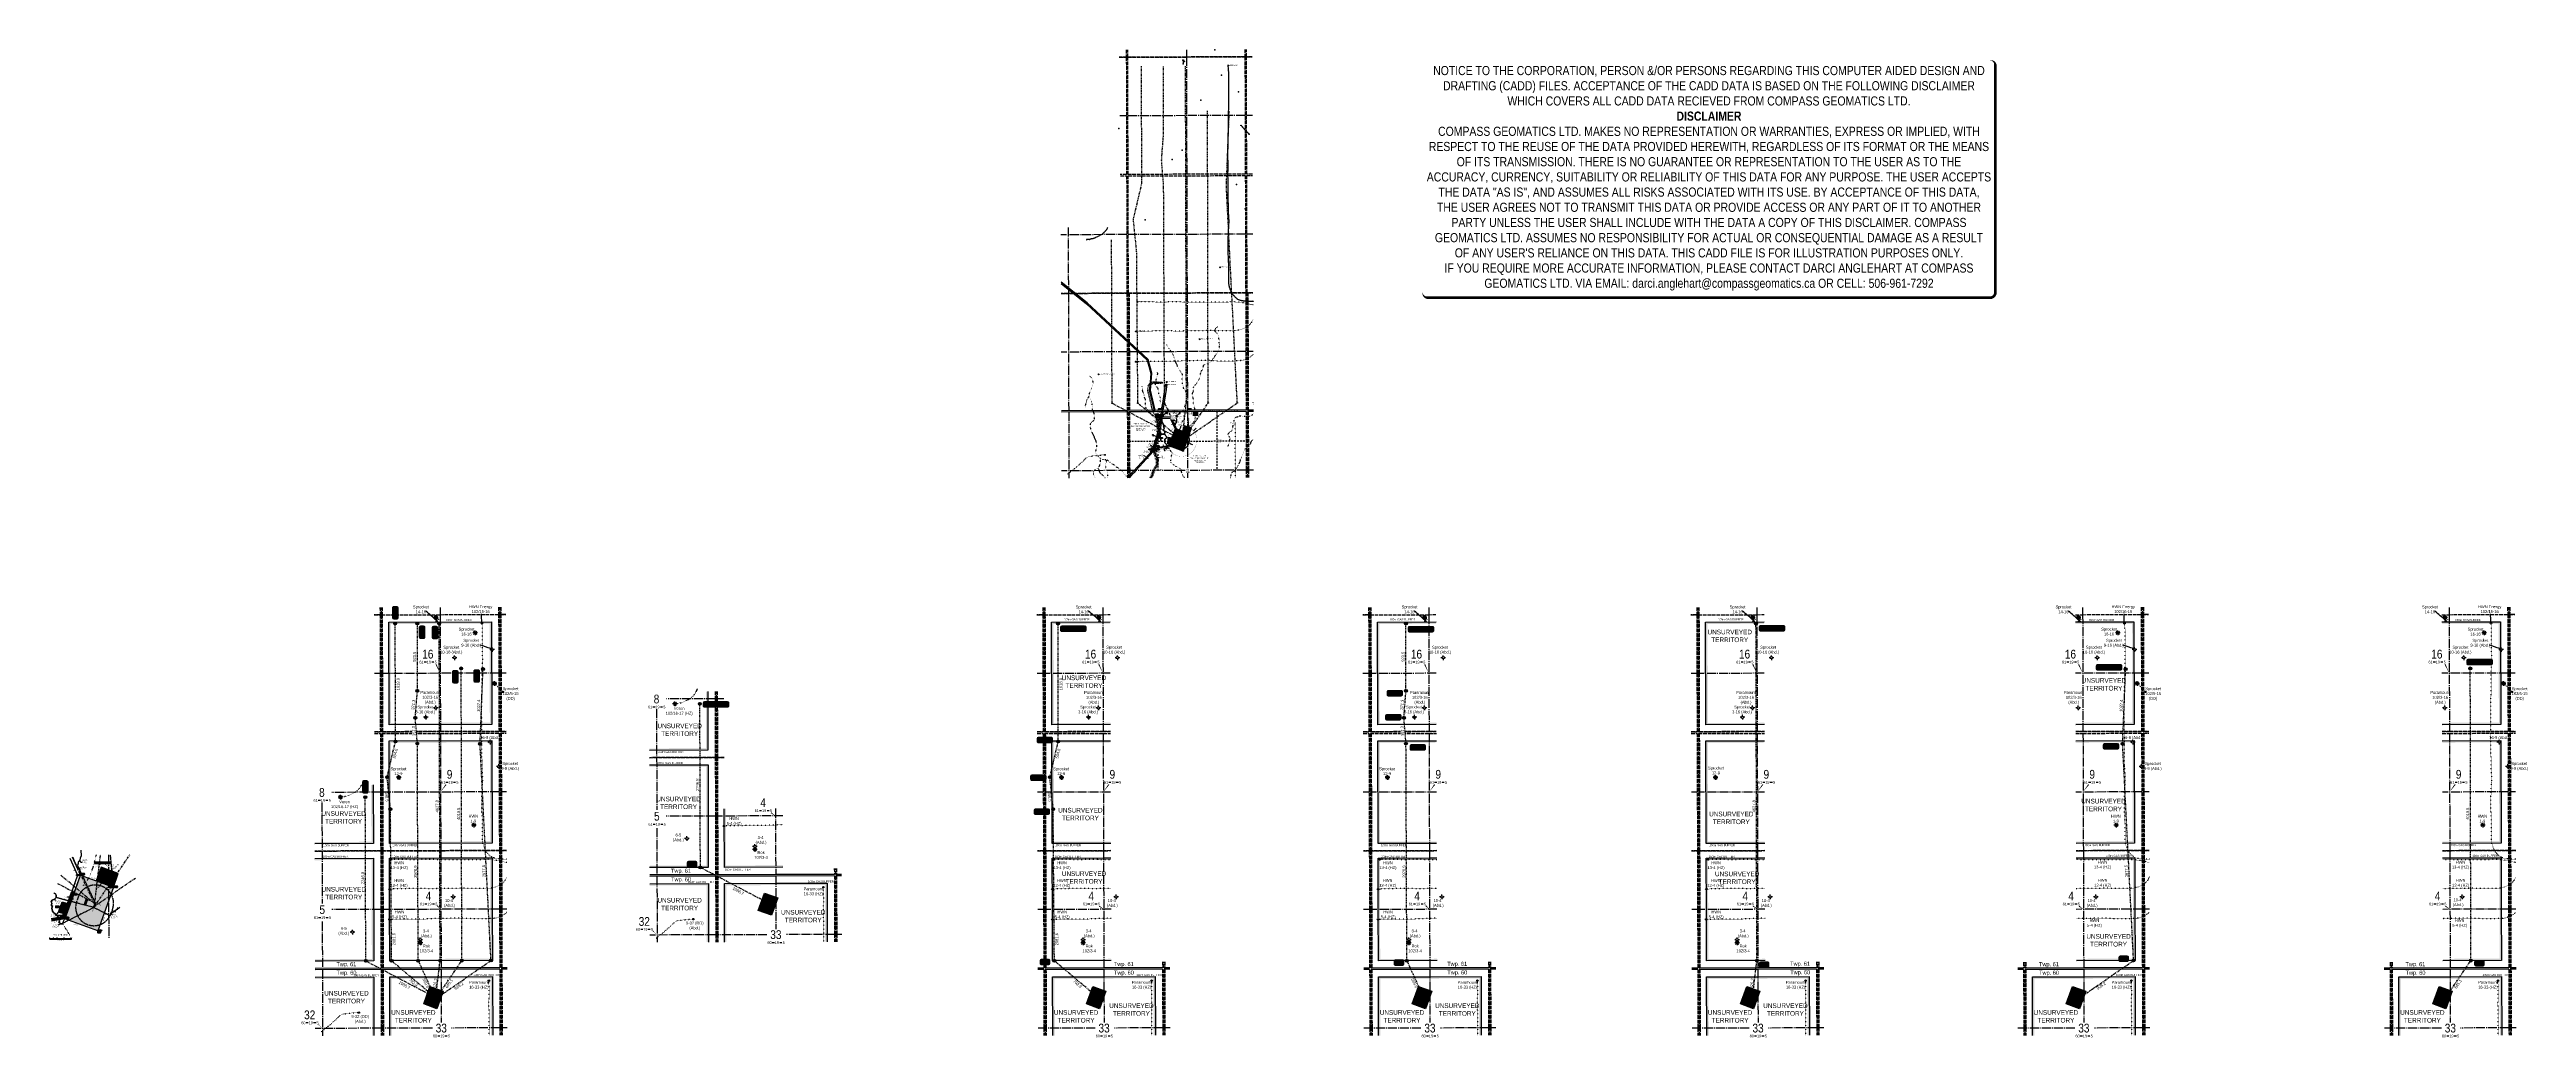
# Model space of a CAD drawing. Extents: x 498152 to 532124, y 6001603 to 6015154.
import ezdxf
from ezdxf.enums import TextEntityAlignment as Align

# ---------------------------------------------------------------- set-up
doc = ezdxf.new("R2018")
doc.units = 0
doc.header["$LTSCALE"] = 5
doc.header["$PDSIZE"] = 0.5
for name, pattern in [('foc-ACCESSROAD', [3.75, 2.5, -1.25]), ('foc-BUFFER', [16.75, 15, -1.75]), ('foc-DOT', [1, 0.2, -0.8]), ('foc-DRILLPATH', [14.75, 6, -1.75, 1.75, -1.75, 1.75, -1.75]), ('foc-LSD', [8, 5, -3]), ('foc-QUARTERLINE', [33, 25, -3, 2, -3]), ('foc-TIELINE', [1.875, 1.25, -0.625]), ('foc-TOPO-ephemeral', [6.25, 3.125, -0.625, 0.625, -0.625, 0.625, -0.625]), ('foc-TRAV', [1.875, 1.25, -0.625]), ('foc-UNSURVEYED', [12.5, 10, -2.5]), ('foc-WHEELTRACKS', [2, 0.4, -1.6]), ('SECT10', [8.5, 7.5, -1])]:
    doc.linetypes.add(name, pattern=pattern)
doc.layers.get('Defpoints').update_dxf_attribs({"color": 9})
for name, color, linetype in [('10', 1, 'Continuous'), ('35', 37, 'Continuous'), ('9', 3, 'Continuous'), ('ABADATA-DRILL', 8, 'foc-DOT'), ('ABADATA-DRILL-T', 8, 'Continuous'), ('AS-ROADS', 254, 'Continuous'), ('AS-TARGET-GAS', 182, 'Continuous'), ('AS-TARGET-GAS-H', 181, 'Continuous'), ('AS-UNDERLAY-H', 141, 'Continuous'), ('AUX-BUFFER', 7, 'foc-BUFFER'), ('C-RW', 13, 'Continuous'), ('C-SYMBOL', 7, 'Continuous'), ('CG-NOTES', 7, 'Continuous'), ('CG-SIGNATURES', 7, 'Continuous'), ('D-TXT', 6, 'Continuous'), ('DETAIL-T', 7, 'Continuous'), ('DRILL-T', 8, 'Continuous'), ('F-AR', 190, 'foc-ACCESSROAD'), ('F-RW', 190, 'Continuous'), ('L-2', 7, 'Continuous'), ('L-BD', 7, 'Continuous'), ('L-BD1', 253, 'Continuous'), ('L-MON', 1, 'Continuous'), ('L-ROAD-T', 7, 'Continuous'), ('L-SEC', 7, 'Continuous'), ('L-SECLBL', 7, 'Continuous'), ('L-SECQ', 8, 'foc-QUARTERLINE'), ('L-SECTION-LSD', 7, 'foc-LSD'), ('L-TIE', 7, 'foc-TIELINE'), ('L-UNS-T', 3, 'Continuous'), ('L-USEC', 7, 'foc-UNSURVEYED'), ('licensee', 7, 'Continuous'), ('locations_36e452b0-a7dd-4', 7, 'Continuous'), ('locations_e80bf27b-a3a9-4', 7, 'Continuous'), ('P-CROSSINGS', 250, 'Continuous'), ('P-ELEVATION', 7, 'Continuous'), ('P-PDRILLPATH', 12, 'foc-DRILLPATH'), ('P-PROPOSED', 10, 'Continuous'), ('P-PROPOSED-H', 21, 'Continuous'), ('P-TEMP-BLOCKS', 250, 'Continuous'), ('P-TEMP-H', 41, 'Continuous'), ('P-TEMP_LOG DECK', 46, 'Continuous'), ('P-TEMP_WORKSPACE', 46, 'Continuous'), ('P-TRAV', 4, 'foc-TRAV'), ('P-TXT', 4, 'Continuous'), ('Placemark', 7, 'Continuous'), ('T-DRAW', 143, 'foc-TOPO-ephemeral'), ('T-TIE', 201, 'foc-TIELINE'), ('T-WATER', 160, 'Continuous'), ('T-WATER-P3', 160, 'foc-WHEELTRACKS'), ('T-WATER-T', 170, 'Continuous'), ('uwi', 7, 'Continuous')]:
    doc.layers.add(name, color=color, linetype=linetype)
for name, color, linetype, lineweight in [('AS-GENERAL', 48, 'Continuous', 18), ('C-RW-T', 13, 'Continuous', 9), ('F-AR-T', 190, 'Continuous', 9), ('F-RW-T', 190, 'Continuous', 9), ('T-TEXT', 48, 'Continuous', 18), ('T-TIE-T', 201, 'Continuous', 18)]:
    doc.layers.add(name, color=color, linetype=linetype, lineweight=lineweight)
doc.layers.add('DISCLAIMER', color=7, linetype='Continuous', plot=False)
doc.styles.add('100L', font='ARIALN.TTF', dxfattribs={"height": 11})
doc.styles.add('175L', font='ARIALN.TTF', dxfattribs={"height": 20})
doc.styles.add('80', font='ARIALN.TTF', dxfattribs={"height": 10})
doc.styles.add('80CG', font='ARIALN.TTF', dxfattribs={"height": 10})
doc.styles.add('80L', font='ARIALN.TTF', dxfattribs={"height": 10})
doc.styles.add('80LS', font='ARIALNI.TTF', dxfattribs={"height": 10})
doc.styles.add('BOLD', font='ARIALNB.TTF')
doc.styles.add('Crossing', font='ARIALN.TTF', dxfattribs={"height": 10})
doc.styles.add('foc-LtypeFont', font='ARIALN.TTF', dxfattribs={"height": 7.35})
doc.styles.add('SIMPLEX', font='ARIALN.TTF')
doc.styles.get("Standard").update_dxf_attribs({"font": 'ARIALN.TTF'})
doc.linetypes.add('foc-TOPO-flowdirection-NOLINE', pattern='A,0,[">",foc-LtypeFont,S=0.3,R=0,X=0,Y=-0.945],-20,[">",foc-LtypeFont,S=0.3,R=0,X=0,Y=-0.945],0', length=20)
doc.dimstyles.new('CG2011', dxfattribs={"dimscale": 5, "dimtxt": 9, "dimasz": 2, "dimexe": 0.2, "dimexo": 0.0625, "dimgap": 0.5, "dimtad": 0, "dimtih": 1, "dimtoh": 1, "dimzin": 0, "dimdsep": 46, "dimtxsty": '80CG', "dimcen": 0.1, "dimse1": 1, "dimse2": 1, "dimclrd": 256, "dimclrt": 256, "dimaunit": 1, "dimadec": 4, "dimazin": 0, "dimtfac": 0.06, "dimtofl": 0, "dimtmove": 0, "dimatfit": 1, "dimfxl": 0.2, "dimtolj": 1, "dimtzin": 0, "dimlwd": -1, "dimarcsym": 0})
doc.dimstyles.new('Compass 5 000', dxfattribs={"dimscale": 5, "dimtxt": 9, "dimasz": 2, "dimexe": 0.2, "dimexo": 0.0625, "dimgap": 0.5, "dimtad": 0, "dimtih": 1, "dimtoh": 1, "dimzin": 0, "dimdsep": 46, "dimtxsty": '80CG', "dimcen": 0.1, "dimse1": 1, "dimse2": 1, "dimclrd": 256, "dimclrt": 256, "dimaunit": 1, "dimadec": 4, "dimazin": 0, "dimtfac": 0.06, "dimtofl": 0, "dimtmove": 0, "dimatfit": 1, "dimfxl": 0.2, "dimtolj": 1, "dimtzin": 0, "dimlwd": -1, "dimarcsym": 0})

# ---------------------------------------------------------------- blocks, each defined once
blk = doc.blocks.new('L-SECLBL')
at = {"layer": '9', "color": 7}
for p, q in [((-5.1, -27.8), (-12.3, -27.8)), ((20.7, -27.8), (13.5, -27.8))]:
    blk.add_line(p, q, dxfattribs=at)
at = {"layer": '10', "color": 2, "style": 'SIMPLEX'}
blk.add_attdef('SEC', text='', height=30, dxfattribs=at).set_placement((0, 0), align=Align.MIDDLE)
at = {"layer": '10', "color": 5, "style": '80L'}
blk.add_attdef('TWP', text='', height=9.5, dxfattribs=at).set_placement((-14.4, -27.4), align=Align.MIDDLE_RIGHT)
blk.add_attdef('RGE', text='', height=9.5, dxfattribs=at).set_placement((3.6, -27.4), align=Align.MIDDLE_CENTER)
blk.add_attdef('MER', text='', height=9.5, dxfattribs=at).set_placement((23.2, -27.4), align=Align.MIDDLE_LEFT)
blk = doc.blocks.new('*D48')
at = {"layer": 'Defpoints', "color": 0, "transparency": 16777216}
for p in [(513216, 6009586), (513196, 6009564), (513227, 6009576)]:
    blk.add_point(p, dxfattribs=at)
at = {"layer": 'F-RW-T', "transparency": 16777216}
for p, q in [((513181, 6009577), (513171, 6009577)), ((513188, 6009570), (513181, 6009577)), ((513214, 6009547), (513222, 6009540))]:
    blk.add_line(p, q, dxfattribs=at)
for points in [[(513190, 6009571), (513187, 6009569), (513196, 6009564)], [(513216, 6009548), (513213, 6009546), (513207, 6009553)]]:
    blk.add_solid(points, dxfattribs=at)
at = {"layer": 'F-RW-T', "transparency": 16777216, "insert": (513132, 6009577), "char_height": 10, "attachment_point": 5, "style": '80CG'}
blk.add_mtext('\\A1;Rok\\P15.00 P/L R/W\\PPlan 912 2306\\PPLA 910101', dxfattribs=at)
blk = doc.blocks.new('fdia')
at = {"color": 255, "const_width": 1}
blk.add_lwpolyline([(-0.5, 0, 1), (0.5, 0, 1)], format="xyb", close=True, dxfattribs=at)
blk = doc.blocks.new('Fdiaa')
blk.add_blockref('fdia', (0, 0))
blk = doc.blocks.new('fdib')
at = {"color": 1, "const_width": 1.6}
blk.add_lwpolyline([(-0.4, 0, 1), (0.4, 0, 1)], format="xyb", close=True, dxfattribs=at)
at = {"color": 1}
blk.add_circle((0, 0), 0.8, dxfattribs=at)
blk = doc.blocks.new('Fdibb')
blk.add_blockref('fdib', (0, 0))
blk = doc.blocks.new('fdicc')
for name in ['Fdibb', 'Fdiaa']:
    blk.add_blockref(name, (0, 0))
blk = doc.blocks.new('FDI')
blk.add_blockref('fdicc', (0, 0))
blk = doc.blocks.new('LABEL_ROAD_THEORETIC')
at = {"layer": 'L-ROAD-T', "style": '80L'}
blk.add_text('Theoretic Government Road Allowance', height=10, dxfattribs=at).set_placement((0, 0), align=Align.MIDDLE_CENTER)
blk = doc.blocks.new('Temporary Area')
h = blk.add_hatch(color=191)
h.dxf.hatch_style = 1
h.paths.add_polyline_path([(-17, -8), (16, -8), (16, 8), (-17, 8)])
at = {"color": 250}
for points in [[(-17, -8), (16, -8), (16, 8), (-17, 8)], [(-17, -8), (17, -8), (17, 8), (-17, 8)]]:
    blk.add_lwpolyline(points, close=True, dxfattribs=at)
at = {"color": 250, "style": '80L'}
blk.add_attdef('TEMPORARY', text='', height=10, dxfattribs=at).set_placement((0, 0), align=Align.MIDDLE_CENTER)
blk = doc.blocks.new('plbh')
at = {"layer": 'L-MON'}
h = blk.add_hatch(color=255, dxfattribs=at)
h.dxf.hatch_style = 1
edge = h.paths.add_edge_path()
edge.add_arc((0, 0), 1.16, 0, 360)
h = blk.add_hatch(color=256, dxfattribs=at)
h.dxf.hatch_style = 1
h.paths.add_polyline_path([(-0.96, 0, 1), (0.96, 0, 1)])
h.paths.add_polyline_path([(0.91, 0, -1), (-0.91, 0, -1)], flags=16)
h.paths.add_polyline_path([(0.45, 0, -1), (-0.45, 0, -1)], flags=0)
h = blk.add_hatch(color=256, dxfattribs=at)
h.dxf.hatch_style = 1
h.paths.add_polyline_path([(-0.45, 0, 1), (0.45, 0, 1)])
h.paths.add_polyline_path([(0.4, 0, -1), (-0.4, 0, -1)], flags=16)
at = {"layer": 'L-MON', "color": 240}
for radius in [0.96, 0.91, 0.45, 0.4]:
    blk.add_circle((0, 0), radius, dxfattribs=at)
blk = doc.blocks.new('GAS')
h = blk.add_hatch(color=255)
h.dxf.hatch_style = 1
edge = h.paths.add_edge_path()
edge.add_arc((0, 0), 0.9, 0, 360)
for p, q in [((-0.8, 0), (-1.6, 0)), ((-0.6, 0.6), (-1.1, 1.1)), ((0, 0.8), (0, 1.6)), ((0.6, 0.6), (1.1, 1.1)), ((1.6, 0), (0.8, 0)), ((-0.6, -0.6), (-1.1, -1.1)), ((0, -0.8), (0, -1.6)), ((1.1, -1.1), (0.6, -0.6))]:
    blk.add_line(p, q)
blk.add_circle((0, 0), 0.8)
blk = doc.blocks.new('*U52')
h = blk.add_hatch(color=255)
edge = h.paths.add_edge_path()
edge.add_line((-109, -20), (109, -20))
edge.add_arc((109, -14), 6, 270, 360)
edge.add_line((115, -14), (115, 12.5))
edge.add_arc((109, 12.5), 6, 0, 90)
edge.add_line((109, 18.5), (-109, 18.5))
edge.add_arc((-109, 12.5), 6, 90, 180)
edge.add_line((-115, 12.5), (-115, -14))
edge.add_arc((-109, -14), 6, 180, 270)
at = {"color": 170, "flags": 128}
blk.add_lwpolyline([(-109, -20, 3, 3, 0), (109, -20, 3, 3, 0.4142136), (115, -14, 3, 3, 0), (115, 12.5, 3, 0, 0.4142136), (109, 18.5, 0, 0, 0), (-109, 18.5, 0, 0, 0.4142136), (-115, 12.5, 0, 0, 0), (-115, -14, 0, 3, 0.4142136)], format="xyseb", close=True, dxfattribs=at)
at = {"color": 170, "lineweight": 30, "flags": 104}
blk.add_attdef('ENTER_TEXT', text='', height=10, dxfattribs=at).set_placement((0, 0), align=Align.MIDDLE_CENTER)
blk = doc.blocks.new('*U54')
at = {"layer": 'T-WATER-T', "flags": 128}
blk.add_lwpolyline([(128, -101, 0, 7.5, 0), (0, 0, 2, 2, 0)], format="xyseb", dxfattribs=at)
at = {"layer": 'T-WATER-T'}
ref = blk.add_blockref('*U52', (0, 0), dxfattribs=at)
lines = blk.add_mtext('1:20,000 Base Feature Hydrography Data\\P(Unable to Locate at Time of Survey)', dxfattribs={"layer": '0', "color": 170, "insert": (0, 0), "char_height": 2.5, "attachment_point": 1})
ref.add_attrib('ENTER_TEXT', '', (0, 0), dxfattribs={"flags": 106}).embed_mtext(lines)
blk = doc.blocks.new('*U55')
h = blk.add_hatch(color=191)
edge = h.paths.add_edge_path()
edge.add_line((-24, -20), (24, -20))
edge.add_arc((24, -14), 6, 270, 360)
edge.add_line((30, -14), (30, 12))
edge.add_arc((24, 12), 6, 0, 90)
edge.add_line((24, 18), (-24, 18))
edge.add_arc((-24, 12), 6, 90, 180)
edge.add_line((-30, 12), (-30, -14))
edge.add_arc((-24, -14), 6, 180, 270)
at = {"color": 250, "flags": 128}
blk.add_lwpolyline([(-24, -20, 3, 3, 0), (24, -20, 3, 3, 0.414214), (30, -14, 3, 3, 0), (30, 12, 3, 0, 0.414214), (24, 18, 0, 0, 0), (-24, 18, 0, 0, 0.414214), (-30, 12, 0, 0, 0), (-30, -14, 0, 3, 0.414214)], format="xyseb", close=True, dxfattribs=at)
at = {"flags": 128}
blk.add_lwpolyline([(-18, -8, 0, 7.5, 0), (0, 0, 0, 0, 0)], format="xyseb", dxfattribs=at)
at = {"color": 250, "lineweight": 30, "flags": 104}
blk.add_attdef('TEMP_AREA_W1', text='', height=12, dxfattribs=at).set_placement((0, 8), align=Align.MIDDLE_CENTER)
blk.add_attdef('ENTER_TEXT', text='', height=9, dxfattribs=at).set_placement((0, -4), align=Align.TOP_CENTER)
blk = doc.blocks.new('*U56')
h = blk.add_hatch(color=254)
edge = h.paths.add_edge_path()
edge.add_line((-44, -20), (44, -20))
edge.add_arc((44, -14), 6, 270, 360)
edge.add_line((50, -14), (50, 12))
edge.add_arc((44, 12), 6, 0, 90)
edge.add_line((44, 18), (-44, 18))
edge.add_arc((-44, 12), 6, 90, 180)
edge.add_line((-50, 12), (-50, -14))
edge.add_arc((-44, -14), 6, 180, 270)
at = {"color": 1, "flags": 128}
blk.add_lwpolyline([(-44, -20, 3, 3, 0), (44, -20, 3, 3, 0.414214), (50, -14, 3, 3, 0), (50, 12, 3, 0, 0.414214), (44, 18, 0, 0, 0), (-44, 18, 0, 0, 0.414214), (-50, 12, 0, 0, 0), (-50, -14, 0, 3, 0.414214)], format="xyseb", close=True, dxfattribs=at)
blk.add_lwpolyline([(3, -12, 0, 10, 0), (0, 0, 5, 5, 0)], format="xyseb", dxfattribs=at)
at = {"color": 1, "lineweight": 30, "flags": 104}
blk.add_attdef('ENTER_TEXT', text='', height=10, dxfattribs=at).set_placement((-1, 0), align=Align.MIDDLE_CENTER)
blk = doc.blocks.new('wa')
at = {"layer": 'P-ELEVATION'}
h = blk.add_hatch(color=111, dxfattribs=at)
h.dxf.hatch_style = 1
edge = h.paths.add_edge_path()
edge.add_arc((-17, -4), 6.1, 215, 325)
edge.add_arc((-7, -4), 6.1, 215, 325)
edge.add_arc((3, -4), 6.1, 215, 325)
edge.add_arc((13, -4), 6.1, 215, 325)
edge.add_arc((18, -4), 4.32, 263.4336, 373.4336)
edge.add_arc((19, 2), 6.1, 305, 415)
edge.add_arc((17, 4), 5.69, 30.6955, 140.6955)
edge.add_arc((8, 4), 6.1, 35, 145)
edge.add_arc((-2, 4), 6.1, 35, 145)
edge.add_arc((-12, 4), 6.1, 35, 145)
edge.add_arc((-18, 4), 4.33, 75.4261, 185.4261)
edge.add_arc((-18, -2), 6.96, 125, 235)
at = {"color": 240, "flags": 128}
blk.add_lwpolyline([(-22, -8, 0.520567), (-12, -8, 0.520567), (-2, -8, 0.520567), (8, -8, 0.520567), (18, -8, 0.520567), (22, -3, 0.520567), (22, 7, 0.520567), (13, 8, 0.520567), (3, 8, 0.520567), (-7, 8, 0.520567), (-17, 8, 0.520567), (-22, 3, 0.520567)], format="xyb", close=True, dxfattribs=at)
at = {"layer": 'P-ELEVATION', "color": 240, "flags": 128}
blk.add_lwpolyline([(0, 0, 12.5, 0, 0), (-12, -6, 0, 0, 0)], format="xyseb", dxfattribs=at)
at = {"layer": 'P-ELEVATION', "color": 240, "style": '80'}
blk.add_attdef('ELEVATION', text='', height=10, dxfattribs=at).set_placement((0, 0), align=Align.MIDDLE_CENTER)
blk = doc.blocks.new('*U47')
at = {"color": 0}
for p, q in [((-150, 0), (-150, 15)), ((-150, 10), (150, 10)), ((-150, 0), (150, 0)), ((-100, 10), (-100, 15)), ((-50, 10), (-50, 15)), ((50, 10), (50, 15)), ((150, 0), (150, 15))]:
    blk.add_line(p, q, dxfattribs=at)
for points in [[(-150, 5), (-140, 5), (-150, 0), (-140, 0)], [(-140, 10), (-130, 10), (-140, 5), (-130, 5)], [(-130, 5), (-120, 5), (-130, 0), (-120, 0)], [(-120, 10), (-110, 10), (-120, 5), (-110, 5)], [(-110, 5), (-100, 5), (-110, 0), (-100, 0)], [(-100, 10), (-50, 10), (-100, 5), (-50, 5)], [(-50, 5), (50, 5), (-50, 0), (50, 0)], [(50, 10), (150, 10), (50, 5), (150, 5)]]:
    blk.add_solid(points, dxfattribs=at)
at = {"color": 0, "style": '80'}
blk.add_text('metres', height=10, dxfattribs=at).set_placement((162, 20), align=Align.CENTER)
at = {"color": 0, "char_height": 10, "style": '80'}
for s, insert, attachment_point in [('0', (-150, 30), 2), ('20', (-100, 30), 2), ('40', (-50, 30), 2), ('80', (50, 30), 2), ('120', (137, 30), 3), ('SCALE 1:2,000', (0, -5), 2)]:
    blk.add_mtext(s, dxfattribs=dict(at, insert=insert, attachment_point=attachment_point))
blk = doc.blocks.new('*U57')
at = {"layer": 'L-2'}
blk.add_blockref('*U47', (-11, -58), dxfattribs=at)
at = {"layer": 'DETAIL-T', "color": 3, "insert": (0, 0), "char_height": 20, "width": 217.11, "attachment_point": 5, "style": '80CG'}
blk.add_mtext('\\pxqc;PAD SITE DETAIL', dxfattribs=at)
blk = doc.blocks.new('BH-Existing')
at = {"layer": 'ABADATA-DRILL-T'}
h = blk.add_hatch(color=256, dxfattribs=at)
h.dxf.hatch_style = 1
edge = h.paths.add_edge_path()
edge.add_arc((0, 0), 0.5, 0, 360)
blk.add_circle((0, 0), 0.5, dxfattribs=at)
blk = doc.blocks.new('GABD')
for p, q in [((-0.8, 0), (-1.6, 0)), ((0, 0.8), (0, 1.6)), ((1.6, 0), (0.8, 0)), ((0, -0.8), (0, -1.6))]:
    blk.add_line(p, q)
blk.add_circle((0, 0), 0.8)
blk = doc.blocks.new('*U59')
h = blk.add_hatch(color=50)
edge = h.paths.add_edge_path()
edge.add_line((-16.5, -11.5), (16.5, -11.5))
edge.add_arc((16.5, -5.5), 6, 270, 360)
edge.add_line((22.5, -5.5), (22.5, 4))
edge.add_arc((16.5, 4), 6, 0, 90)
edge.add_line((16.5, 10), (-16.5, 10))
edge.add_arc((-16.5, 4), 6, 90, 180)
edge.add_line((-22.5, 4), (-22.5, -5.5))
edge.add_arc((-16.5, -5.5), 6, 180, 270)
at = {"color": 240, "flags": 128}
blk.add_lwpolyline([(-16.5, -11.5, 3, 3, 0), (16.5, -11.5, 3, 3, 0.414214), (22.5, -5.5, 3, 3, 0), (22.5, 4, 3, 0, 0.414214), (16.5, 10, 0, 0, 0), (-16.5, 10, 0, 0, 0.414214), (-22.5, 4, 0, 0, 0), (-22.5, -5.5, 0, 3, 0.414214)], format="xyseb", close=True, dxfattribs=at)
at = {"color": 240, "lineweight": 30, "flags": 104}
blk.add_attdef('ENTER_TEXT', text='', height=10, dxfattribs=at).set_placement((0, 0), align=Align.MIDDLE_CENTER)
blk = doc.blocks.new('*U60')
h = blk.add_hatch(color=255)
edge = h.paths.add_edge_path()
edge.add_line((-11.5, -11.5), (11.5, -11.5))
edge.add_arc((11.5, -5.5), 6, 270, 360)
edge.add_line((17.5, -5.5), (17.5, 4))
edge.add_arc((11.5, 4), 6, 0, 90)
edge.add_line((11.5, 10), (-11.5, 10))
edge.add_arc((-11.5, 4), 6, 90, 180)
edge.add_line((-17.5, 4), (-17.5, -5.5))
edge.add_arc((-11.5, -5.5), 6, 180, 270)
at = {"color": 14, "flags": 128}
blk.add_lwpolyline([(-11.5, -11.5, 3, 3, 0), (11.5, -11.5, 3, 3, 0.414214), (17.5, -5.5, 3, 3, 0), (17.5, 4, 3, 0, 0.414214), (11.5, 10, 0, 0, 0), (-11.5, 10, 0, 0, 0.414214), (-17.5, 4, 0, 0, 0), (-17.5, -5.5, 0, 3, 0.414214)], format="xyseb", close=True, dxfattribs=at)
at = {"color": 14, "lineweight": 30, "flags": 104}
blk.add_attdef('ENTER_TEXT', text='', height=10, dxfattribs=at).set_placement((0, 0), align=Align.MIDDLE_CENTER)
blk = doc.blocks.new('*U61')
h = blk.add_hatch(color=255)
edge = h.paths.add_edge_path()
edge.add_line((-21.5, -11.5), (21.5, -11.5))
edge.add_arc((21.5, -5.5), 6, 270, 360)
edge.add_line((27.5, -5.5), (27.5, 4))
edge.add_arc((21.5, 4), 6, 0, 90)
edge.add_line((21.5, 10), (-21.5, 10))
edge.add_arc((-21.5, 4), 6, 90, 180)
edge.add_line((-27.5, 4), (-27.5, -5.5))
edge.add_arc((-21.5, -5.5), 6, 180, 270)
at = {"color": 14, "flags": 128}
blk.add_lwpolyline([(-21.5, -11.5, 3, 3, 0), (21.5, -11.5, 3, 3, 0.414214), (27.5, -5.5, 3, 3, 0), (27.5, 4, 3, 0, 0.414214), (21.5, 10, 0, 0, 0), (-21.5, 10, 0, 0, 0.414214), (-27.5, 4, 0, 0, 0), (-27.5, -5.5, 0, 3, 0.414214)], format="xyseb", close=True, dxfattribs=at)
at = {"color": 14, "lineweight": 30, "flags": 104}
blk.add_attdef('ENTER_TEXT', text='', height=10, dxfattribs=at).set_placement((0, 0), align=Align.MIDDLE_CENTER)
blk = doc.blocks.new('*U63')
h = blk.add_hatch(color=254)
edge = h.paths.add_edge_path()
edge.add_line((-34, -28), (34, -28))
edge.add_arc((34, -22), 6, 270, 360)
edge.add_line((40, -22), (40, 21))
edge.add_arc((34, 21), 6, 0, 90)
edge.add_line((34, 27), (-34, 27))
edge.add_arc((-34, 21), 6, 90, 180)
edge.add_line((-40, 21), (-40, -22))
edge.add_arc((-34, -22), 6, 180, 270)
at = {"color": 1, "flags": 128}
blk.add_lwpolyline([(-34, -28, 3, 3, 0), (34, -28, 3, 3, 0.414214), (40, -22, 3, 3, 0), (40, 21, 3, 0, 0.414214), (34, 27, 0, 0, 0), (-34, 27, 0, 0, 0.414214), (-40, 21, 0, 0, 0), (-40, -22, 0, 3, 0.414214)], format="xyseb", close=True, dxfattribs=at)
blk.add_lwpolyline([(-27, -9, 0, 10, 0), (0, 0, 5, 5, 0)], format="xyseb", dxfattribs=at)
at = {"color": 1, "lineweight": 30, "flags": 104}
blk.add_attdef('ENTER_TEXT', text='', height=10, dxfattribs=at).set_placement((-1, 0), align=Align.MIDDLE_CENTER)
blk = doc.blocks.new('*U62')
h = blk.add_hatch(color=254)
edge = h.paths.add_edge_path()
edge.add_line((-34, -28), (34, -28))
edge.add_arc((34, -22), 6, 270, 360)
edge.add_line((40, -22), (40, 21))
edge.add_arc((34, 21), 6, 0, 90)
edge.add_line((34, 27), (-34, 27))
edge.add_arc((-34, 21), 6, 90, 180)
edge.add_line((-40, 21), (-40, -22))
edge.add_arc((-34, -22), 6, 180, 270)
at = {"color": 1, "flags": 128}
blk.add_lwpolyline([(-34, -28, 3, 3, 0), (34, -28, 3, 3, 0.414214), (40, -22, 3, 3, 0), (40, 21, 3, 0, 0.414214), (34, 27, 0, 0, 0), (-34, 27, 0, 0, 0.414214), (-40, 21, 0, 0, 0), (-40, -22, 0, 3, 0.414214)], format="xyseb", close=True, dxfattribs=at)
blk.add_lwpolyline([(68, 52, 0, 10, 0), (0, 0, 5, 5, 0)], format="xyseb", dxfattribs=at)
at = {"color": 1, "lineweight": 30, "flags": 104}
blk.add_attdef('ENTER_TEXT', text='', height=10, dxfattribs=at).set_placement((-1, 0), align=Align.MIDDLE_CENTER)
blk = doc.blocks.new('*U64')
h = blk.add_hatch(color=255)
edge = h.paths.add_edge_path()
edge.add_line((-39, -11.5), (39, -11.5))
edge.add_arc((39, -5.5), 6, 270, 360)
edge.add_line((45, -5.5), (45, 4))
edge.add_arc((39, 4), 6, 0, 90)
edge.add_line((39, 10), (-39, 10))
edge.add_arc((-39, 4), 6, 90, 180)
edge.add_line((-45, 4), (-45, -5.5))
edge.add_arc((-39, -5.5), 6, 180, 270)
at = {"color": 14, "flags": 128}
blk.add_lwpolyline([(-39, -11.5, 3, 3, 0), (39, -11.5, 3, 3, 0.414214), (45, -5.5, 3, 3, 0), (45, 4, 3, 0, 0.414214), (39, 10, 0, 0, 0), (-39, 10, 0, 0, 0.414214), (-45, 4, 0, 0, 0), (-45, -5.5, 0, 3, 0.414214)], format="xyseb", close=True, dxfattribs=at)
at = {"color": 14, "lineweight": 30, "flags": 104}
blk.add_attdef('ENTER_TEXT', text='', height=10, dxfattribs=at).set_placement((0, 0), align=Align.MIDDLE_CENTER)
blk = doc.blocks.new('xing2')
h = blk.add_hatch(color=50)
h.dxf.hatch_style = 1
edge = h.paths.add_edge_path()
edge.add_ellipse((0, 0), major_axis=(-12.5, 0), ratio=0.816297, start_angle=0, end_angle=360)
h = blk.add_hatch(color=250)
h.dxf.hatch_style = 1
edge = h.paths.add_edge_path()
edge.add_ellipse((0, -2), major_axis=(-12.5, 0), ratio=0.816297, start_angle=0, end_angle=180)
edge.add_line((12, -2), (12, 0))
edge.add_ellipse((0, 0), major_axis=(-12.5, 0), ratio=0.816297, start_angle=0, end_angle=180, ccw=False)
edge.add_line((-12, 0), (-12, -2))
at = {"color": 250}
blk.add_ellipse((0, 0), major_axis=(-12.5, 0), ratio=0.816297, dxfattribs=at)
blk.add_ellipse((0, -2), major_axis=(-12.5, 0), ratio=0.816297, start_param=0, end_param=3.141593, dxfattribs=at)
at = {"color": 250, "style": 'Crossing'}
blk.add_attdef('CROSSING', text='', height=9, dxfattribs=at).set_placement((0, 0), align=Align.MIDDLE_CENTER)
at = {"color": 250, "style": 'Crossing', "flags": 1}
for tag, p in [('DESCRIPTION', (0, -26)), ('LOCATION', (0, -39)), ('DWG_REF', (0, -53)), ('OWNER', (0, -12))]:
    blk.add_attdef(tag, text='', height=9, dxfattribs=at).set_placement(p, align=Align.MIDDLE_CENTER)
blk = doc.blocks.new('WC')
at = {"layer": 'L-MON'}
h = blk.add_hatch(color=255, dxfattribs=at)
h.dxf.hatch_style = 1
edge = h.paths.add_edge_path()
edge.add_arc((0, 0), 0.9, 0, 360)
at = {"layer": 'L-MON', "color": 240, "flags": 128}
for points in [[(-0.6, 0.5), (-1.2, 1.1)], [(0.5, 0.6), (1.1, 1.2)], [(-1.2, -1.2), (-0.6, -0.6)], [(1.2, -1.2), (0.6, -0.6)]]:
    blk.add_lwpolyline(points, dxfattribs=at)
at = {"layer": 'L-MON', "color": 240}
for radius in [0.8, 0.373]:
    blk.add_circle((0, 0), radius, dxfattribs=at)
blk = doc.blocks.new('we')
at = {"layer": 'P-ELEVATION'}
h = blk.add_hatch(color=111, dxfattribs=at)
h.dxf.hatch_style = 1
edge = h.paths.add_edge_path()
edge.add_ellipse((0, 0), major_axis=(-24.4, 0), ratio=0.410256, start_angle=0, end_angle=360)
at = {"layer": 'P-ELEVATION', "color": 7, "flags": 128}
blk.add_lwpolyline([(0, 0, 12.5, 0, 0), (-12, -6, 0, 0, 0)], format="xyseb", dxfattribs=at)
at = {"layer": 'P-ELEVATION', "color": 7}
blk.add_ellipse((0, 0), major_axis=(-24.4, 0), ratio=0.410256, dxfattribs=at)
at = {"layer": 'P-ELEVATION', "style": '80'}
blk.add_attdef('ELEVATION', text='', height=10, dxfattribs=at).set_placement((0, 0), align=Align.MIDDLE_CENTER)
blk = doc.blocks.new('*U65')
at = {"layer": 'P-ELEVATION'}
h = blk.add_hatch(color=111, dxfattribs=at)
h.dxf.hatch_style = 1
edge = h.paths.add_edge_path()
edge.add_ellipse((0, 0), major_axis=(-24.4, 0), ratio=0.410256, start_angle=0, end_angle=360)
at = {"layer": 'P-ELEVATION', "color": 7, "flags": 128}
blk.add_lwpolyline([(0, 0, 12.5, 0, 0), (36, -34, 0, 0, 0)], format="xyseb", dxfattribs=at)
at = {"layer": 'P-ELEVATION', "color": 7}
blk.add_ellipse((0, 0), major_axis=(-24.4, 0), ratio=0.410256, dxfattribs=at)
at = {"layer": 'P-ELEVATION', "style": '80'}
blk.add_attdef('ELEVATION', text='', height=10, dxfattribs=at).set_placement((0, 0), align=Align.MIDDLE_CENTER)
blk = doc.blocks.new('*U71')
at = {"layer": 'P-ELEVATION'}
h = blk.add_hatch(color=111, dxfattribs=at)
h.dxf.hatch_style = 1
edge = h.paths.add_edge_path()
edge.add_ellipse((0, 0), major_axis=(-24.4, 0), ratio=0.410256, start_angle=0, end_angle=360)
at = {"layer": 'P-ELEVATION', "color": 7, "flags": 128}
blk.add_lwpolyline([(0, 0, 12.5, 0, 0), (-52, 1, 0, 0, 0)], format="xyseb", dxfattribs=at)
at = {"layer": 'P-ELEVATION', "color": 7}
blk.add_ellipse((0, 0), major_axis=(-24.4, 0), ratio=0.410256, dxfattribs=at)
at = {"layer": 'P-ELEVATION', "style": '80'}
blk.add_attdef('ELEVATION', text='', height=10, dxfattribs=at).set_placement((0, 0), align=Align.MIDDLE_CENTER)
blk = doc.blocks.new('*U66')
at = {"layer": 'P-ELEVATION'}
h = blk.add_hatch(color=111, dxfattribs=at)
h.dxf.hatch_style = 1
edge = h.paths.add_edge_path()
edge.add_ellipse((0, 0), major_axis=(-24.4, 0), ratio=0.410256, start_angle=0, end_angle=360)
at = {"layer": 'P-ELEVATION', "color": 7, "flags": 128}
blk.add_lwpolyline([(0, 0, 12.5, 0, 0), (14, 5, 0, 0, 0)], format="xyseb", dxfattribs=at)
at = {"layer": 'P-ELEVATION', "color": 7}
blk.add_ellipse((0, 0), major_axis=(-24.4, 0), ratio=0.410256, dxfattribs=at)
at = {"layer": 'P-ELEVATION', "style": '80'}
blk.add_attdef('ELEVATION', text='', height=10, dxfattribs=at).set_placement((0, 0), align=Align.MIDDLE_CENTER)
blk = doc.blocks.new('TRIA')
blk.add_hatch(color=255).paths.add_polyline_path([(0, 1.5), (-1.5, -0.9), (1.4, -0.9)])
blk = doc.blocks.new('Hybrid_EC')
at = {"color": 251}
for points in [[(-1.3, -0.7), (0, 1.4), (1.3, -0.7)], [(0.5, -0.3), (0, 0.5), (-0.5, -0.3)]]:
    blk.add_lwpolyline(points, close=True, dxfattribs=at)
at = {"layer": 'Defpoints'}
blk.add_circle((0, 0), 0.05, dxfattribs=at)
at = {"xscale": 1.2, "yscale": 1.2, "zscale": 1.2}
blk.add_blockref('TRIA', (0, 0.1), dxfattribs=at)
blk = doc.blocks.new('Hybrid_RC')
at = {"color": 4}
for points in [[(1.1, 0.6), (0, -1.2), (-1.1, 0.6)], [(0, 0.6), (0.5, -0.3), (-0.5, -0.3)]]:
    blk.add_lwpolyline(points, close=True, dxfattribs=at)
at = {"rotation": 180}
blk.add_blockref('TRIA', (0, -0.1), dxfattribs=at)
blk = doc.blocks.new('*D69')
at = {"layer": 'Defpoints', "color": 0, "transparency": 16777216}
for p in [(513328, 6009547), (513346, 6009554), (513347, 6009553)]:
    blk.add_point(p, dxfattribs=at)
at = {"layer": 'F-AR-T', "transparency": 16777216}
for p, q in [((513319, 6009542), (513310, 6009538)), ((513356, 6009556), (513365, 6009560)), ((513365, 6009560), (513375, 6009560))]:
    blk.add_line(p, q, dxfattribs=at)
for points in [[(513318, 6009543), (513320, 6009540), (513328, 6009545)], [(513355, 6009558), (513357, 6009555), (513347, 6009553)]]:
    blk.add_solid(points, dxfattribs=at)
at = {"layer": 'F-AR-T', "transparency": 16777216, "insert": (513410, 6009560), "char_height": 10, "attachment_point": 5, "style": '80CG'}
blk.add_mtext('\\A1;Rok\\P20.00 A/R\\PLOC 900715', dxfattribs=at)
blk = doc.blocks.new('*D70')
at = {"layer": 'Defpoints', "color": 0, "linetype": 'SECT10', "transparency": 16777216}
for p in [(513433, 6009711), (513435, 6009696), (513436, 6009697)]:
    blk.add_point(p, dxfattribs=at)
at = {"layer": 'P-TXT', "transparency": 16777216}
for p, q in [((513430, 6009721), (513429, 6009731)), ((513437, 6009687), (513442, 6009656)), ((513442, 6009656), (513452, 6009656))]:
    blk.add_line(p, q, dxfattribs=at)
at = {"layer": 'P-TXT', "linetype": 'SECT10', "transparency": 16777216}
for points in [[(513432, 6009721), (513429, 6009721), (513432, 6009711)], [(513438, 6009687), (513435, 6009686), (513435, 6009696)]]:
    blk.add_solid(points, dxfattribs=at)
at = {"layer": 'P-TXT', "linetype": 'SECT10', "transparency": 16777216, "insert": (513479, 6009656), "char_height": 10, "attachment_point": 5, "style": '80CG'}
blk.add_mtext('\\A1;15.00 A/R', dxfattribs=at)
blk = doc.blocks.new('*D72')
at = {"layer": 'Defpoints', "color": 0, "transparency": 16777216}
for p in [(498423, 6003510), (498458, 6003498), (498462, 6003510)]:
    blk.add_point(p, dxfattribs=at)
at = {"layer": 'P-TXT', "transparency": 16777216}
for p, q in [((498408, 6003529), (498398, 6003529)), ((498418, 6003526), (498408, 6003529)), ((498472, 6003507), (498481, 6003503))]:
    blk.add_line(p, q, dxfattribs=at)
for points in [[(498418, 6003528), (498417, 6003525), (498427, 6003523)], [(498472, 6003508), (498471, 6003505), (498462, 6003510)]]:
    blk.add_solid(points, dxfattribs=at)
at = {"layer": 'P-TXT', "transparency": 16777216, "insert": (498371, 6003529), "char_height": 10, "attachment_point": 5, "style": '80CG'}
blk.add_mtext('\\A1;15.00 A/R', dxfattribs=at)
blk = doc.blocks.new('*D73')
at = {"layer": 'C-RW-T', "transparency": 16777216}
for p, q in [((513550, 6010013), (513541, 6010009)), ((513582, 6010028), (513594, 6010033)), ((513594, 6010033), (513604, 6010033))]:
    blk.add_line(p, q, dxfattribs=at)
for points in [[(513549, 6010015), (513551, 6010012), (513559, 6010017)], [(513581, 6010029), (513583, 6010026), (513573, 6010023)]]:
    blk.add_solid(points, dxfattribs=at)
at = {"layer": 'Defpoints', "color": 0, "transparency": 16777216}
for p in [(513573, 6010023), (513573, 6009986), (513587, 6009992)]:
    blk.add_point(p, dxfattribs=at)
at = {"layer": 'C-RW-T', "transparency": 16777216, "insert": (513643, 6010033), "char_height": 10, "attachment_point": 5, "style": '80CG'}
blk.add_mtext('\\A1;Veren\\P15.00 P/L R/W\\PPLA ______', dxfattribs=at)
blk = doc.blocks.new('*D74')
at = {"layer": 'C-RW-T', "transparency": 16777216}
for p, q in [((498495, 6003896), (498486, 6003892)), ((498548, 6003919), (498568, 6003929)), ((498568, 6003929), (498578, 6003929))]:
    blk.add_line(p, q, dxfattribs=at)
for points in [[(498495, 6003897), (498496, 6003894), (498504, 6003900)], [(498547, 6003921), (498548, 6003918), (498539, 6003915)]]:
    blk.add_solid(points, dxfattribs=at)
at = {"layer": 'Defpoints', "color": 0, "transparency": 16777216}
for p in [(498497, 6003915), (498531, 6003931), (498539, 6003915)]:
    blk.add_point(p, dxfattribs=at)
at = {"layer": 'C-RW-T', "transparency": 16777216, "insert": (498617, 6003929), "char_height": 10, "attachment_point": 5, "style": '80CG'}
blk.add_mtext('\\A1;Veren\\P15.00 P/L R/W\\PPLA ______', dxfattribs=at)
blk = doc.blocks.new('Disclaimer_Legal')
at = {"layer": 'DISCLAIMER', "color": 254, "flags": 128}
blk.add_lwpolyline([(-3613, -1105, 37.5, 37.5, 0), (4096, -1105, 37.5, 37.5, 0.414214), (4171, -1030, 37.5, 37.5, 0), (4171, 2079, 37.5, 0, 0.414214), (4096, 2154, 0, 0, 0), (-3613, 2154, 0, 0, 0.414214), (-3688, 2079, 0, 0, 0), (-3688, -1030, 0, 37.5, 0.414214)], format="xyseb", close=True, dxfattribs=at)
at = {"layer": 'DISCLAIMER', "color": 254, "insert": (242, 534), "char_height": 125, "width": 7717.57, "attachment_point": 5, "style": '80'}
blk.add_mtext('NOTICE TO THE CORPORATION, PERSON &/OR PERSONS REGARDING THIS COMPUTER AIDED DESIGN AND DRAFTING (CADD) FILES. ACCEPTANCE OF THE CADD DATA IS BASED ON THE FOLLOWING DISCLAIMER WHICH COVERS ALL CADD DATA RECIEVED FROM COMPASS GEOMATICS LTD.\\P{\\fArial Narrow|b1|i0|c0|p34;DISCLAIMER}\\PCOMPASS GEOMATICS LTD. MAKES NO REPRESENTATION OR WARRANTIES, EXPRESS OR IMPLIED, WITH RESPECT TO THE REUSE OF THE DATA PROVIDED HEREWITH, REGARDLESS OF ITS FORMAT OR THE MEANS OF ITS TRANSMISSION. THERE IS NO GUARANTEE OR REPRESENTATION TO THE USER AS TO THE ACCURACY, CURRENCY, SUITABILITY OR RELIABILITY OF THIS DATA FOR ANY PURPOSE. THE USER ACCEPTS THE DATA "AS IS", AND ASSUMES ALL RISKS ASSOCIATED WITH ITS USE. BY ACCEPTANCE OF THIS DATA, THE USER AGREES NOT TO TRANSMIT THIS DATA OR PROVIDE ACCESS OR ANY PART OF IT TO ANOTHER PARTY UNLESS THE USER SHALL INCLUDE WITH THE DATA A COPY OF THIS DISCLAIMER. COMPASS GEOMATICS LTD. ASSUMES NO RESPONSIBILITY FOR ACTUAL OR CONSEQUENTIAL DAMAGE AS A RESULT OF ANY USER\'S RELIANCE ON THIS DATA. THIS CADD FILE IS FOR ILLUSTRATION PURPOSES ONLY.\\PIF YOU REQUIRE MORE ACCURATE INFORMATION, PLEASE CONTACT DARCI ANGLEHART AT COMPASS GEOMATICS LTD. VIA EMAIL: darci.anglehart@compassgeomatics.ca OR CELL: 506-961-7292', dxfattribs=at)

msp = doc.modelspace()

# ---------------------------------------------------------------- hatches: boundary and pattern name
at = {"layer": 'AS-TARGET-GAS-H'}
h = msp.add_hatch(color=256, dxfattribs=at)
h.dxf.hatch_style = 1
h.paths.add_polyline_path([(502833.749, 6005916.654), (502829.929, 6007275.271), (504186.866, 6007279.567), (504191.167, 6005920.952)], flags=16)
h.paths.add_polyline_path([(502808.833, 6005891.589), (502804.872, 6007300.178), (504211.773, 6007304.632), (504216.233, 6005896.045)])
h = msp.add_hatch(color=256, dxfattribs=at)
h.dxf.hatch_style = 1
h.paths.add_polyline_path([(512702.658, 6005919.119), (511924.004, 6005916.654), (511920.184, 6007275.271), (512698.597, 6007277.736), (512698.522, 6007302.722), (511895.127, 6007300.178), (511899.088, 6005891.589), (512702.732, 6005894.133)])
h = msp.add_hatch(color=256, dxfattribs=at)
h.dxf.hatch_style = 1
h.paths.add_polyline_path([(517171.848, 6005919.119), (516393.194, 6005916.654), (516389.374, 6007275.271), (517167.787, 6007277.736), (517167.712, 6007302.722), (516364.317, 6007300.178), (516368.278, 6005891.589), (517171.922, 6005894.133)])
h = msp.add_hatch(color=256, dxfattribs=at)
h.dxf.hatch_style = 1
h.paths.add_polyline_path([(521672.222, 6005919.119), (520893.568, 6005916.654), (520889.748, 6007275.271), (521668.161, 6007277.736), (521668.086, 6007302.722), (520864.691, 6007300.178), (520868.652, 6005891.589), (521672.296, 6005894.133)])
h = msp.add_hatch(color=256, dxfattribs=at)
h.dxf.hatch_style = 1
h.paths.add_polyline_path([(525936.941, 6007277.103), (526715.354, 6007279.567), (526719.656, 6005920.952), (525941.002, 6005918.487), (525941.077, 6005893.501), (526744.721, 6005896.045), (526740.261, 6007304.632), (525936.867, 6007302.089)])
h = msp.add_hatch(color=256, dxfattribs=at)
h.dxf.hatch_style = 1
h.paths.add_polyline_path([(530963.035, 6007277.103), (531741.448, 6007279.567), (531745.75, 6005920.952), (530967.096, 6005918.487), (530967.171, 6005893.501), (531770.815, 6005896.045), (531766.355, 6007304.632), (530962.96, 6007302.089)])
h = msp.add_hatch(color=256, dxfattribs=at)
h.dxf.hatch_style = 1
h.paths.add_polyline_path([(506378.536, 6005540.959), (506378.47, 6005565.945), (507157.412, 6005568.412), (507155.221, 6006347.665), (507180.207, 6006347.744), (507182.468, 6005543.505)])
h = msp.add_hatch(color=256, dxfattribs=at)
h.dxf.hatch_style = 1
h.paths.add_polyline_path([(502834.508, 6005646.687), (504192.022, 6005650.985), (504196.323, 6004292.369), (502838.328, 6004288.07)], flags=16)
h.paths.add_polyline_path([(502809.452, 6005671.594), (504216.929, 6005676.05), (504221.388, 6004267.462), (502813.413, 6004263.005)])
h = msp.add_hatch(color=256, dxfattribs=at)
h.dxf.hatch_style = 1
h.paths.add_polyline_path([(512707.525, 6004290.536), (511928.583, 6004288.07), (511924.763, 6005646.687), (512703.465, 6005649.152), (512703.39, 6005674.138), (511899.707, 6005671.594), (511903.668, 6004263.005), (512707.6, 6004265.55)])
h = msp.add_hatch(color=256, dxfattribs=at)
h.dxf.hatch_style = 1
h.paths.add_polyline_path([(517176.715, 6004290.536), (516397.773, 6004288.07), (516393.953, 6005646.687), (517172.654, 6005649.152), (517172.58, 6005674.138), (516368.897, 6005671.594), (516372.857, 6004263.005), (517176.79, 6004265.55)])
h = msp.add_hatch(color=256, dxfattribs=at)
h.dxf.hatch_style = 1
h.paths.add_polyline_path([(521677.089, 6004290.536), (520898.148, 6004288.07), (520894.327, 6005646.687), (521673.029, 6005649.152), (521672.954, 6005674.138), (520869.271, 6005671.594), (520873.232, 6004263.005), (521677.164, 6004265.55)])
h = msp.add_hatch(color=256, dxfattribs=at)
h.dxf.hatch_style = 1
h.paths.add_polyline_path([(525941.809, 6005648.519), (526720.51, 6005650.985), (526724.811, 6004292.369), (525945.87, 6004289.903), (525945.944, 6004264.917), (526749.877, 6004267.462), (526745.417, 6005676.05), (525941.734, 6005673.506)])
h = msp.add_hatch(color=256, dxfattribs=at)
h.dxf.hatch_style = 1
h.paths.add_polyline_path([(530967.903, 6005648.519), (531746.604, 6005650.985), (531750.905, 6004292.369), (530971.964, 6004289.903), (530972.038, 6004264.917), (531775.971, 6004267.462), (531771.511, 6005676.05), (530967.828, 6005673.506)])
h = msp.add_hatch(color=256, dxfattribs=at)
h.dxf.hatch_style = 1
h.paths.add_polyline_path([(506382.774, 6003932.48), (506382.708, 6003957.466), (506482.587, 6003957.783), (507161.935, 6003959.933), (507158.115, 6005318.55), (506379.129, 6005316.084), (506379.063, 6005341.07), (507183.031, 6005343.615), (507186.991, 6003935.026), (506482.666, 6003932.797)])
h = msp.add_hatch(color=256, dxfattribs=at)
h.dxf.hatch_style = 1
h.paths.add_polyline_path([(501789.485, 6004259.763), (501789.419, 6004284.749), (502568.361, 6004287.215), (502566.17, 6005066.468), (502591.156, 6005066.547), (502593.418, 6004262.308)])
h = msp.add_hatch(color=256, dxfattribs=at)
h.dxf.hatch_style = 1
h.paths.add_polyline_path([(508211.129, 6003963.255), (507431.902, 6003960.788), (507429.711, 6004740.041), (507404.725, 6004739.962), (507406.986, 6003935.723), (508211.203, 6003938.269)])
h = msp.add_hatch(color=256, dxfattribs=at)
h.dxf.hatch_style = 1
h.paths.add_polyline_path([(501793.724, 6002651.284), (501793.658, 6002676.27), (501893.536, 6002676.586), (502572.884, 6002678.737), (502569.064, 6004037.354), (501790.078, 6004034.888), (501790.012, 6004059.874), (502593.98, 6004062.419), (502597.941, 6002653.83), (501893.615, 6002651.6)])
h = msp.add_hatch(color=256, dxfattribs=at)
h.dxf.hatch_style = 1
h.paths.add_polyline_path([(502839.031, 6004038.209), (503518.095, 6004040.359), (504197.114, 6004042.508), (504199.265, 6003363.201), (504201.415, 6002683.893), (502842.851, 6002679.592), (502840.941, 6003358.856)], flags=16)
h.paths.add_polyline_path([(502813.975, 6004063.116), (503518.016, 6004065.345), (504222.021, 6004067.573), (504224.251, 6003363.28), (504226.481, 6002658.986), (502817.935, 6002654.527), (502815.955, 6003358.786)])
h = msp.add_hatch(color=256, dxfattribs=at)
h.dxf.hatch_style = 1
h.paths.add_polyline_path([(512712.333, 6002682.059), (511933.106, 6002679.592), (511929.286, 6004038.209), (512708.272, 6004040.675), (512708.197, 6004065.661), (511904.23, 6004063.116), (511908.19, 6002654.527), (512712.407, 6002657.073)])
h = msp.add_hatch(color=256, dxfattribs=at)
h.dxf.hatch_style = 1
h.paths.add_polyline_path([(517181.523, 6002682.059), (516402.296, 6002679.592), (516398.476, 6004038.209), (517177.462, 6004040.675), (517177.387, 6004065.661), (516373.42, 6004063.116), (516377.38, 6002654.527), (517181.597, 6002657.073)])
h = msp.add_hatch(color=256, dxfattribs=at)
h.dxf.hatch_style = 1
h.paths.add_polyline_path([(521681.897, 6002682.059), (520902.67, 6002679.592), (520898.85, 6004038.209), (521677.836, 6004040.675), (521677.761, 6004065.661), (520873.794, 6004063.116), (520877.755, 6002654.527), (521681.972, 6002657.073)])
h = msp.add_hatch(color=256, dxfattribs=at)
h.dxf.hatch_style = 1
h.paths.add_polyline_path([(525946.616, 6004040.042), (526725.602, 6004042.508), (526729.904, 6002683.893), (525950.677, 6002681.426), (525950.752, 6002656.44), (526754.969, 6002658.986), (526750.509, 6004067.573), (525946.542, 6004065.028)])
h = msp.add_hatch(color=256, dxfattribs=at)
h.dxf.hatch_style = 1
h.paths.add_polyline_path([(530972.71, 6004040.042), (531751.696, 6004042.508), (531755.998, 6002683.893), (530976.771, 6002681.426), (530976.846, 6002656.44), (531781.063, 6002658.986), (531776.603, 6004067.573), (530972.636, 6004065.028)])
h = msp.add_hatch(color=256, dxfattribs=at)
h.dxf.hatch_style = 1
h.paths.add_polyline_path([(506383.42, 6003687.499), (506383.354, 6003712.485), (507187.61, 6003715.031), (507189.871, 6002910.792), (507164.885, 6002910.713), (507162.694, 6003689.966)])
h = msp.add_hatch(color=256, dxfattribs=at)
h.dxf.hatch_style = 1
h.paths.add_polyline_path([(508793.788, 6002915.87), (508818.774, 6002915.949), (508816.228, 6003720.187), (508111.934, 6003717.957), (507407.605, 6003715.728), (507409.866, 6002911.489), (507434.852, 6002911.568), (507432.661, 6003690.821), (508112.013, 6003692.971), (508791.321, 6003695.122)])
h = msp.add_hatch(color=256, dxfattribs=at)
h.dxf.hatch_style = 1
h.paths.add_polyline_path([(501794.369, 6002406.303), (501794.303, 6002431.289), (502598.559, 6002433.835), (502600.821, 6001629.596), (502575.835, 6001629.517), (502573.643, 6002408.77)])
h = msp.add_hatch(color=256, dxfattribs=at)
h.dxf.hatch_style = 1
h.paths.add_polyline_path([(504204.737, 6001634.674), (504229.723, 6001634.753), (504227.177, 6002438.991), (503522.883, 6002436.761), (502818.554, 6002434.531), (502820.815, 6001630.292), (502845.802, 6001630.371), (502843.61, 6002409.624), (503522.962, 6002411.775), (504202.27, 6002413.926)])
h = msp.add_hatch(color=256, dxfattribs=at)
h.dxf.hatch_style = 1
h.paths.add_polyline_path([(513294.992, 6001634.674), (513319.978, 6001634.753), (513317.432, 6002438.991), (512613.138, 6002436.761), (511908.809, 6002434.531), (511911.07, 6001630.292), (511936.057, 6001630.371), (511933.865, 6002409.624), (512613.217, 6002411.775), (513292.525, 6002413.926)])
h = msp.add_hatch(color=256, dxfattribs=at)
h.dxf.hatch_style = 1
h.paths.add_polyline_path([(517764.182, 6001634.674), (517789.168, 6001634.753), (517786.622, 6002438.991), (517082.328, 6002436.761), (516377.999, 6002434.531), (516380.26, 6001630.292), (516405.247, 6001630.371), (516403.055, 6002409.624), (517082.407, 6002411.775), (517761.715, 6002413.926)])
h = msp.add_hatch(color=256, dxfattribs=at)
h.dxf.hatch_style = 1
h.paths.add_polyline_path([(522264.556, 6001634.674), (522289.542, 6001634.753), (522286.996, 6002438.991), (521582.702, 6002436.761), (520878.373, 6002434.531), (520880.635, 6001630.292), (520905.621, 6001630.371), (520903.43, 6002409.624), (521582.781, 6002411.775), (522262.089, 6002413.926)])
h = msp.add_hatch(color=256, dxfattribs=at)
h.dxf.hatch_style = 1
h.paths.add_polyline_path([(526733.225, 6001634.674), (526758.211, 6001634.753), (526755.665, 6002438.991), (526051.371, 6002436.761), (525347.042, 6002434.531), (525349.304, 6001630.292), (525374.29, 6001630.371), (525372.099, 6002409.624), (526051.451, 6002411.775), (526730.758, 6002413.926)])
h = msp.add_hatch(color=256, dxfattribs=at)
h.dxf.hatch_style = 1
h.paths.add_polyline_path([(531759.319, 6001634.674), (531784.305, 6001634.753), (531781.759, 6002438.991), (531077.465, 6002436.761), (530373.136, 6002434.531), (530375.398, 6001630.292), (530400.384, 6001630.371), (530398.193, 6002409.624), (531077.545, 6002411.775), (531756.852, 6002413.926)])
at = {"layer": 'AS-UNDERLAY-H'}
h = msp.add_hatch(color=256, dxfattribs=at)
h.dxf.hatch_style = 1
h.paths.add_polyline_path([(513436.447, 6010145.679), (513427.353, 6010145.881), (513427.353, 6010133.896), (513436.447, 6010133.694)])
h = msp.add_hatch(color=256, dxfattribs=at)
h.dxf.hatch_style = 1
h.paths.add_polyline_path([(513581.333, 6010093.389), (513572.239, 6010093.591), (513572.239, 6010081.606), (513581.333, 6010081.404)])
h = msp.add_hatch(color=256, dxfattribs=at)
h.dxf.hatch_style = 1
h.paths.add_polyline_path([(513659.108, 6010173.448), (513650.015, 6010173.65), (513650.015, 6010161.665), (513659.108, 6010161.462)])
h = msp.add_hatch(color=256, dxfattribs=at)
h.dxf.hatch_style = 1
h.paths.add_polyline_path([(513291.14, 6009867.461), (513282.046, 6009867.663), (513282.046, 6009855.678), (513291.14, 6009855.476)])
h = msp.add_hatch(color=256, dxfattribs=at)
h.dxf.hatch_style = 1
h.paths.add_polyline_path([(513398.022, 6009802.941), (513388.928, 6009803.143), (513388.928, 6009791.158), (513398.022, 6009790.955)])
h = msp.add_hatch(color=256, dxfattribs=at)
h.dxf.hatch_style = 1
h.paths.add_polyline_path([(499090.118, 6003377.06), (499081.024, 6003377.262), (499081.024, 6003365.276), (499090.118, 6003365.074)])
at = {"layer": 'P-PROPOSED-H'}
h = msp.add_hatch(color=256, dxfattribs=at)
h.dxf.hatch_style = 1
h.paths.add_polyline_path([(513605.517, 6009951.227), (513785.888, 6009886.263), (513699.515, 6009646.425), (513519.145, 6009711.389)])
h = msp.add_hatch(color=256, dxfattribs=at)
h.dxf.hatch_style = 1
h.paths.add_polyline_path([(513512.919, 6009738.77), (513555.538, 6009857.116), (513569.646, 6009852.035), (513519.01, 6009711.43), (513325.804, 6009677.014), (513306.427, 6009660.122), (513311.045, 6009674.385), (513316.277, 6009690.545), (513493.08, 6009722.036)])
h = msp.add_hatch(color=256, dxfattribs=at)
h.dxf.hatch_style = 1
h.paths.add_polyline_path([(498577.258, 6003829.496), (499028.184, 6003667.086), (498812.253, 6003067.491), (498361.327, 6003229.902)])
h = msp.add_hatch(color=256, dxfattribs=at)
h.dxf.hatch_style = 1
h.paths.add_polyline_path([(498174.051, 6003234.606), (498180.623, 6003197.713), (498361.327, 6003229.902), (498487.917, 6003581.415), (498452.647, 6003594.116), (498346.099, 6003298.251), (498296.502, 6003256.417)])
h = msp.add_hatch(color=256, dxfattribs=at)
h.dxf.hatch_style = 1
h.paths.add_polyline_path([(507958.845, 6003583.722), (508139.216, 6003518.757), (508052.844, 6003278.919), (507872.473, 6003343.884)])
h = msp.add_hatch(color=256, dxfattribs=at)
h.dxf.hatch_style = 1
h.paths.add_polyline_path([(503369.795, 6002302.525), (503550.165, 6002237.561), (503463.793, 6001997.723), (503283.422, 6002062.687)])
h = msp.add_hatch(color=256, dxfattribs=at)
h.dxf.hatch_style = 1
h.paths.add_polyline_path([(512460.05, 6002302.525), (512640.42, 6002237.561), (512554.048, 6001997.723), (512373.677, 6002062.687)])
h = msp.add_hatch(color=256, dxfattribs=at)
h.dxf.hatch_style = 1
h.paths.add_polyline_path([(516929.24, 6002302.525), (517109.61, 6002237.561), (517023.238, 6001997.723), (516842.867, 6002062.687)])
h = msp.add_hatch(color=256, dxfattribs=at)
h.dxf.hatch_style = 1
h.paths.add_polyline_path([(521429.614, 6002302.525), (521609.984, 6002237.561), (521523.612, 6001997.723), (521343.241, 6002062.687)])
h = msp.add_hatch(color=256, dxfattribs=at)
h.dxf.hatch_style = 1
h.paths.add_polyline_path([(525898.283, 6002302.525), (526078.654, 6002237.561), (525992.281, 6001997.723), (525811.91, 6002062.687)])
h = msp.add_hatch(color=256, dxfattribs=at)
h.dxf.hatch_style = 1
h.paths.add_polyline_path([(530924.377, 6002302.525), (531104.747, 6002237.561), (531018.375, 6001997.723), (530838.004, 6002062.687)])
at = {"layer": 'P-TEMP-H', "linetype": 'SECT10'}
h = msp.add_hatch(color=256, dxfattribs=at)
h.dxf.hatch_style = 1
h.paths.add_polyline_path([(513785.753, 6009886.304), (513812.508, 6009960.589), (513718.477, 6009994.456), (513691.721, 6009920.171)])
h = msp.add_hatch(color=256, dxfattribs=at)
h.dxf.hatch_style = 1
h.paths.add_polyline_path([(513533.083, 6009795.103), (513512.763, 6009738.684), (513484.553, 6009748.844), (513504.874, 6009805.263)])
h = msp.add_hatch(color=256, dxfattribs=at)
h.dxf.hatch_style = 1
h.paths.add_polyline_path([(499028.184, 6003667.086), (499095.073, 6003852.799), (498859.993, 6003937.467), (498793.105, 6003751.755)])
h = msp.add_hatch(color=256, dxfattribs=at)
h.dxf.hatch_style = 1
h.paths.add_polyline_path([(498396.894, 6003439.301), (498346.099, 6003298.251), (498275.574, 6003323.649), (498326.369, 6003464.699)])

# ---------------------------------------------------------------- linework, layer by layer
at = {"flags": 128}
msp.add_lwpolyline([(503510.428, 6006598.111, 0, 14.992, 0), (503452.467, 6006721.894, 0, 0, 0)], format="xyseb", dxfattribs=at)
at = {"layer": '35', "color": 3}
msp.add_circle((513758.424, 6010185.366), 9.994, dxfattribs=at)
at = {"layer": 'ABADATA-DRILL', "flags": 128}
for points in [[(514660.421, 6011697.083), (514660.421, 6011697.083), (514660.421, 6011697.083), (514660.361, 6011697.133), (514660.311, 6011697.243), (514660.26, 6011697.362), (514660.2, 6011697.512), (514660.149, 6011697.682), (514660.039, 6011697.882), (514659.878, 6011698.121), (514659.727, 6011698.401), (514659.556, 6011698.72), (514659.355, 6011699.05), (514659.134, 6011699.399), (514658.933, 6011699.788), (514658.741, 6011700.198), (514658.54, 6011700.627), (514658.308, 6011701.096), (514658.077, 6011701.476), (514657.966, 6011701.705), (514657.906, 6011701.855), (514657.796, 6011701.995), (514657.765, 6011702.055), (514657.654, 6011702.324), (514657.594, 6011702.484), (514657.503, 6011702.744), (514657.392, 6011702.983), (514657.282, 6011703.103), (514657.212, 6011703.063), (514657.142, 6011702.983), (514656.903, 6011702.812), (514656.464, 6011702.52), (514656.274, 6011702.39), (514656.544, 6011702.501), (514656.954, 6011702.622), (514657.333, 6011702.673), (514657.773, 6011702.715), (514658.313, 6011702.826), (514658.912, 6011703.018), (514659.412, 6011703.24), (514659.721, 6011703.401), (514659.941, 6011703.432), (514660.191, 6011703.402), (514660.451, 6011703.403), (514660.731, 6011703.354), (514660.982, 6011703.195), (514661.102, 6011703.065), (514661.102, 6011702.995), (514661.073, 6011702.855), (514661.054, 6011702.615), (514661.004, 6011702.385), (514660.875, 6011702.135), (514660.636, 6011701.854), (514660.337, 6011701.583), (514659.998, 6011701.222), (514659.679, 6011700.831), (514659.44, 6011700.51), (514659.251, 6011700.299), (514659.131, 6011700.209), (514659.091, 6011700.139), (514659.042, 6011700.059), (514658.972, 6011699.988), (514658.932, 6011699.878), (514658.973, 6011699.638), (514659.034, 6011699.359), (514659.095, 6011699.109), (514659.155, 6011698.899), (514659.226, 6011698.819), (514659.186, 6011698.729), (514658.866, 6011698.578), (514658.167, 6011698.376), (514657.108, 6011698.223), (514655.768, 6011698.198), (514654.177, 6011698.273), (514652.347, 6011698.387), (514650.367, 6011698.471), (514648.197, 6011698.404), (514645.818, 6011698.186), (514643.108, 6011697.928), (514640.139, 6011697.608), (514636.94, 6011697.308), (514633.441, 6011697.207), (514629.51, 6011697.325), (514625.249, 6011697.581), (514620.939, 6011697.757), (514616.679, 6011697.724), (514612.479, 6011697.54), (514608.12, 6011697.326), (514603.461, 6011697.092), (514598.452, 6011696.896), (514593.062, 6011696.858), (514587.371, 6011696.98), (514581.42, 6011697.381), (514569.366, 6011698.573), (514556.591, 6011700.132), (514550.048, 6011701.031), (514543.425, 6011702.07), (514536.611, 6011703.298), (514529.627, 6011704.356), (514522.705, 6011705.094), (514515.623, 6011705.762), (514508.24, 6011706.668), (514500.905, 6011708.035), (514493.43, 6011709.821), (514485.933, 6011711.917), (514478.596, 6011714.224), (514471.438, 6011716.751), (514464.488, 6011719.579), (514457.438, 6011722.836), (514450.626, 6011726.534), (514443.953, 6011730.813), (514437.467, 6011735.563), (514431.261, 6011740.653), (514425.404, 6011745.964), (514419.827, 6011751.376), (514414.349, 6011757.009), (514408.981, 6011762.652), (514403.593, 6011768.355), (514398.144, 6011774.187), (514392.565, 6011780.23), (514387.045, 6011786.542), (514381.733, 6011793.265), (514376.641, 6011800.369), (514371.987, 6011807.684), (514367.573, 6011815.19), (514363.239, 6011822.807), (514359.094, 6011830.493), (514355.259, 6011838.341), (514351.724, 6011846.41), (514348.457, 6011854.669), (514345.35, 6011863.09), (514342.373, 6011871.62), (514339.556, 6011880.231), (514336.928, 6011888.913), (514334.58, 6011897.786), (514333.363, 6011902.972), (514332.541, 6011906.799), (514330.812, 6011915.934), (514329.373, 6011925.069), (514328.233, 6011934.355), (514327.403, 6011943.713), (514326.823, 6011953.151), (514326.423, 6011962.69), (514326.193, 6011972.159), (514326.092, 6011981.789), (514326.071, 6011991.419), (514326.069, 6012007.699), (514326.07, 6012010.539), (514326.019, 6012029.779), (514325.948, 6012048.989), (514325.847, 6012068.168), (514325.745, 6012087.368), (514325.604, 6012106.718), (514325.423, 6012125.947), (514325.272, 6012145.087), (514325.11, 6012164.397), (514324.839, 6012183.656), (514324.538, 6012202.705), (514324.167, 6012221.744), (514323.566, 6012241.002), (514322.794, 6012260.26), (514321.913, 6012279.387), (514320.932, 6012298.624), (514319.921, 6012317.891), (514318.9, 6012337.018), (514318.099, 6012356.145), (514317.508, 6012375.303), (514317.127, 6012394.442), (514316.996, 6012413.582), (514316.875, 6012432.732), (514316.593, 6012451.921), (514316.092, 6012471.109), (514315.641, 6012490.278), (514315.63, 6012509.478), (514316.178, 6012528.85), (514316.977, 6012547.923), (514317.886, 6012567.256), (514318.754, 6012586.568), (514319.543, 6012605.711), (514320.192, 6012624.963), (514320.961, 6012644.136), (514322.09, 6012663.36), (514323.388, 6012682.614), (514324.707, 6012701.928), (514325.926, 6012721.012), (514326.995, 6012740.166), (514328.173, 6012759.459), (514328.962, 6012778.772), (514329.021, 6012797.872), (514328.71, 6012816.901), (514327.929, 6012836.079), (514326.728, 6012855.275), (514325.226, 6012874.501), (514323.845, 6012893.676), (514322.674, 6012912.823), (514321.403, 6012931.989), (514320.462, 6012951.086), (514320.121, 6012970.335), (514320.08, 6012989.545), (514320.029, 6013008.725), (514319.857, 6013027.924), (514319.656, 6013047.104), (514319.285, 6013066.253), (514318.824, 6013085.421), (514318.392, 6013104.78), (514317.911, 6013123.939), (514317.18, 6013143.286), (514316.548, 6013162.614), (514316.187, 6013181.833), (514315.946, 6013200.983), (514315.805, 6013220.202), (514315.753, 6013239.502), (514315.822, 6013258.623), (514315.911, 6013277.833), (514315.941, 6013296.763), (514315.93, 6013315.673), (514315.929, 6013334.803), (514315.938, 6013353.913), (514315.658, 6013372.993), (514315.047, 6013392.141), (514314.416, 6013411.039), (514314.176, 6013430.038), (514314.384, 6013449.259), (514314.724, 6013468.34), (514315.003, 6013487.201), (514315.143, 6013506.312), (514315.372, 6013525.163), (514315.611, 6013544.393), (514315.681, 6013563.254), (514315.601, 6013582.244), (514315.399, 6013601.573), (514315.159, 6013620.422), (514314.848, 6013639.581), (514314.448, 6013658.48), (514314.247, 6013677.58), (514314.317, 6013696.33), (514314.376, 6013715.43), (514314.356, 6013734.3), (514314.365, 6013753.48), (514314.594, 6013772.411), (514314.974, 6013791.433), (514315.393, 6013810.594), (514315.783, 6013829.405), (514316.272, 6013848.487), (514316.731, 6013867.559), (514316.941, 6013886.289), (514317.272, 6013905.08), (514317.831, 6013924.182), (514318.4, 6013943.274), (514318.858, 6013962.626), (514319.128, 6013981.597), (514319.337, 6014000.727), (514319.526, 6014019.758), (514319.766, 6014038.619), (514320.055, 6014057.79), (514320.294, 6014076.991), (514320.452, 6014096.292), (514320.641, 6014115.522), (514320.809, 6014134.813), (514320.848, 6014154.083), (514320.936, 6014173.384), (514321.105, 6014192.564), (514321.254, 6014211.905), (514321.553, 6014231.066), (514322.101, 6014250.258), (514322.63, 6014269.379), (514323.2, 6014288.441), (514323.879, 6014307.594), (514324.607, 6014326.846), (514325.426, 6014346.029), (514326.445, 6014365.212), (514327.614, 6014384.336), (514328.353, 6014403.418), (514328.512, 6014422.489), (514328.471, 6014441.819), (514328.289, 6014461.058), (514327.898, 6014480.247), (514327.407, 6014499.436), (514326.946, 6014518.654), (514326.415, 6014537.793), (514325.824, 6014556.851), (514325.423, 6014575.99), (514325.222, 6014595.139), (514325.021, 6014614.379), (514325.05, 6014633.559), (514325.288, 6014652.79), (514325.507, 6014671.911), (514325.866, 6014691.172), (514326.355, 6014710.374), (514326.763, 6014729.605), (514327.052, 6014748.726), (514327.341, 6014767.917), (514327.48, 6014787.158), (514327.149, 6014806.397), (514326.498, 6014825.535), (514325.466, 6014844.821), (514324.004, 6014864.167), (514322.384, 6014883.182), (514320.683, 6014902.316), (514319.104, 6014920.751), (514318.003, 6014933.698)], [(514657.841, 6011651.003), (514656.983, 6011651.205), (514651.399, 6011652.497), (514645.445, 6011653.808), (514639.16, 6011655.198), (514632.616, 6011656.687), (514625.811, 6011658.286), (514618.605, 6011659.982), (514611.31, 6011661.689), (514603.764, 6011663.455), (514595.978, 6011665.23), (514588.072, 6011667.005), (514579.946, 6011668.879), (514571.86, 6011670.803), (514563.874, 6011672.778), (514555.788, 6011674.722), (514547.492, 6011676.425), (514539.038, 6011677.838), (514530.463, 6011679.141), (514521.759, 6011680.463), (514512.915, 6011681.775), (514503.891, 6011683.026), (514494.697, 6011684.217), (514485.553, 6011685.317), (514476.37, 6011686.368), (514467.037, 6011687.348), (514461.265, 6011687.87), (514457.714, 6011688.148), (514448.322, 6011688.778), (514442.621, 6011689.13), (514434.189, 6011689.703), (514424.867, 6011690.293), (514415.496, 6011690.753), (514406.134, 6011691.123), (514396.823, 6011691.434), (514387.403, 6011691.573), (514377.933, 6011691.543), (514368.553, 6011691.513), (514359.193, 6011691.463), (514349.823, 6011691.353), (514340.464, 6011691.183), (514331.135, 6011690.924), (514321.765, 6011690.684), (514312.356, 6011690.454), (514303.017, 6011690.134), (514293.708, 6011689.824), (514284.389, 6011689.474), (514275.04, 6011689.104), (514265.691, 6011688.704), (514256.293, 6011688.334), (514246.964, 6011687.984), (514237.644, 6011687.725), (514228.335, 6011687.555), (514218.945, 6011687.445), (514209.605, 6011687.505), (514200.254, 6011687.705), (514190.894, 6011687.925), (514181.673, 6011688.066), (514172.323, 6011688.186), (514162.942, 6011688.216), (514153.593, 6011688.186), (514144.172, 6011688.206), (514134.822, 6011688.296), (514125.382, 6011688.376), (514116.011, 6011688.466), (514106.641, 6011688.546), (514097.271, 6011688.656), (514087.89, 6011688.856), (514078.579, 6011689.086), (514069.118, 6011689.316), (514059.768, 6011689.516), (514050.238, 6011689.546), (514040.778, 6011689.435), (514031.408, 6011689.345), (514022.139, 6011689.226), (514012.839, 6011689.056), (514003.21, 6011688.875), (513993.61, 6011688.724), (513984.1, 6011688.614), (513974.411, 6011688.403), (513964.662, 6011688.132), (513955.182, 6011687.901), (513945.673, 6011687.641), (513936.154, 6011687.321), (513926.575, 6011687.05), (513916.866, 6011686.869), (513907.346, 6011686.809), (513897.835, 6011686.858), (513888.185, 6011686.947), (513878.515, 6011687.096), (513869.014, 6011687.316), (513859.493, 6011687.576), (513849.972, 6011687.785), (513840.442, 6011687.955), (513830.831, 6011688.184), (513821.22, 6011688.443), (513811.649, 6011688.763), (513802.117, 6011689.252), (513792.596, 6011689.782), (513783.035, 6011690.101), (513773.404, 6011690.22), (513763.914, 6011690.27), (513754.404, 6011690.32), (513744.914, 6011690.349), (513735.324, 6011690.319), (513725.844, 6011690.258), (513716.253, 6011690.308), (513706.773, 6011690.477), (513697.283, 6011690.587), (513687.632, 6011690.696), (513678.132, 6011690.866), (513668.621, 6011691.035), (513659.1, 6011691.235), (513649.369, 6011691.474), (513639.769, 6011691.653), (513630.248, 6011691.773), (513620.718, 6011691.952), (513611.117, 6011692.191), (513601.417, 6011692.28), (513591.927, 6011692.19), (513582.427, 6011692.1), (513572.867, 6011692.009), (513563.368, 6011691.779), (513553.859, 6011691.538), (513544.349, 6011691.428), (513534.729, 6011691.307), (513525.24, 6011691.257), (513515.72, 6011691.196), (513506.2, 6011691.106), (513496.59, 6011691.045), (513487.09, 6011690.985), (513477.6, 6011690.894), (513468.081, 6011690.804), (513458.411, 6011690.713), (513448.791, 6011690.602), (513439.282, 6011690.492), (513429.772, 6011690.402), (513420.262, 6011690.331), (513410.632, 6011690.25), (513401.102, 6011690.16), (513391.472, 6011690.129), (513381.962, 6011690.159), (513372.352, 6011690.268), (513362.812, 6011690.348), (513353.331, 6011690.417), (513343.791, 6011690.497), (513334.171, 6011690.586), (513324.44, 6011690.705), (513314.92, 6011690.854), (513305.379, 6011691.024), (513295.659, 6011691.193), (513285.968, 6011691.402), (513276.337, 6011691.601), (513266.817, 6011691.711), (513257.307, 6011691.74), (513247.687, 6011691.689), (513238.157, 6011691.629), (513228.647, 6011691.539), (513219.178, 6011691.338), (513209.668, 6011691.168), (513200.198, 6011691.108), (513190.718, 6011691.057), (513181.219, 6011690.947), (513171.689, 6011690.886), (513162.178, 6011691.006), (513152.688, 6011691.246), (513143.157, 6011691.415), (513133.626, 6011691.595), (513124.136, 6011691.794), (513114.615, 6011691.964), (513105.125, 6011691.994), (513095.575, 6011691.963), (513086.105, 6011691.963), (513072.115, 6011691.868)], [(514658.473, 6011451.58), (514658.296, 6011451.165), (514654.929, 6011444.034), (514651.402, 6011436.943), (514647.694, 6011429.921), (514643.776, 6011423.049), (514639.617, 6011416.285), (514635.199, 6011409.621), (514630.529, 6011403.136), (514625.57, 6011396.79), (514620.319, 6011390.633), (514614.708, 6011384.666), (514608.807, 6011378.867), (514602.715, 6011373.207), (514596.472, 6011367.687), (514589.979, 6011362.336), (514583.196, 6011357.245), (514576.131, 6011352.452), (514568.776, 6011347.839), (514561.2, 6011343.415), (514553.493, 6011339.14), (514545.666, 6011335.035), (514537.739, 6011331.14), (514529.61, 6011327.454), (514521.362, 6011323.967), (514513.022, 6011320.551), (514504.563, 6011317.314), (514495.942, 6011314.326), (514487.231, 6011311.588), (514478.409, 6011309.07), (514469.506, 6011306.792), (514460.473, 6011304.743), (514452.838, 6011303.178), (514451.378, 6011302.884), (514442.224, 6011301.225), (514433.028, 6011299.775), (514423.782, 6011298.626), (514414.504, 6011297.826), (514405.576, 6011297.368), (514398.346, 6011297.154), (514389.057, 6011297.005), (514386.607, 6011296.987), (514370.307, 6011296.895), (514351.367, 6011296.845), (514332.588, 6011296.705), (514313.839, 6011296.365), (514295.06, 6011295.865), (514276.432, 6011295.275), (514257.693, 6011294.965), (514238.982, 6011295.186), (514220.161, 6011295.436), (514201.401, 6011295.456), (514182.751, 6011295.456), (514164.02, 6011295.727), (514145.288, 6011296.407), (514126.555, 6011297.207), (514107.903, 6011297.827), (514089.342, 6011298.108), (514070.671, 6011298.228), (514052.111, 6011298.289), (514033.321, 6011298.139), (514014.593, 6011297.639), (513995.856, 6011296.75), (513977.13, 6011295.45), (513958.424, 6011294.14), (513939.716, 6011293.331), (513920.967, 6011293.171), (513902.216, 6011293.491), (513883.405, 6011293.801), (513864.654, 6011293.941), (513845.924, 6011294.031), (513827.243, 6011294.121), (513808.503, 6011294.212), (513789.763, 6011294.222), (513771.023, 6011294.002), (513752.215, 6011293.552), (513733.455, 6011293.332), (513714.725, 6011293.282), (513696.006, 6011293.052), (513677.237, 6011292.783), (513658.488, 6011292.443), (513639.749, 6011291.983), (513621.021, 6011291.513), (513602.251, 6011291.293), (513583.5, 6011291.743), (513564.796, 6011292.774), (513546.073, 6011293.864), (513527.4, 6011294.804), (513508.657, 6011295.514), (513489.926, 6011295.865), (513471.166, 6011295.855), (513452.407, 6011295.565), (513433.678, 6011295.185), (513414.949, 6011294.765), (513396.21, 6011294.576), (513377.459, 6011294.626), (513358.739, 6011294.666), (513339.989, 6011294.656), (513321.25, 6011294.386), (513302.501, 6011293.926), (513283.813, 6011293.267), (513265.055, 6011292.697), (513246.306, 6011292.337), (513227.567, 6011292.107), (513208.838, 6011291.737), (513190.12, 6011291.008), (513171.362, 6011290.318), (513152.613, 6011290.038), (513133.863, 6011289.858), (513115.115, 6011289.388), (513096.397, 6011288.628), (513077.67, 6011287.609), (513069.532, 6011287.083), (513050.616, 6011285.692)], [(514659.988, 6010972.847), (514653.888, 6010966.246), (514647.089, 6010959.434), (514640.03, 6010952.932), (514632.67, 6010946.768), (514625.248, 6010941.104), (514617.236, 6010935.468), (514609.293, 6010930.323), (514601.038, 6010925.396), (514592.703, 6010920.809), (514584.077, 6010916.452), (514575.28, 6010912.353), (514566.442, 6010908.525), (514557.574, 6010904.986), (514548.434, 6010901.667), (514539.214, 6010898.667), (514529.893, 6010895.998), (514520.47, 6010893.537), (514511.018, 6010891.237), (514501.504, 6010889.136), (514491.9, 6010887.365), (514482.385, 6010885.955), (514472.718, 6010884.824), (514466.05, 6010884.212), (514452.593, 6010883.359), (514451.223, 6010883.295), (514448.083, 6010883.175), (514432.575, 6010882.525), (514413.898, 6010881.715), (514395.05, 6010880.964), (514376.262, 6010880.444), (514357.452, 6010880.263), (514338.892, 6010880.294), (514320.211, 6010880.424), (514301.43, 6010880.724), (514282.879, 6010881.044), (514264.189, 6010881.014), (514245.421, 6010880.554), (514226.672, 6010880.133), (514207.912, 6010879.963), (514189.301, 6010880.333), (514170.698, 6010881.234), (514151.915, 6010882.073), (514133.233, 6010882.703), (514114.64, 6010883.584), (514096.306, 6010884.955), (514077.651, 6010886.355), (514068.44, 6010886.795), (514059.179, 6010886.995), (514040.498, 6010887.165), (514021.047, 6010887.413), (514001.607, 6010887.641), (513982.297, 6010887.529), (513962.937, 6010887.386), (513943.397, 6010887.294), (513923.938, 6010887.041), (513904.4, 6010886.598), (513894.67, 6010886.347), (513884.961, 6010886.136), (513865.482, 6010885.763), (513845.952, 6010885.831), (513836.191, 6010886.059), (513826.4, 6010886.268), (513806.96, 6010886.175), (513797.241, 6010885.854), (513787.572, 6010885.483), (513768.155, 6010884.751), (513748.686, 6010884.178), (513729.188, 6010883.646), (513709.78, 6010882.963), (513690.272, 6010882.241), (513670.764, 6010881.678), (513651.296, 6010881.085), (513631.848, 6010880.373), (513612.5, 6010879.651), (513592.973, 6010878.748), (513573.657, 6010877.626), (513554.159, 6010876.783), (513534.62, 6010876.601), (513515.109, 6010876.698), (513495.739, 6010876.786), (513476.249, 6010876.853), (513456.749, 6010876.83), (513437.309, 6010876.768), (513417.959, 6010876.706), (513398.499, 6010876.553), (513379.01, 6010876.301), (513359.61, 6010876.138), (513340.111, 6010875.946), (513320.871, 6010875.764), (513301.482, 6010875.492), (513282.024, 6010874.949), (513262.516, 6010874.336), (513243.106, 6010874.104), (513233.486, 6010874.193), (513223.715, 6010874.312), (513204.295, 6010874.36), (513184.786, 6010874.177), (513165.407, 6010873.775), (513145.929, 6010873.172), (513126.41, 6010872.619), (513106.922, 6010872.227), (513087.373, 6010871.754), (513068.154, 6010871.232), (513049.176, 6010870.751)], [(514417.333, 6009283.302), (514417.42, 6009290.198), (514417.55, 6009299.799), (514417.65, 6009309.389), (514417.671, 6009318.979), (514417.651, 6009328.549), (514417.611, 6009338.139), (514417.502, 6009347.699), (514417.372, 6009357.288), (514417.213, 6009366.878), (514417.033, 6009376.438), (514416.824, 6009386.007), (514416.574, 6009395.606), (514416.384, 6009405.176), (514416.285, 6009414.715), (514416.275, 6009424.335), (514416.345, 6009433.946), (514416.406, 6009443.556), (514416.496, 6009453.146), (514416.626, 6009462.767), (514416.737, 6009472.357), (514416.777, 6009481.947), (514416.737, 6009491.607), (514416.687, 6009501.177), (514416.658, 6009510.747), (514416.629, 6009520.247), (514416.589, 6009529.907), (514416.569, 6009539.487), (514416.549, 6009549.047), (514416.48, 6009558.657), (514416.37, 6009568.246), (514416.27, 6009577.896), (514416.141, 6009587.496), (514416.001, 6009597.145), (514415.831, 6009606.765), (514415.641, 6009616.344), (514415.392, 6009626.004), (514415.142, 6009635.653), (514414.902, 6009645.292), (514414.712, 6009654.902), (514414.663, 6009664.492), (514414.613, 6009674.102), (514414.523, 6009683.691), (514414.364, 6009693.231), (514414.244, 6009702.84), (514414.234, 6009712.441), (514414.295, 6009722.011), (514414.365, 6009731.641), (514414.435, 6009741.221), (514414.516, 6009750.782), (514414.656, 6009760.382), (514414.857, 6009769.973), (514415.047, 6009779.583), (514415.218, 6009789.054), (514415.418, 6009798.635), (514415.628, 6009808.225), (514415.829, 6009817.746), (514416.039, 6009827.397), (514416.19, 6009836.937), (514416.33, 6009846.608), (514416.47, 6009856.168), (514416.56, 6009865.778), (514416.591, 6009875.359), (514416.571, 6009884.968), (514416.551, 6009894.579), (514416.502, 6009904.188), (514416.372, 6009913.748), (514416.163, 6009923.267), (514415.943, 6009932.887), (514415.713, 6009942.456), (514415.454, 6009952.045), (514415.184, 6009961.635), (514414.884, 6009971.194), (514414.555, 6009980.793), (514414.205, 6009990.362), (514413.876, 6009999.971), (514413.556, 6010009.55), (514413.338, 6010015.459), (514412.728, 6010031.447)], [(512119.106, 6009323.734), (512118.877, 6009323.583), (512118.417, 6009323.702), (512117.995, 6009324.131), (512117.644, 6009324.75), (512117.442, 6009325.549), (512117.589, 6009326.36), (512117.787, 6009327.3), (512118.425, 6009327.992), (512119.473, 6009328.705), (512119.702, 6009329.125), (512119.903, 6009329.026), (512120.142, 6009329.326), (512120.26, 6009330.067), (512120.288, 6009330.677), (512120.486, 6009331.347), (512120.365, 6009332.017), (512119.962, 6009332.956), (512119.71, 6009333.925), (512120.276, 6009335.127), (512120.984, 6009336.049), (512121.413, 6009336.5), (512121.77, 6009337.371), (512122.048, 6009338.271), (512122.467, 6009338.732), (512122.557, 6009338.773), (512122.587, 6009338.763), (512122.587, 6009338.773), (512122.587, 6009338.823), (512122.587, 6009338.883), (512122.606, 6009338.983), (512122.636, 6009339.093), (512122.736, 6009339.243), (512122.905, 6009339.414), (512123.194, 6009339.694), (512123.553, 6009340.035), (512124.062, 6009340.467), (512124.631, 6009340.908), (512125.32, 6009341.4), (512126.168, 6009342.002), (512127.007, 6009342.614), (512127.915, 6009343.287), (512128.973, 6009344.1), (512129.971, 6009344.872), (512131.178, 6009345.775), (512132.296, 6009346.588), (512133.564, 6009347.492), (512134.742, 6009348.305), (512135.96, 6009349.128), (512137.337, 6009350.052), (512138.555, 6009350.885), (512139.902, 6009351.838), (512141.1, 6009352.732), (512142.437, 6009353.765), (512143.705, 6009354.768), (512145.232, 6009355.962), (512146.729, 6009357.076), (512148.515, 6009358.361), (512150.202, 6009359.556), (512150.581, 6009359.827), (512152.728, 6009361.342), (512154.554, 6009362.627), (512156.431, 6009363.962), (512158.557, 6009365.498), (512160.513, 6009366.923), (512162.759, 6009368.569), (512164.865, 6009370.074), (512167.27, 6009371.821), (512169.496, 6009373.456), (512172.031, 6009375.323), (512174.346, 6009377.059), (512176.971, 6009379.046), (512179.386, 6009380.882), (512181.861, 6009382.779), (512184.656, 6009384.936), (512187.5, 6009387.164), (512190.124, 6009389.211), (512193.118, 6009391.539), (512195.862, 6009393.706), (512198.687, 6009395.903), (512201.92, 6009398.422), (512204.884, 6009400.79), (512208.247, 6009403.498), (512211.33, 6009405.997), (512214.434, 6009408.535), (512217.577, 6009411.143), (512220.77, 6009413.812), (512224.382, 6009416.841), (512227.664, 6009419.65), (512230.967, 6009422.498), (512234.688, 6009425.718), (512238.09, 6009428.707), (512241.552, 6009431.756), (512245.483, 6009435.247), (512262.534, 6009450.222), (512285.44, 6009470.602), (512311.737, 6009494.821), (512337.392, 6009519.289), (512363.166, 6009544.697), (512370.628, 6009551.426), (512380.39, 6009558.312), (512391.883, 6009564.523), (512403.71, 6009569.514), (512415.481, 6009572.985), (512423.397, 6009574.556), (512435.611, 6009576.748), (512449.137, 6009578.483), (512463.383, 6009579.801), (512478.119, 6009581.53), (512493.883, 6009583.601), (512504.76, 6009585.07), (512520.135, 6009587.05), (512531.881, 6009588.271), (512599.328, 6009593.609), (512618.596, 6009594.05), (512629.638, 6009593.319)], [(503451.883, 6007362.452), (503451.883, 6007362.452), (503451.923, 6007362.442), (503452.233, 6007362.303), (503452.674, 6007361.994), (503453.396, 6007361.467), (503454.097, 6007361.029), (503454.588, 6007360.66), (503455.19, 6007360.112), (503455.942, 6007359.434), (503457.586, 6007358.009), (503459.932, 6007356.116), (503461.796, 6007354.672), (503465.353, 6007352.212), (503470.763, 6007348.908), (503474.85, 6007346.58), (503476.363, 6007345.745), (503477.004, 6007345.367), (503478.166, 6007344.54), (503479.129, 6007343.693), (503479.901, 6007342.895), (503480.493, 6007342.227), (503481.446, 6007341.16), (503482.199, 6007340.442), (503482.89, 6007339.914), (503483.572, 6007339.416), (503484.143, 6007338.968), (503484.414, 6007338.599), (503484.435, 6007338.299), (503484.345, 6007338.189), (503484.295, 6007338.268), (503484.314, 6007338.479), (503484.384, 6007338.759), (503484.622, 6007339.139), (503484.712, 6007339.21), (503484.722, 6007339.23), (503484.662, 6007339.41), (503484.41, 6007339.949), (503483.867, 6007341.037), (503483.123, 6007342.405), (503482.571, 6007342.873), (503481.73, 6007343.431), (503480.897, 6007344.368), (503480.063, 6007345.776), (503479.47, 6007346.574), (503478.799, 6007346.872), (503478.319, 6007346.881), (503477.999, 6007346.95), (503478.088, 6007347.46), (503478.256, 6007348.111), (503478.283, 6007348.981), (503478.04, 6007350.06), (503477.304, 6007351.918), (503476.068, 6007354.114), (503474.51, 6007356.649), (503473.676, 6007358.057), (503473.174, 6007358.846), (503472.952, 6007359.395), (503472.88, 6007360.195), (503472.919, 6007360.545), (503472.947, 6007360.975), (503472.917, 6007361.055), (503472.677, 6007361.084), (503472.437, 6007361.023), (503471.698, 6007360.861), (503471.238, 6007360.77), (503470.758, 6007360.638), (503470.299, 6007360.437), (503469.89, 6007360.156), (503469.531, 6007359.735), (503469.253, 6007359.174), (503469.055, 6007358.473), (503468.887, 6007357.693), (503468.73, 6007356.852), (503468.407, 6007354.471), (503468.301, 6007353.061), (503468.155, 6007351.721), (503467.839, 6007350.21), (503467.474, 6007348.579), (503467.13, 6007346.807), (503466.648, 6007344.076), (503466.403, 6007342.175), (503466.249, 6007340.355), (503466.154, 6007338.735), (503465.951, 6007336.164), (503465.369, 6007333.572), (503464.864, 6007331.991), (503464.618, 6007330.63), (503464.619, 6007330.05), (503464.683, 6007328.92), (503464.727, 6007327.7), (503464.68, 6007326.43), (503464.604, 6007325.18), (503464.518, 6007323.969), (503464.411, 6007322.829), (503464.344, 6007321.709), (503464.268, 6007320.639), (503464.229, 6007320.149), (503464.2, 6007319.669), (503464.162, 6007319.168), (503464.134, 6007318.598), (503464.125, 6007317.988), (503464.099, 6007316.708), (503464.073, 6007315.528), (503464.066, 6007314.518), (503464.078, 6007313.698), (503464.041, 6007312.778), (503463.973, 6007312.148), (503463.755, 6007311.577), (503463.246, 6007311.086)], [(504424.699, 6004048.382), (504424.699, 6004048.382), (504424.699, 6004048.382), (504424.639, 6004048.431), (504424.588, 6004048.541), (504424.538, 6004048.661), (504424.477, 6004048.811), (504424.427, 6004048.981), (504424.316, 6004049.18), (504424.155, 6004049.42), (504424.005, 6004049.699), (504423.834, 6004050.019), (504423.632, 6004050.348), (504423.411, 6004050.698), (504423.21, 6004051.087), (504423.019, 6004051.496), (504422.817, 6004051.926), (504422.586, 6004052.395), (504422.355, 6004052.774), (504422.244, 6004053.004), (504422.184, 6004053.154), (504422.073, 6004053.293), (504422.043, 6004053.353), (504421.932, 6004053.623), (504421.872, 6004053.783), (504421.781, 6004054.042), (504421.67, 6004054.282), (504421.56, 6004054.402), (504421.49, 6004054.361), (504421.42, 6004054.281), (504421.18, 6004054.11), (504420.741, 6004053.819), (504420.552, 6004053.688), (504420.821, 6004053.799), (504421.231, 6004053.921), (504421.611, 6004053.972), (504422.051, 6004054.013), (504422.59, 6004054.125), (504423.19, 6004054.317), (504423.689, 6004054.538), (504423.999, 6004054.699), (504424.219, 6004054.73), (504424.469, 6004054.701), (504424.729, 6004054.702), (504425.009, 6004054.653), (504425.259, 6004054.493), (504425.38, 6004054.364), (504425.38, 6004054.294), (504425.35, 6004054.154), (504425.331, 6004053.914), (504425.282, 6004053.684), (504425.153, 6004053.433), (504424.914, 6004053.152), (504424.614, 6004052.881), (504424.276, 6004052.52), (504423.957, 6004052.129), (504423.718, 6004051.809), (504423.528, 6004051.598), (504423.409, 6004051.508), (504423.369, 6004051.437), (504423.319, 6004051.357), (504423.25, 6004051.287), (504423.21, 6004051.177), (504423.251, 6004050.937), (504423.312, 6004050.657), (504423.372, 6004050.407), (504423.433, 6004050.198), (504423.503, 6004050.118), (504423.464, 6004050.028), (504423.144, 6004049.877), (504422.445, 6004049.674), (504421.385, 6004049.521), (504420.045, 6004049.497), (504418.455, 6004049.572), (504416.625, 6004049.686), (504414.644, 6004049.77), (504412.475, 6004049.703), (504410.095, 6004049.485), (504407.386, 6004049.226), (504404.417, 6004048.907), (504401.218, 6004048.607), (504397.718, 6004048.506), (504393.788, 6004048.623), (504389.527, 6004048.88), (504385.216, 6004049.056), (504380.956, 6004049.022), (504376.757, 6004048.839), (504372.398, 6004048.625), (504367.738, 6004048.39), (504362.729, 6004048.194), (504357.339, 6004048.157), (504351.649, 6004048.279), (504345.697, 6004048.68), (504333.644, 6004049.871), (504320.869, 6004051.431), (504314.326, 6004052.33), (504307.702, 6004053.369), (504300.888, 6004054.597), (504293.905, 6004055.655), (504286.982, 6004056.393), (504279.9, 6004057.06), (504272.517, 6004057.967), (504265.183, 6004059.333), (504257.707, 6004061.119), (504250.211, 6004063.216), (504242.873, 6004065.522), (504235.715, 6004068.049), (504228.766, 6004070.877), (504221.716, 6004074.135), (504214.904, 6004077.833), (504208.23, 6004082.112), (504201.745, 6004086.861), (504195.539, 6004091.951), (504189.682, 6004097.263), (504184.104, 6004102.675), (504178.626, 6004108.308), (504173.258, 6004113.951), (504167.87, 6004119.653), (504162.422, 6004125.486), (504156.842, 6004131.528), (504151.322, 6004137.841), (504146.011, 6004144.564), (504140.918, 6004151.668), (504136.265, 6004158.983), (504131.851, 6004166.489), (504127.516, 6004174.105), (504123.372, 6004181.792), (504119.537, 6004189.64), (504116.001, 6004197.708), (504112.735, 6004205.968), (504109.628, 6004214.388), (504106.651, 6004222.919), (504103.833, 6004231.53), (504101.206, 6004240.212), (504098.857, 6004249.084), (504097.641, 6004254.27), (504096.819, 6004258.098), (504095.09, 6004267.232), (504093.65, 6004276.368), (504092.511, 6004285.654), (504091.681, 6004295.011), (504091.101, 6004304.45), (504090.7, 6004313.988), (504090.47, 6004323.458), (504090.37, 6004333.087), (504090.349, 6004342.717), (504090.347, 6004358.998), (504090.348, 6004361.838), (504090.297, 6004381.077), (504090.225, 6004400.287), (504090.124, 6004419.467), (504090.023, 6004438.667), (504089.881, 6004458.017), (504089.7, 6004477.246), (504089.549, 6004496.386), (504089.387, 6004515.695), (504089.116, 6004534.954), (504088.815, 6004554.004), (504088.445, 6004573.043), (504087.843, 6004592.301), (504087.072, 6004611.558), (504086.191, 6004630.686), (504085.21, 6004649.923), (504084.198, 6004669.189), (504083.177, 6004688.316), (504082.376, 6004707.444), (504081.785, 6004726.602), (504081.404, 6004745.741), (504081.273, 6004764.881), (504081.152, 6004784.03), (504080.871, 6004803.22), (504080.37, 6004822.408), (504079.919, 6004841.577), (504079.908, 6004860.777), (504080.456, 6004880.149), (504081.255, 6004899.221), (504082.163, 6004918.554), (504083.032, 6004937.867), (504083.821, 6004957.01), (504084.469, 6004976.262), (504085.238, 6004995.435), (504086.367, 6005014.658), (504087.666, 6005033.912), (504088.984, 6005053.227), (504090.203, 6005072.311), (504091.272, 6005091.464), (504092.451, 6005110.758), (504093.239, 6005130.071), (504093.298, 6005149.171), (504092.988, 6005168.2), (504092.207, 6005187.378), (504091.005, 6005206.574), (504089.504, 6005225.799), (504088.123, 6005244.975), (504086.952, 6005264.121), (504085.681, 6005283.287), (504084.74, 6005302.384), (504084.399, 6005321.633), (504084.357, 6005340.843), (504084.306, 6005360.023), (504084.135, 6005379.223), (504083.934, 6005398.402), (504083.563, 6005417.551), (504083.102, 6005436.72), (504082.67, 6005456.079), (504082.189, 6005475.237), (504081.457, 6005494.585), (504080.826, 6005513.913), (504080.464, 6005533.132), (504080.223, 6005552.281), (504080.082, 6005571.501), (504080.031, 6005590.801), (504080.1, 6005609.921), (504080.188, 6005629.132), (504080.218, 6005648.062), (504080.208, 6005666.972), (504080.207, 6005686.102), (504080.216, 6005705.212), (504079.935, 6005724.291), (504079.324, 6005743.439), (504078.694, 6005762.338), (504078.453, 6005781.337), (504078.662, 6005800.558), (504079.001, 6005819.639), (504079.281, 6005838.5), (504079.42, 6005857.61), (504079.65, 6005876.461), (504079.889, 6005895.692), (504079.959, 6005914.552), (504079.878, 6005933.542), (504079.677, 6005952.872), (504079.436, 6005971.721), (504079.125, 6005990.88), (504078.725, 6006009.779), (504078.524, 6006028.878), (504078.594, 6006047.629), (504078.654, 6006066.729), (504078.633, 6006085.599), (504078.642, 6006104.779), (504078.872, 6006123.71), (504079.251, 6006142.731), (504079.67, 6006161.893), (504080.06, 6006180.704), (504080.55, 6006199.786), (504081.009, 6006218.857), (504081.219, 6006237.588), (504081.549, 6006256.379), (504082.108, 6006275.481), (504082.677, 6006294.573), (504083.136, 6006313.924), (504083.405, 6006332.895), (504083.614, 6006352.026), (504083.804, 6006371.057), (504084.043, 6006389.918), (504084.332, 6006409.089), (504084.571, 6006428.29), (504084.73, 6006447.59), (504084.918, 6006466.821), (504085.087, 6006486.111), (504085.125, 6006505.382), (504085.214, 6006524.682), (504085.383, 6006543.863), (504085.531, 6006563.203), (504085.83, 6006582.364), (504086.379, 6006601.556), (504086.908, 6006620.678), (504087.477, 6006639.74), (504088.156, 6006658.892), (504088.885, 6006678.145), (504089.704, 6006697.327), (504090.723, 6006716.511), (504091.892, 6006735.635), (504092.631, 6006754.717), (504092.79, 6006773.787), (504092.748, 6006793.117), (504092.567, 6006812.357), (504092.176, 6006831.546), (504091.685, 6006850.734), (504091.223, 6006869.953), (504090.692, 6006889.092), (504090.102, 6006908.15), (504089.701, 6006927.289), (504089.5, 6006946.438), (504089.298, 6006965.677), (504089.327, 6006984.858), (504089.566, 6007004.088), (504089.785, 6007023.209), (504090.144, 6007042.47), (504090.632, 6007061.672), (504091.041, 6007080.904), (504091.33, 6007100.025), (504091.619, 6007119.216), (504091.758, 6007138.456), (504091.426, 6007157.695), (504090.775, 6007176.833), (504089.744, 6007196.12), (504088.282, 6007215.465), (504086.661, 6007234.48), (504084.96, 6007253.615), (504083.382, 6007272.05), (504082.28, 6007284.997)], [(512542.138, 6007362.452), (512542.138, 6007362.452), (512542.178, 6007362.442), (512542.488, 6007362.303), (512542.929, 6007361.994), (512543.651, 6007361.467), (512544.352, 6007361.029), (512544.843, 6007360.66), (512545.445, 6007360.112), (512546.197, 6007359.434), (512547.841, 6007358.009), (512550.187, 6007356.116), (512552.051, 6007354.672), (512555.608, 6007352.212), (512561.018, 6007348.908), (512565.105, 6007346.58), (512566.618, 6007345.745), (512567.259, 6007345.367), (512568.421, 6007344.54), (512569.384, 6007343.693), (512570.156, 6007342.895), (512570.748, 6007342.227), (512571.701, 6007341.16), (512572.454, 6007340.442), (512573.145, 6007339.914), (512573.827, 6007339.416), (512574.398, 6007338.968), (512574.669, 6007338.599), (512574.69, 6007338.299), (512574.6, 6007338.189), (512574.55, 6007338.268), (512574.569, 6007338.479), (512574.639, 6007338.759), (512574.877, 6007339.139), (512574.967, 6007339.21), (512574.977, 6007339.23), (512574.917, 6007339.41), (512574.665, 6007339.949), (512574.122, 6007341.037), (512573.378, 6007342.405), (512572.826, 6007342.873), (512571.985, 6007343.431), (512571.152, 6007344.368), (512570.318, 6007345.776), (512569.725, 6007346.574), (512569.054, 6007346.872), (512568.574, 6007346.881), (512568.254, 6007346.95), (512568.343, 6007347.46), (512568.511, 6007348.111), (512568.538, 6007348.981), (512568.295, 6007350.06), (512567.559, 6007351.918), (512566.323, 6007354.114), (512564.765, 6007356.649), (512563.931, 6007358.057), (512563.429, 6007358.846), (512563.207, 6007359.395), (512563.135, 6007360.195), (512563.174, 6007360.545), (512563.202, 6007360.975), (512563.172, 6007361.055), (512562.932, 6007361.084), (512562.692, 6007361.023), (512561.953, 6007360.861), (512561.493, 6007360.77), (512561.013, 6007360.638), (512560.554, 6007360.437), (512560.145, 6007360.156), (512559.786, 6007359.735), (512559.508, 6007359.174), (512559.31, 6007358.473), (512559.142, 6007357.693), (512558.985, 6007356.852), (512558.662, 6007354.471), (512558.556, 6007353.061), (512558.41, 6007351.721), (512558.094, 6007350.21), (512557.729, 6007348.579), (512557.385, 6007346.807), (512556.903, 6007344.076), (512556.658, 6007342.175), (512556.504, 6007340.355), (512556.409, 6007338.735), (512556.206, 6007336.164), (512555.624, 6007333.572), (512555.119, 6007331.991), (512554.873, 6007330.63), (512554.874, 6007330.05), (512554.938, 6007328.92), (512554.981, 6007327.7), (512554.935, 6007326.43), (512554.859, 6007325.18), (512554.773, 6007323.969), (512554.666, 6007322.829), (512554.599, 6007321.709), (512554.523, 6007320.639), (512554.484, 6007320.149), (512554.455, 6007319.669), (512554.417, 6007319.168), (512554.389, 6007318.598), (512554.38, 6007317.988), (512554.354, 6007316.708), (512554.328, 6007315.528), (512554.321, 6007314.518), (512554.333, 6007313.698), (512554.296, 6007312.778), (512554.228, 6007312.148), (512554.009, 6007311.577), (512553.501, 6007311.086)], [(517011.328, 6007362.452), (517011.328, 6007362.452), (517011.368, 6007362.442), (517011.678, 6007362.303), (517012.119, 6007361.994), (517012.841, 6007361.467), (517013.542, 6007361.029), (517014.033, 6007360.66), (517014.635, 6007360.112), (517015.387, 6007359.434), (517017.031, 6007358.009), (517019.377, 6007356.116), (517021.241, 6007354.672), (517024.798, 6007352.212), (517030.208, 6007348.908), (517034.295, 6007346.58), (517035.808, 6007345.745), (517036.449, 6007345.367), (517037.611, 6007344.54), (517038.574, 6007343.693), (517039.346, 6007342.895), (517039.938, 6007342.227), (517040.891, 6007341.16), (517041.644, 6007340.442), (517042.335, 6007339.914), (517043.017, 6007339.416), (517043.588, 6007338.968), (517043.859, 6007338.599), (517043.88, 6007338.299), (517043.79, 6007338.189), (517043.74, 6007338.268), (517043.759, 6007338.479), (517043.829, 6007338.759), (517044.067, 6007339.139), (517044.157, 6007339.21), (517044.167, 6007339.23), (517044.107, 6007339.41), (517043.855, 6007339.949), (517043.312, 6007341.037), (517042.568, 6007342.405), (517042.016, 6007342.873), (517041.175, 6007343.431), (517040.342, 6007344.368), (517039.508, 6007345.776), (517038.915, 6007346.574), (517038.244, 6007346.872), (517037.764, 6007346.881), (517037.444, 6007346.95), (517037.533, 6007347.46), (517037.701, 6007348.111), (517037.728, 6007348.981), (517037.485, 6007350.06), (517036.749, 6007351.918), (517035.513, 6007354.114), (517033.955, 6007356.649), (517033.121, 6007358.057), (517032.619, 6007358.846), (517032.397, 6007359.395), (517032.325, 6007360.195), (517032.364, 6007360.545), (517032.392, 6007360.975), (517032.362, 6007361.055), (517032.122, 6007361.084), (517031.882, 6007361.023), (517031.143, 6007360.861), (517030.683, 6007360.77), (517030.203, 6007360.638), (517029.744, 6007360.437), (517029.335, 6007360.156), (517028.976, 6007359.735), (517028.698, 6007359.174), (517028.5, 6007358.473), (517028.332, 6007357.693), (517028.175, 6007356.852), (517027.852, 6007354.471), (517027.746, 6007353.061), (517027.6, 6007351.721), (517027.284, 6007350.21), (517026.919, 6007348.579), (517026.574, 6007346.807), (517026.093, 6007344.076), (517025.848, 6007342.175), (517025.694, 6007340.355), (517025.598, 6007338.735), (517025.396, 6007336.164), (517024.814, 6007333.572), (517024.309, 6007331.991), (517024.063, 6007330.63), (517024.064, 6007330.05), (517024.128, 6007328.92), (517024.171, 6007327.7), (517024.125, 6007326.43), (517024.049, 6007325.18), (517023.963, 6007323.969), (517023.856, 6007322.829), (517023.789, 6007321.709), (517023.712, 6007320.639), (517023.674, 6007320.149), (517023.645, 6007319.669), (517023.607, 6007319.168), (517023.578, 6007318.598), (517023.57, 6007317.988), (517023.544, 6007316.708), (517023.518, 6007315.528), (517023.511, 6007314.518), (517023.523, 6007313.698), (517023.486, 6007312.778), (517023.418, 6007312.148), (517023.199, 6007311.577), (517022.691, 6007311.086)], [(521511.702, 6007362.452), (521511.702, 6007362.452), (521511.742, 6007362.442), (521512.052, 6007362.303), (521512.493, 6007361.994), (521513.215, 6007361.467), (521513.916, 6007361.029), (521514.407, 6007360.66), (521515.009, 6007360.112), (521515.761, 6007359.434), (521517.405, 6007358.009), (521519.751, 6007356.116), (521521.615, 6007354.672), (521525.173, 6007352.212), (521530.582, 6007348.908), (521534.669, 6007346.58), (521536.182, 6007345.745), (521536.823, 6007345.367), (521537.985, 6007344.54), (521538.948, 6007343.693), (521539.72, 6007342.895), (521540.312, 6007342.227), (521541.266, 6007341.16), (521542.018, 6007340.442), (521542.709, 6007339.914), (521543.391, 6007339.416), (521543.962, 6007338.968), (521544.233, 6007338.599), (521544.254, 6007338.299), (521544.164, 6007338.189), (521544.114, 6007338.268), (521544.134, 6007338.479), (521544.203, 6007338.759), (521544.442, 6007339.139), (521544.531, 6007339.21), (521544.541, 6007339.23), (521544.481, 6007339.41), (521544.229, 6007339.949), (521543.686, 6007341.037), (521542.942, 6007342.405), (521542.39, 6007342.873), (521541.549, 6007343.431), (521540.716, 6007344.368), (521539.882, 6007345.776), (521539.289, 6007346.574), (521538.619, 6007346.872), (521538.139, 6007346.881), (521537.818, 6007346.95), (521537.907, 6007347.46), (521538.075, 6007348.111), (521538.102, 6007348.981), (521537.859, 6007350.06), (521537.124, 6007351.918), (521535.887, 6007354.114), (521534.329, 6007356.649), (521533.495, 6007358.057), (521532.993, 6007358.846), (521532.771, 6007359.395), (521532.699, 6007360.195), (521532.738, 6007360.545), (521532.767, 6007360.975), (521532.736, 6007361.055), (521532.496, 6007361.084), (521532.256, 6007361.023), (521531.517, 6007360.861), (521531.057, 6007360.77), (521530.577, 6007360.638), (521530.118, 6007360.437), (521529.709, 6007360.156), (521529.35, 6007359.735), (521529.072, 6007359.174), (521528.874, 6007358.473), (521528.706, 6007357.693), (521528.549, 6007356.852), (521528.226, 6007354.471), (521528.12, 6007353.061), (521527.974, 6007351.721), (521527.659, 6007350.21), (521527.293, 6007348.579), (521526.949, 6007346.807), (521526.467, 6007344.076), (521526.222, 6007342.175), (521526.068, 6007340.355), (521525.973, 6007338.735), (521525.77, 6007336.164), (521525.188, 6007333.572), (521524.683, 6007331.991), (521524.437, 6007330.63), (521524.439, 6007330.05), (521524.502, 6007328.92), (521524.546, 6007327.7), (521524.499, 6007326.43), (521524.423, 6007325.18), (521524.337, 6007323.969), (521524.23, 6007322.829), (521524.163, 6007321.709), (521524.087, 6007320.639), (521524.048, 6007320.149), (521524.019, 6007319.669), (521523.981, 6007319.168), (521523.953, 6007318.598), (521523.945, 6007317.988), (521523.918, 6007316.708), (521523.892, 6007315.528), (521523.885, 6007314.518), (521523.897, 6007313.698), (521523.86, 6007312.778), (521523.792, 6007312.148), (521523.574, 6007311.577), (521523.065, 6007311.086)], [(525980.371, 6007362.452), (525980.371, 6007362.452), (525980.411, 6007362.442), (525980.722, 6007362.303), (525981.162, 6007361.994), (525981.884, 6007361.467), (525982.585, 6007361.029), (525983.076, 6007360.66), (525983.678, 6007360.112), (525984.43, 6007359.434), (525986.074, 6007358.009), (525988.42, 6007356.116), (525990.284, 6007354.672), (525993.842, 6007352.212), (525999.252, 6007348.908), (526003.338, 6007346.58), (526004.851, 6007345.745), (526005.492, 6007345.367), (526006.655, 6007344.54), (526007.617, 6007343.693), (526008.389, 6007342.895), (526008.981, 6007342.227), (526009.935, 6007341.16), (526010.687, 6007340.442), (526011.378, 6007339.914), (526012.06, 6007339.416), (526012.631, 6007338.968), (526012.902, 6007338.599), (526012.923, 6007338.299), (526012.834, 6007338.189), (526012.783, 6007338.268), (526012.803, 6007338.479), (526012.872, 6007338.759), (526013.111, 6007339.139), (526013.2, 6007339.21), (526013.21, 6007339.23), (526013.15, 6007339.41), (526012.898, 6007339.949), (526012.355, 6007341.037), (526011.611, 6007342.405), (526011.06, 6007342.873), (526010.218, 6007343.431), (526009.385, 6007344.368), (526008.551, 6007345.776), (526007.958, 6007346.574), (526007.288, 6007346.872), (526006.808, 6007346.881), (526006.487, 6007346.95), (526006.576, 6007347.46), (526006.744, 6007348.111), (526006.771, 6007348.981), (526006.528, 6007350.06), (526005.793, 6007351.918), (526004.556, 6007354.114), (526002.998, 6007356.649), (526002.164, 6007358.057), (526001.662, 6007358.846), (526001.44, 6007359.395), (526001.368, 6007360.195), (526001.407, 6007360.545), (526001.436, 6007360.975), (526001.405, 6007361.055), (526001.165, 6007361.084), (526000.925, 6007361.023), (526000.186, 6007360.861), (525999.726, 6007360.77), (525999.247, 6007360.638), (525998.787, 6007360.437), (525998.378, 6007360.156), (525998.019, 6007359.735), (525997.741, 6007359.174), (525997.543, 6007358.473), (525997.375, 6007357.693), (525997.218, 6007356.852), (525996.895, 6007354.471), (525996.789, 6007353.061), (525996.643, 6007351.721), (525996.328, 6007350.21), (525995.963, 6007348.579), (525995.618, 6007346.807), (525995.136, 6007344.076), (525994.892, 6007342.175), (525994.737, 6007340.355), (525994.642, 6007338.735), (525994.439, 6007336.164), (525993.857, 6007333.572), (525993.352, 6007331.991), (525993.106, 6007330.63), (525993.108, 6007330.05), (525993.171, 6007328.92), (525993.215, 6007327.7), (525993.168, 6007326.43), (525993.092, 6007325.18), (525993.006, 6007323.969), (525992.899, 6007322.829), (525992.833, 6007321.709), (525992.756, 6007320.639), (525992.717, 6007320.149), (525992.689, 6007319.669), (525992.65, 6007319.168), (525992.622, 6007318.598), (525992.614, 6007317.988), (525992.587, 6007316.708), (525992.561, 6007315.528), (525992.554, 6007314.518), (525992.566, 6007313.698), (525992.529, 6007312.778), (525992.461, 6007312.148), (525992.243, 6007311.577), (525991.734, 6007311.086)], [(526953.187, 6004048.382), (526953.187, 6004048.382), (526953.187, 6004048.382), (526953.127, 6004048.431), (526953.076, 6004048.541), (526953.026, 6004048.661), (526952.966, 6004048.811), (526952.915, 6004048.981), (526952.804, 6004049.18), (526952.644, 6004049.42), (526952.493, 6004049.699), (526952.322, 6004050.019), (526952.121, 6004050.348), (526951.9, 6004050.698), (526951.698, 6004051.087), (526951.507, 6004051.496), (526951.306, 6004051.926), (526951.074, 6004052.395), (526950.843, 6004052.774), (526950.732, 6004053.004), (526950.672, 6004053.154), (526950.561, 6004053.293), (526950.531, 6004053.353), (526950.42, 6004053.623), (526950.36, 6004053.783), (526950.269, 6004054.042), (526950.158, 6004054.282), (526950.048, 6004054.402), (526949.978, 6004054.361), (526949.908, 6004054.281), (526949.669, 6004054.11), (526949.23, 6004053.819), (526949.04, 6004053.688), (526949.31, 6004053.799), (526949.719, 6004053.921), (526950.099, 6004053.972), (526950.539, 6004054.013), (526951.079, 6004054.125), (526951.678, 6004054.317), (526952.177, 6004054.538), (526952.487, 6004054.699), (526952.707, 6004054.73), (526952.957, 6004054.701), (526953.217, 6004054.702), (526953.497, 6004054.653), (526953.747, 6004054.493), (526953.868, 6004054.364), (526953.868, 6004054.294), (526953.839, 6004054.154), (526953.819, 6004053.914), (526953.77, 6004053.684), (526953.641, 6004053.433), (526953.402, 6004053.152), (526953.103, 6004052.881), (526952.764, 6004052.52), (526952.445, 6004052.129), (526952.206, 6004051.809), (526952.017, 6004051.598), (526951.897, 6004051.508), (526951.857, 6004051.437), (526951.807, 6004051.357), (526951.738, 6004051.287), (526951.698, 6004051.177), (526951.739, 6004050.937), (526951.8, 6004050.657), (526951.861, 6004050.407), (526951.921, 6004050.198), (526951.991, 6004050.118), (526951.952, 6004050.028), (526951.632, 6004049.877), (526950.933, 6004049.674), (526949.873, 6004049.521), (526948.533, 6004049.497), (526946.943, 6004049.572), (526945.113, 6004049.686), (526943.133, 6004049.77), (526940.963, 6004049.703), (526938.583, 6004049.485), (526935.874, 6004049.226), (526932.905, 6004048.907), (526929.706, 6004048.607), (526926.206, 6004048.506), (526922.276, 6004048.623), (526918.015, 6004048.88), (526913.705, 6004049.056), (526909.445, 6004049.022), (526905.245, 6004048.839), (526900.886, 6004048.625), (526896.227, 6004048.39), (526891.217, 6004048.194), (526885.827, 6004048.157), (526880.137, 6004048.279), (526874.186, 6004048.68), (526862.132, 6004049.871), (526849.357, 6004051.431), (526842.814, 6004052.33), (526836.19, 6004053.369), (526829.376, 6004054.597), (526822.393, 6004055.655), (526815.471, 6004056.393), (526808.389, 6004057.06), (526801.006, 6004057.967), (526793.671, 6004059.333), (526786.195, 6004061.119), (526778.699, 6004063.216), (526771.361, 6004065.522), (526764.203, 6004068.049), (526757.254, 6004070.877), (526750.204, 6004074.135), (526743.392, 6004077.833), (526736.718, 6004082.112), (526730.233, 6004086.861), (526724.027, 6004091.951), (526718.17, 6004097.263), (526712.593, 6004102.675), (526707.115, 6004108.308), (526701.747, 6004113.951), (526696.358, 6004119.653), (526690.91, 6004125.486), (526685.331, 6004131.528), (526679.81, 6004137.841), (526674.499, 6004144.564), (526669.406, 6004151.668), (526664.753, 6004158.983), (526660.339, 6004166.489), (526656.005, 6004174.105), (526651.86, 6004181.792), (526648.025, 6004189.64), (526644.489, 6004197.708), (526641.223, 6004205.968), (526638.116, 6004214.388), (526635.139, 6004222.919), (526632.322, 6004231.53), (526629.694, 6004240.212), (526627.346, 6004249.084), (526626.129, 6004254.27), (526625.307, 6004258.098), (526623.578, 6004267.232), (526622.139, 6004276.368), (526620.999, 6004285.654), (526620.169, 6004295.011), (526619.589, 6004304.45), (526619.189, 6004313.988), (526618.959, 6004323.458), (526618.858, 6004333.087), (526618.837, 6004342.717), (526618.835, 6004358.998), (526618.836, 6004361.838), (526618.785, 6004381.077), (526618.714, 6004400.287), (526618.612, 6004419.467), (526618.511, 6004438.667), (526618.37, 6004458.017), (526618.188, 6004477.246), (526618.037, 6004496.386), (526617.876, 6004515.695), (526617.604, 6004534.954), (526617.304, 6004554.004), (526616.933, 6004573.043), (526616.332, 6004592.301), (526615.56, 6004611.558), (526614.679, 6004630.686), (526613.698, 6004649.923), (526612.686, 6004669.189), (526611.665, 6004688.316), (526610.864, 6004707.444), (526610.273, 6004726.602), (526609.892, 6004745.741), (526609.761, 6004764.881), (526609.64, 6004784.03), (526609.359, 6004803.22), (526608.858, 6004822.408), (526608.407, 6004841.577), (526608.396, 6004860.777), (526608.944, 6004880.149), (526609.743, 6004899.221), (526610.652, 6004918.554), (526611.52, 6004937.867), (526612.309, 6004957.01), (526612.958, 6004976.262), (526613.727, 6004995.435), (526614.855, 6005014.658), (526616.154, 6005033.912), (526617.472, 6005053.227), (526618.691, 6005072.311), (526619.76, 6005091.464), (526620.939, 6005110.758), (526621.727, 6005130.071), (526621.787, 6005149.171), (526621.476, 6005168.2), (526620.695, 6005187.378), (526619.494, 6005206.574), (526617.992, 6005225.799), (526616.611, 6005244.975), (526615.44, 6005264.121), (526614.169, 6005283.287), (526613.228, 6005302.384), (526612.887, 6005321.633), (526612.846, 6005340.843), (526612.794, 6005360.023), (526612.623, 6005379.223), (526612.422, 6005398.402), (526612.051, 6005417.551), (526611.59, 6005436.72), (526611.158, 6005456.079), (526610.677, 6005475.237), (526609.945, 6005494.585), (526609.314, 6005513.913), (526608.953, 6005533.132), (526608.712, 6005552.281), (526608.57, 6005571.501), (526608.519, 6005590.801), (526608.588, 6005609.921), (526608.677, 6005629.132), (526608.706, 6005648.062), (526608.696, 6005666.972), (526608.695, 6005686.102), (526608.704, 6005705.212), (526608.423, 6005724.291), (526607.812, 6005743.439), (526607.182, 6005762.338), (526606.941, 6005781.337), (526607.15, 6005800.558), (526607.489, 6005819.639), (526607.769, 6005838.5), (526607.908, 6005857.61), (526608.138, 6005876.461), (526608.377, 6005895.692), (526608.447, 6005914.552), (526608.366, 6005933.542), (526608.165, 6005952.872), (526607.925, 6005971.721), (526607.614, 6005990.88), (526607.213, 6006009.779), (526607.012, 6006028.878), (526607.083, 6006047.629), (526607.142, 6006066.729), (526607.122, 6006085.599), (526607.13, 6006104.779), (526607.36, 6006123.71), (526607.74, 6006142.731), (526608.158, 6006161.893), (526608.549, 6006180.704), (526609.038, 6006199.786), (526609.497, 6006218.857), (526609.707, 6006237.588), (526610.037, 6006256.379), (526610.596, 6006275.481), (526611.166, 6006294.573), (526611.624, 6006313.924), (526611.893, 6006332.895), (526612.102, 6006352.026), (526612.292, 6006371.057), (526612.532, 6006389.918), (526612.821, 6006409.089), (526613.059, 6006428.29), (526613.218, 6006447.59), (526613.407, 6006466.821), (526613.575, 6006486.111), (526613.614, 6006505.382), (526613.702, 6006524.682), (526613.871, 6006543.863), (526614.019, 6006563.203), (526614.318, 6006582.364), (526614.867, 6006601.556), (526615.396, 6006620.678), (526615.965, 6006639.74), (526616.644, 6006658.892), (526617.373, 6006678.145), (526618.192, 6006697.327), (526619.211, 6006716.511), (526620.38, 6006735.635), (526621.119, 6006754.717), (526621.278, 6006773.787), (526621.237, 6006793.117), (526621.055, 6006812.357), (526620.664, 6006831.546), (526620.173, 6006850.734), (526619.712, 6006869.953), (526619.181, 6006889.092), (526618.59, 6006908.15), (526618.189, 6006927.289), (526617.988, 6006946.438), (526617.787, 6006965.677), (526617.815, 6006984.858), (526618.054, 6007004.088), (526618.273, 6007023.209), (526618.632, 6007042.47), (526619.121, 6007061.672), (526619.529, 6007080.904), (526619.818, 6007100.025), (526620.107, 6007119.216), (526620.246, 6007138.456), (526619.914, 6007157.695), (526619.263, 6007176.833), (526618.232, 6007196.12), (526616.77, 6007215.465), (526615.15, 6007234.48), (526613.449, 6007253.615), (526611.87, 6007272.05), (526610.769, 6007284.997)], [(531006.465, 6007362.452), (531006.465, 6007362.452), (531006.505, 6007362.442), (531006.815, 6007362.303), (531007.256, 6007361.994), (531007.978, 6007361.467), (531008.679, 6007361.029), (531009.17, 6007360.66), (531009.772, 6007360.112), (531010.524, 6007359.434), (531012.168, 6007358.009), (531014.514, 6007356.116), (531016.378, 6007354.672), (531019.936, 6007352.212), (531025.345, 6007348.908), (531029.432, 6007346.58), (531030.945, 6007345.745), (531031.586, 6007345.367), (531032.749, 6007344.54), (531033.711, 6007343.693), (531034.483, 6007342.895), (531035.075, 6007342.227), (531036.029, 6007341.16), (531036.781, 6007340.442), (531037.472, 6007339.914), (531038.154, 6007339.416), (531038.725, 6007338.968), (531038.996, 6007338.599), (531039.017, 6007338.299), (531038.927, 6007338.189), (531038.877, 6007338.268), (531038.897, 6007338.479), (531038.966, 6007338.759), (531039.205, 6007339.139), (531039.294, 6007339.21), (531039.304, 6007339.23), (531039.244, 6007339.41), (531038.992, 6007339.949), (531038.449, 6007341.037), (531037.705, 6007342.405), (531037.154, 6007342.873), (531036.312, 6007343.431), (531035.479, 6007344.368), (531034.645, 6007345.776), (531034.052, 6007346.574), (531033.382, 6007346.872), (531032.902, 6007346.881), (531032.581, 6007346.95), (531032.67, 6007347.46), (531032.838, 6007348.111), (531032.865, 6007348.981), (531032.622, 6007350.06), (531031.887, 6007351.918), (531030.65, 6007354.114), (531029.092, 6007356.649), (531028.258, 6007358.057), (531027.756, 6007358.846), (531027.534, 6007359.395), (531027.462, 6007360.195), (531027.501, 6007360.545), (531027.53, 6007360.975), (531027.499, 6007361.055), (531027.259, 6007361.084), (531027.019, 6007361.023), (531026.28, 6007360.861), (531025.82, 6007360.77), (531025.341, 6007360.638), (531024.881, 6007360.437), (531024.472, 6007360.156), (531024.113, 6007359.735), (531023.835, 6007359.174), (531023.637, 6007358.473), (531023.469, 6007357.693), (531023.312, 6007356.852), (531022.989, 6007354.471), (531022.883, 6007353.061), (531022.737, 6007351.721), (531022.422, 6007350.21), (531022.056, 6007348.579), (531021.712, 6007346.807), (531021.23, 6007344.076), (531020.985, 6007342.175), (531020.831, 6007340.355), (531020.736, 6007338.735), (531020.533, 6007336.164), (531019.951, 6007333.572), (531019.446, 6007331.991), (531019.2, 6007330.63), (531019.202, 6007330.05), (531019.265, 6007328.92), (531019.309, 6007327.7), (531019.262, 6007326.43), (531019.186, 6007325.18), (531019.1, 6007323.969), (531018.993, 6007322.829), (531018.927, 6007321.709), (531018.85, 6007320.639), (531018.811, 6007320.149), (531018.783, 6007319.669), (531018.744, 6007319.168), (531018.716, 6007318.598), (531018.708, 6007317.988), (531018.681, 6007316.708), (531018.655, 6007315.528), (531018.648, 6007314.518), (531018.66, 6007313.698), (531018.623, 6007312.778), (531018.555, 6007312.148), (531018.337, 6007311.577), (531017.828, 6007311.086)], [(531979.281, 6004048.382), (531979.281, 6004048.382), (531979.281, 6004048.382), (531979.221, 6004048.431), (531979.17, 6004048.541), (531979.12, 6004048.661), (531979.06, 6004048.811), (531979.009, 6004048.981), (531978.898, 6004049.18), (531978.738, 6004049.42), (531978.587, 6004049.699), (531978.416, 6004050.019), (531978.215, 6004050.348), (531977.993, 6004050.698), (531977.792, 6004051.087), (531977.601, 6004051.496), (531977.4, 6004051.926), (531977.168, 6004052.395), (531976.937, 6004052.774), (531976.826, 6004053.004), (531976.766, 6004053.154), (531976.655, 6004053.293), (531976.625, 6004053.353), (531976.514, 6004053.623), (531976.454, 6004053.783), (531976.363, 6004054.042), (531976.252, 6004054.282), (531976.142, 6004054.402), (531976.072, 6004054.361), (531976.002, 6004054.281), (531975.763, 6004054.11), (531975.324, 6004053.819), (531975.134, 6004053.688), (531975.404, 6004053.799), (531975.813, 6004053.921), (531976.193, 6004053.972), (531976.633, 6004054.013), (531977.173, 6004054.125), (531977.772, 6004054.317), (531978.271, 6004054.538), (531978.581, 6004054.699), (531978.801, 6004054.73), (531979.051, 6004054.701), (531979.311, 6004054.702), (531979.591, 6004054.653), (531979.841, 6004054.493), (531979.962, 6004054.364), (531979.962, 6004054.294), (531979.933, 6004054.154), (531979.913, 6004053.914), (531979.864, 6004053.684), (531979.735, 6004053.433), (531979.496, 6004053.152), (531979.197, 6004052.881), (531978.858, 6004052.52), (531978.539, 6004052.129), (531978.3, 6004051.809), (531978.111, 6004051.598), (531977.991, 6004051.508), (531977.951, 6004051.437), (531977.901, 6004051.357), (531977.832, 6004051.287), (531977.792, 6004051.177), (531977.833, 6004050.937), (531977.894, 6004050.657), (531977.954, 6004050.407), (531978.015, 6004050.198), (531978.085, 6004050.118), (531978.046, 6004050.028), (531977.726, 6004049.877), (531977.027, 6004049.674), (531975.967, 6004049.521), (531974.627, 6004049.497), (531973.037, 6004049.572), (531971.207, 6004049.686), (531969.226, 6004049.77), (531967.057, 6004049.703), (531964.677, 6004049.485), (531961.968, 6004049.226), (531958.999, 6004048.907), (531955.8, 6004048.607), (531952.3, 6004048.506), (531948.37, 6004048.623), (531944.109, 6004048.88), (531939.799, 6004049.056), (531935.539, 6004049.022), (531931.339, 6004048.839), (531926.98, 6004048.625), (531922.321, 6004048.39), (531917.311, 6004048.194), (531911.921, 6004048.157), (531906.231, 6004048.279), (531900.28, 6004048.68), (531888.226, 6004049.871), (531875.451, 6004051.431), (531868.908, 6004052.33), (531862.284, 6004053.369), (531855.47, 6004054.597), (531848.487, 6004055.655), (531841.565, 6004056.393), (531834.482, 6004057.06), (531827.1, 6004057.967), (531819.765, 6004059.333), (531812.289, 6004061.119), (531804.793, 6004063.216), (531797.455, 6004065.522), (531790.297, 6004068.049), (531783.348, 6004070.877), (531776.298, 6004074.135), (531769.486, 6004077.833), (531762.812, 6004082.112), (531756.327, 6004086.861), (531750.121, 6004091.951), (531744.264, 6004097.263), (531738.687, 6004102.675), (531733.209, 6004108.308), (531727.841, 6004113.951), (531722.452, 6004119.653), (531717.004, 6004125.486), (531711.425, 6004131.528), (531705.904, 6004137.841), (531700.593, 6004144.564), (531695.5, 6004151.668), (531690.847, 6004158.983), (531686.433, 6004166.489), (531682.099, 6004174.105), (531677.954, 6004181.792), (531674.119, 6004189.64), (531670.583, 6004197.708), (531667.317, 6004205.968), (531664.21, 6004214.388), (531661.233, 6004222.919), (531658.416, 6004231.53), (531655.788, 6004240.212), (531653.439, 6004249.084), (531652.223, 6004254.27), (531651.401, 6004258.098), (531649.672, 6004267.232), (531648.233, 6004276.368), (531647.093, 6004285.654), (531646.263, 6004295.011), (531645.683, 6004304.45), (531645.283, 6004313.988), (531645.052, 6004323.458), (531644.952, 6004333.087), (531644.931, 6004342.717), (531644.929, 6004358.998), (531644.93, 6004361.838), (531644.879, 6004381.077), (531644.808, 6004400.287), (531644.706, 6004419.467), (531644.605, 6004438.667), (531644.464, 6004458.017), (531644.282, 6004477.246), (531644.131, 6004496.386), (531643.97, 6004515.695), (531643.698, 6004534.954), (531643.398, 6004554.004), (531643.027, 6004573.043), (531642.425, 6004592.301), (531641.654, 6004611.558), (531640.773, 6004630.686), (531639.792, 6004649.923), (531638.78, 6004669.189), (531637.759, 6004688.316), (531636.958, 6004707.444), (531636.367, 6004726.602), (531635.986, 6004745.741), (531635.855, 6004764.881), (531635.734, 6004784.03), (531635.453, 6004803.22), (531634.952, 6004822.408), (531634.501, 6004841.577), (531634.49, 6004860.777), (531635.038, 6004880.149), (531635.837, 6004899.221), (531636.746, 6004918.554), (531637.614, 6004937.867), (531638.403, 6004957.01), (531639.052, 6004976.262), (531639.82, 6004995.435), (531640.949, 6005014.658), (531642.248, 6005033.912), (531643.566, 6005053.227), (531644.785, 6005072.311), (531645.854, 6005091.464), (531647.033, 6005110.758), (531647.821, 6005130.071), (531647.88, 6005149.171), (531647.57, 6005168.2), (531646.789, 6005187.378), (531645.588, 6005206.574), (531644.086, 6005225.799), (531642.705, 6005244.975), (531641.534, 6005264.121), (531640.263, 6005283.287), (531639.322, 6005302.384), (531638.981, 6005321.633), (531638.94, 6005340.843), (531638.888, 6005360.023), (531638.717, 6005379.223), (531638.516, 6005398.402), (531638.145, 6005417.551), (531637.684, 6005436.72), (531637.252, 6005456.079), (531636.771, 6005475.237), (531636.039, 6005494.585), (531635.408, 6005513.913), (531635.047, 6005533.132), (531634.806, 6005552.281), (531634.664, 6005571.501), (531634.613, 6005590.801), (531634.682, 6005609.921), (531634.771, 6005629.132), (531634.8, 6005648.062), (531634.79, 6005666.972), (531634.789, 6005686.102), (531634.798, 6005705.212), (531634.517, 6005724.291), (531633.906, 6005743.439), (531633.276, 6005762.338), (531633.035, 6005781.337), (531633.244, 6005800.558), (531633.583, 6005819.639), (531633.863, 6005838.5), (531634.002, 6005857.61), (531634.232, 6005876.461), (531634.471, 6005895.692), (531634.541, 6005914.552), (531634.46, 6005933.542), (531634.259, 6005952.872), (531634.019, 6005971.721), (531633.708, 6005990.88), (531633.307, 6006009.779), (531633.106, 6006028.878), (531633.177, 6006047.629), (531633.236, 6006066.729), (531633.216, 6006085.599), (531633.224, 6006104.779), (531633.454, 6006123.71), (531633.833, 6006142.731), (531634.252, 6006161.893), (531634.642, 6006180.704), (531635.132, 6006199.786), (531635.591, 6006218.857), (531635.801, 6006237.588), (531636.131, 6006256.379), (531636.69, 6006275.481), (531637.26, 6006294.573), (531637.718, 6006313.924), (531637.987, 6006332.895), (531638.196, 6006352.026), (531638.386, 6006371.057), (531638.626, 6006389.918), (531638.915, 6006409.089), (531639.153, 6006428.29), (531639.312, 6006447.59), (531639.5, 6006466.821), (531639.669, 6006486.111), (531639.708, 6006505.382), (531639.796, 6006524.682), (531639.965, 6006543.863), (531640.113, 6006563.203), (531640.412, 6006582.364), (531640.961, 6006601.556), (531641.49, 6006620.678), (531642.059, 6006639.74), (531642.738, 6006658.892), (531643.467, 6006678.145), (531644.286, 6006697.327), (531645.305, 6006716.511), (531646.474, 6006735.635), (531647.213, 6006754.717), (531647.372, 6006773.787), (531647.33, 6006793.117), (531647.149, 6006812.357), (531646.758, 6006831.546), (531646.267, 6006850.734), (531645.806, 6006869.953), (531645.275, 6006889.092), (531644.684, 6006908.15), (531644.283, 6006927.289), (531644.082, 6006946.438), (531643.88, 6006965.677), (531643.909, 6006984.858), (531644.148, 6007004.088), (531644.367, 6007023.209), (531644.726, 6007042.47), (531645.214, 6007061.672), (531645.623, 6007080.904), (531645.912, 6007100.025), (531646.201, 6007119.216), (531646.34, 6007138.456), (531646.008, 6007157.695), (531645.357, 6007176.833), (531644.326, 6007196.12), (531642.864, 6007215.465), (531641.244, 6007234.48), (531639.543, 6007253.615), (531637.964, 6007272.05), (531636.863, 6007284.997)], [(504254.158, 6006457.979), (504254.158, 6006457.979), (504254.198, 6006457.989), (504254.417, 6006458.13), (504254.597, 6006458.33), (504254.746, 6006458.431), (504254.966, 6006458.501), (504255.206, 6006458.612), (504255.295, 6006458.683), (504255.325, 6006458.703), (504255.425, 6006458.803), (504255.484, 6006459.023), (504255.454, 6006459.213), (504255.444, 6006459.283), (504255.524, 6006459.183), (504255.595, 6006458.974), (504255.605, 6006458.813), (504255.605, 6006458.804), (504255.605, 6006458.864), (504255.685, 6006458.884), (504255.825, 6006458.924), (504255.915, 6006458.955), (504256.044, 6006458.975), (504256.214, 6006459.075), (504256.344, 6006459.226), (504256.483, 6006459.406), (504256.573, 6006459.437), (504256.643, 6006459.387), (504256.723, 6006459.437), (504256.843, 6006459.507), (504256.942, 6006459.708), (504256.991, 6006459.998), (504256.99, 6006460.258), (504257.02, 6006460.528), (504256.969, 6006460.878), (504256.858, 6006461.148), (504256.897, 6006461.488), (504256.895, 6006462.138), (504256.702, 6006462.907), (504256.339, 6006463.756), (504255.877, 6006464.594), (504255.575, 6006465.214), (504255.154, 6006465.592), (504254.813, 6006465.781), (504254.782, 6006465.971), (504254.842, 6006466.191), (504254.931, 6006466.371), (504255.011, 6006466.582), (504254.99, 6006466.752), (504254.97, 6006466.862), (504255.078, 6006467.242), (504255.177, 6006467.662), (504255.196, 6006467.952), (504255.205, 6006468.282), (504255.224, 6006468.542), (504255.283, 6006468.903), (504255.352, 6006469.333), (504255.362, 6006469.383), (504255.372, 6006469.393), (504255.422, 6006469.373), (504255.502, 6006469.293), (504255.652, 6006469.174), (504255.863, 6006469.004), (504256.134, 6006468.735), (504256.515, 6006468.356), (504256.956, 6006467.868), (504257.418, 6006467.299), (504257.88, 6006466.691), (504258.382, 6006466.052), (504258.984, 6006465.344), (504259.757, 6006464.457), (504260.731, 6006463.33), (504261.915, 6006462.034), (504263.249, 6006460.598), (504264.685, 6006458.982), (504266.2, 6006457.227), (504267.766, 6006455.322), (504269.312, 6006453.407), (504270.838, 6006451.522), (504272.384, 6006449.596), (504273.92, 6006447.681), (504275.486, 6006445.766), (504277.072, 6006443.831), (504280.244, 6006440.011), (504283.446, 6006436.231), (504286.678, 6006432.411), (504289.92, 6006428.592), (504293.203, 6006424.782), (504296.464, 6006421.082), (504298.06, 6006419.277), (504299.686, 6006417.452), (504301.311, 6006415.607), (504302.968, 6006413.703), (504304.654, 6006411.788), (504306.33, 6006409.893), (504307.945, 6006408.068), (504309.531, 6006406.293), (504311.106, 6006404.538), (504312.712, 6006402.763), (504314.328, 6006400.988), (504315.923, 6006399.283), (504317.548, 6006397.569), (504319.214, 6006395.784), (504320.86, 6006393.959), (504322.475, 6006392.214), (504324.051, 6006390.569), (504325.666, 6006388.934), (504327.311, 6006387.269), (504328.976, 6006385.525), (504330.662, 6006383.72), (504332.428, 6006381.845), (504334.264, 6006379.911), (504336.1, 6006378.007), (504337.906, 6006376.203), (504339.661, 6006374.558), (504341.376, 6006372.933), (504343.052, 6006371.219), (504344.677, 6006369.454), (504346.193, 6006367.769), (504347.698, 6006366.143), (504349.203, 6006364.568), (504350.667, 6006363.113), (504352.042, 6006361.707), (504353.236, 6006360.331), (504354.33, 6006358.994), (504355.394, 6006357.718), (504356.448, 6006356.521), (504357.502, 6006355.374), (504358.535, 6006354.298), (504359.518, 6006353.251), (504360.432, 6006352.254), (504361.325, 6006351.286), (504362.207, 6006350.369), (504363.07, 6006349.522), (504363.913, 6006348.724), (504364.725, 6006347.957), (504365.497, 6006347.24), (504366.23, 6006346.532), (504366.942, 6006345.824), (504367.604, 6006345.146), (504368.186, 6006344.548), (504369.109, 6006343.581)], [(506730.234, 6006180.726), (506730.234, 6006180.726), (506730.184, 6006180.596), (506730.175, 6006180.406), (506730.156, 6006180.146), (506730.007, 6006179.675), (506729.609, 6006178.824), (506729.441, 6006178.264), (506729.751, 6006178.125), (506730.141, 6006178.046), (506730.792, 6006177.967), (506731.172, 6006177.938), (506731.482, 6006177.899), (506732.072, 6006177.861), (506732.341, 6006178.132), (506732.27, 6006178.651), (506732.178, 6006179.161), (506731.997, 6006179.751), (506731.695, 6006180.32), (506731.404, 6006180.809), (506731.453, 6006181.159), (506731.573, 6006181.28), (506732.441, 6006181.742), (506734.15, 6006182.117), (506736.509, 6006182.553), (506739.268, 6006183.09), (506742.567, 6006183.469), (506743.647, 6006183.542), (506746.126, 6006183.749), (506749.496, 6006183.948), (506752.795, 6006184.087), (506756.055, 6006184.146), (506758.975, 6006184.063), (506761.446, 6006183.76), (506763.558, 6006183.116), (506765.07, 6006182.43), (506765.791, 6006181.802), (506766.193, 6006181.283), (506766.434, 6006180.913), (506766.455, 6006180.563), (506766.426, 6006180.223), (506766.426, 6006180.183), (506766.357, 6006179.853), (506766.377, 6006179.583), (506766.498, 6006179.414), (506766.568, 6006179.354), (506766.628, 6006179.314), (506766.748, 6006179.234), (506766.928, 6006179.215), (506767.108, 6006179.245), (506767.168, 6006179.255), (506767.358, 6006179.336), (506767.478, 6006179.366), (506767.558, 6006179.336), (506767.598, 6006179.326), (506767.708, 6006179.317), (506767.818, 6006179.397), (506767.878, 6006179.527), (506767.957, 6006179.617), (506767.967, 6006179.627), (506768.127, 6006179.728), (506768.297, 6006179.858), (506768.396, 6006180.039), (506768.436, 6006180.219), (506768.575, 6006180.469), (506768.754, 6006180.72), (506768.864, 6006180.85), (506769.113, 6006181.191), (506769.582, 6006181.632), (506769.722, 6006181.752), (506769.831, 6006181.853), (506769.601, 6006181.802), (506769.561, 6006181.812), (506769.341, 6006181.911), (506769.321, 6006181.921), (506768.961, 6006182.05), (506768.68, 6006182.179), (506768.56, 6006182.319), (506768.499, 6006182.489), (506768.499, 6006182.489), (506768.489, 6006182.709), (506768.588, 6006183.009), (506768.817, 6006183.43), (506769.096, 6006183.811), (506769.236, 6006183.951), (506769.325, 6006184.031), (506769.445, 6006184.141), (506769.844, 6006184.473), (506769.974, 6006184.553), (506770.523, 6006184.814), (506771.362, 6006185.207), (506771.702, 6006185.398), (506772.101, 6006185.659), (506772.38, 6006185.849), (506772.79, 6006186.12), (506773.409, 6006186.602), (506773.698, 6006186.853), (506773.907, 6006187.043), (506774.077, 6006187.154), (506774.407, 6006187.245), (506774.957, 6006187.296), (506775.446, 6006187.368), (506775.446, 6006187.368), (506775.966, 6006187.459), (506776.276, 6006187.51), (506776.506, 6006187.571), (506777.056, 6006187.692), (506777.575, 6006187.843), (506777.815, 6006187.944), (506777.995, 6006188.005), (506778.185, 6006188.075), (506778.854, 6006188.297), (506779.843, 6006188.59), (506782.241, 6006189.486), (506784.838, 6006190.563), (506785.947, 6006190.926), (506785.947, 6006190.926), (506786.227, 6006191.007), (506787.896, 6006191.401), (506790.075, 6006191.777), (506792.794, 6006192.104), (506795.993, 6006192.513), (506799.761, 6006193.123), (506804.139, 6006193.765), (506808.918, 6006194.408), (506814.026, 6006195.152), (506819.483, 6006196.136), (506825.319, 6006197.502), (506831.534, 6006199.339), (506837.968, 6006201.706), (506844.51, 6006204.584), (506857.623, 6006210.869), (506870.726, 6006217.234), (506883.2, 6006223.368), (506883.709, 6006223.629), (506885.447, 6006224.494), (506896.182, 6006229.943), (506908.225, 6006236.335), (506919.928, 6006242.767), (506931.031, 6006249.027), (506941.434, 6006255.525), (506946.244, 6006258.898), (506950.835, 6006262.44), (506950.935, 6006262.52), (506951.713, 6006263.162), (506955.355, 6006266.322), (506959.994, 6006270.355), (506964.813, 6006274.418), (506969.671, 6006278.771), (506974.658, 6006283.564), (506979.924, 6006288.788), (506985.299, 6006294.413), (506987.433, 6006296.739), (506988.031, 6006297.4), (506988.39, 6006297.801), (506994.221, 6006304.707), (506995.826, 6006306.801), (506997.191, 6006308.645), (506997.798, 6006309.497), (507001.175, 6006314.416), (507004.452, 6006319.344), (507007.629, 6006324.223), (507010.776, 6006329.152), (507013.942, 6006334.25), (507017.148, 6006339.439), (507020.214, 6006344.447), (507023.878, 6006350.677), (507027.181, 6006356.786), (507030.215, 6006363.034), (507033.007, 6006369.392), (507035.59, 6006375.929), (507037.961, 6006382.795), (507038.523, 6006384.57)], [(526782.646, 6006457.979), (526782.646, 6006457.979), (526782.686, 6006457.989), (526782.905, 6006458.13), (526783.085, 6006458.33), (526783.234, 6006458.431), (526783.454, 6006458.501), (526783.694, 6006458.612), (526783.784, 6006458.683), (526783.814, 6006458.703), (526783.913, 6006458.803), (526783.973, 6006459.023), (526783.942, 6006459.213), (526783.932, 6006459.283), (526784.012, 6006459.183), (526784.083, 6006458.974), (526784.093, 6006458.813), (526784.093, 6006458.804), (526784.093, 6006458.864), (526784.173, 6006458.884), (526784.313, 6006458.924), (526784.403, 6006458.955), (526784.533, 6006458.975), (526784.702, 6006459.075), (526784.832, 6006459.226), (526784.971, 6006459.406), (526785.061, 6006459.437), (526785.131, 6006459.387), (526785.211, 6006459.437), (526785.331, 6006459.507), (526785.43, 6006459.708), (526785.479, 6006459.998), (526785.479, 6006460.258), (526785.508, 6006460.528), (526785.457, 6006460.878), (526785.346, 6006461.148), (526785.385, 6006461.488), (526785.383, 6006462.138), (526785.19, 6006462.907), (526784.828, 6006463.756), (526784.365, 6006464.594), (526784.063, 6006465.214), (526783.642, 6006465.592), (526783.301, 6006465.781), (526783.271, 6006465.971), (526783.33, 6006466.191), (526783.419, 6006466.371), (526783.499, 6006466.582), (526783.478, 6006466.752), (526783.458, 6006466.862), (526783.567, 6006467.242), (526783.665, 6006467.662), (526783.684, 6006467.952), (526783.693, 6006468.282), (526783.713, 6006468.542), (526783.771, 6006468.903), (526783.84, 6006469.333), (526783.85, 6006469.383), (526783.86, 6006469.393), (526783.91, 6006469.373), (526783.99, 6006469.293), (526784.141, 6006469.174), (526784.351, 6006469.004), (526784.622, 6006468.735), (526785.003, 6006468.356), (526785.445, 6006467.868), (526785.906, 6006467.299), (526786.368, 6006466.691), (526786.87, 6006466.052), (526787.473, 6006465.344), (526788.245, 6006464.457), (526789.219, 6006463.33), (526790.403, 6006462.034), (526791.738, 6006460.598), (526793.173, 6006458.982), (526794.688, 6006457.227), (526796.254, 6006455.322), (526797.8, 6006453.407), (526799.326, 6006451.522), (526800.872, 6006449.596), (526802.408, 6006447.681), (526803.974, 6006445.766), (526805.561, 6006443.831), (526808.733, 6006440.011), (526811.935, 6006436.231), (526815.167, 6006432.411), (526818.409, 6006428.592), (526821.691, 6006424.782), (526824.952, 6006421.082), (526826.548, 6006419.277), (526828.174, 6006417.452), (526829.8, 6006415.607), (526831.456, 6006413.703), (526833.142, 6006411.788), (526834.818, 6006409.893), (526836.433, 6006408.068), (526838.019, 6006406.293), (526839.595, 6006404.538), (526841.2, 6006402.763), (526842.816, 6006400.988), (526844.411, 6006399.283), (526846.037, 6006397.569), (526847.702, 6006395.784), (526849.348, 6006393.959), (526850.964, 6006392.214), (526852.539, 6006390.569), (526854.154, 6006388.934), (526855.799, 6006387.269), (526857.465, 6006385.525), (526859.15, 6006383.72), (526860.916, 6006381.845), (526862.752, 6006379.911), (526864.588, 6006378.007), (526866.394, 6006376.203), (526868.149, 6006374.558), (526869.864, 6006372.933), (526871.54, 6006371.219), (526873.165, 6006369.454), (526874.681, 6006367.769), (526876.186, 6006366.143), (526877.691, 6006364.568), (526879.155, 6006363.113), (526880.53, 6006361.707), (526881.724, 6006360.331), (526882.818, 6006358.994), (526883.883, 6006357.718), (526884.936, 6006356.521), (526885.99, 6006355.374), (526887.023, 6006354.298), (526888.007, 6006353.251), (526888.92, 6006352.254), (526889.813, 6006351.286), (526890.696, 6006350.369), (526891.558, 6006349.522), (526892.401, 6006348.724), (526893.213, 6006347.957), (526893.986, 6006347.24), (526894.718, 6006346.532), (526895.43, 6006345.824), (526896.092, 6006345.146), (526896.674, 6006344.548), (526897.597, 6006343.581)], [(531808.74, 6006457.979), (531808.74, 6006457.979), (531808.78, 6006457.989), (531808.999, 6006458.13), (531809.179, 6006458.33), (531809.328, 6006458.431), (531809.548, 6006458.501), (531809.788, 6006458.612), (531809.878, 6006458.683), (531809.907, 6006458.703), (531810.007, 6006458.803), (531810.067, 6006459.023), (531810.036, 6006459.213), (531810.026, 6006459.283), (531810.106, 6006459.183), (531810.177, 6006458.974), (531810.187, 6006458.813), (531810.187, 6006458.804), (531810.187, 6006458.864), (531810.267, 6006458.884), (531810.407, 6006458.924), (531810.497, 6006458.955), (531810.627, 6006458.975), (531810.796, 6006459.075), (531810.926, 6006459.226), (531811.065, 6006459.406), (531811.155, 6006459.437), (531811.225, 6006459.387), (531811.305, 6006459.437), (531811.425, 6006459.507), (531811.524, 6006459.708), (531811.573, 6006459.998), (531811.573, 6006460.258), (531811.602, 6006460.528), (531811.551, 6006460.878), (531811.44, 6006461.148), (531811.479, 6006461.488), (531811.477, 6006462.138), (531811.284, 6006462.907), (531810.922, 6006463.756), (531810.459, 6006464.594), (531810.157, 6006465.214), (531809.736, 6006465.592), (531809.395, 6006465.781), (531809.365, 6006465.971), (531809.424, 6006466.191), (531809.513, 6006466.371), (531809.593, 6006466.582), (531809.572, 6006466.752), (531809.552, 6006466.862), (531809.661, 6006467.242), (531809.759, 6006467.662), (531809.778, 6006467.952), (531809.787, 6006468.282), (531809.807, 6006468.542), (531809.865, 6006468.903), (531809.934, 6006469.333), (531809.944, 6006469.383), (531809.954, 6006469.393), (531810.004, 6006469.373), (531810.084, 6006469.293), (531810.235, 6006469.174), (531810.445, 6006469.004), (531810.716, 6006468.735), (531811.097, 6006468.356), (531811.539, 6006467.868), (531812, 6006467.299), (531812.462, 6006466.691), (531812.964, 6006466.052), (531813.567, 6006465.344), (531814.339, 6006464.457), (531815.313, 6006463.33), (531816.497, 6006462.034), (531817.832, 6006460.598), (531819.267, 6006458.982), (531820.782, 6006457.227), (531822.348, 6006455.322), (531823.894, 6006453.407), (531825.42, 6006451.522), (531826.966, 6006449.596), (531828.502, 6006447.681), (531830.068, 6006445.766), (531831.655, 6006443.831), (531834.827, 6006440.011), (531838.029, 6006436.231), (531841.261, 6006432.411), (531844.503, 6006428.592), (531847.785, 6006424.782), (531851.046, 6006421.082), (531852.642, 6006419.277), (531854.268, 6006417.452), (531855.894, 6006415.607), (531857.55, 6006413.703), (531859.236, 6006411.788), (531860.912, 6006409.893), (531862.527, 6006408.068), (531864.113, 6006406.293), (531865.689, 6006404.538), (531867.294, 6006402.763), (531868.91, 6006400.988), (531870.505, 6006399.283), (531872.131, 6006397.569), (531873.796, 6006395.784), (531875.442, 6006393.959), (531877.057, 6006392.214), (531878.633, 6006390.569), (531880.248, 6006388.934), (531881.893, 6006387.269), (531883.559, 6006385.525), (531885.244, 6006383.72), (531887.01, 6006381.845), (531888.846, 6006379.911), (531890.682, 6006378.007), (531892.488, 6006376.203), (531894.243, 6006374.558), (531895.958, 6006372.933), (531897.634, 6006371.219), (531899.259, 6006369.454), (531900.775, 6006367.769), (531902.28, 6006366.143), (531903.785, 6006364.568), (531905.249, 6006363.113), (531906.624, 6006361.707), (531907.818, 6006360.331), (531908.912, 6006358.994), (531909.976, 6006357.718), (531911.03, 6006356.521), (531912.084, 6006355.374), (531913.117, 6006354.298), (531914.1, 6006353.251), (531915.014, 6006352.254), (531915.907, 6006351.286), (531916.79, 6006350.369), (531917.652, 6006349.522), (531918.495, 6006348.724), (531919.307, 6006347.957), (531920.08, 6006347.24), (531920.812, 6006346.532), (531921.524, 6006345.824), (531922.186, 6006345.146), (531922.768, 6006344.548), (531923.691, 6006343.581)], [(502141.183, 6004899.53), (502141.183, 6004899.53), (502141.134, 6004899.4), (502141.124, 6004899.21), (502141.105, 6004898.95), (502140.956, 6004898.479), (502140.558, 6004897.628), (502140.39, 6004897.068), (502140.7, 6004896.928), (502141.091, 6004896.849), (502141.741, 6004896.771), (502142.121, 6004896.742), (502142.431, 6004896.703), (502143.021, 6004896.665), (502143.29, 6004896.935), (502143.219, 6004897.455), (502143.128, 6004897.965), (502142.946, 6004898.554), (502142.644, 6004899.124), (502142.353, 6004899.613), (502142.402, 6004899.963), (502142.522, 6004900.083), (502143.391, 6004900.546), (502145.1, 6004900.92), (502147.458, 6004901.357), (502150.217, 6004901.894), (502153.516, 6004902.273), (502154.596, 6004902.346), (502157.075, 6004902.553), (502160.445, 6004902.752), (502163.744, 6004902.891), (502167.004, 6004902.949), (502169.925, 6004902.867), (502172.395, 6004902.564), (502174.507, 6004901.919), (502176.019, 6004901.234), (502176.741, 6004900.605), (502177.142, 6004900.087), (502177.383, 6004899.717), (502177.404, 6004899.367), (502177.375, 6004899.027), (502177.375, 6004898.987), (502177.306, 6004898.657), (502177.327, 6004898.387), (502177.447, 6004898.217), (502177.517, 6004898.158), (502177.577, 6004898.118), (502177.698, 6004898.038), (502177.878, 6004898.019), (502178.057, 6004898.049), (502178.117, 6004898.059), (502178.307, 6004898.14), (502178.427, 6004898.17), (502178.507, 6004898.14), (502178.547, 6004898.13), (502178.657, 6004898.121), (502178.767, 6004898.201), (502178.827, 6004898.331), (502178.906, 6004898.421), (502178.917, 6004898.431), (502179.076, 6004898.532), (502179.246, 6004898.662), (502179.345, 6004898.842), (502179.385, 6004899.023), (502179.524, 6004899.273), (502179.704, 6004899.523), (502179.813, 6004899.654), (502180.062, 6004899.994), (502180.531, 6004900.436), (502180.671, 6004900.556), (502180.78, 6004900.656), (502180.551, 6004900.606), (502180.511, 6004900.616), (502180.29, 6004900.715), (502180.27, 6004900.725), (502179.91, 6004900.854), (502179.63, 6004900.983), (502179.509, 6004901.123), (502179.449, 6004901.293), (502179.449, 6004901.293), (502179.438, 6004901.513), (502179.537, 6004901.813), (502179.766, 6004902.234), (502180.045, 6004902.614), (502180.185, 6004902.755), (502180.275, 6004902.835), (502180.394, 6004902.945), (502180.793, 6004903.276), (502180.923, 6004903.357), (502181.473, 6004903.618), (502182.311, 6004904.01), (502182.651, 6004904.201), (502183.05, 6004904.462), (502183.33, 6004904.653), (502183.739, 6004904.924), (502184.358, 6004905.406), (502184.647, 6004905.657), (502184.856, 6004905.847), (502185.026, 6004905.958), (502185.356, 6004906.049), (502185.906, 6004906.1), (502186.396, 6004906.172), (502186.396, 6004906.172), (502186.915, 6004906.263), (502187.225, 6004906.314), (502187.455, 6004906.374), (502188.005, 6004906.496), (502188.524, 6004906.647), (502188.764, 6004906.748), (502188.944, 6004906.808), (502189.134, 6004906.879), (502189.803, 6004907.101), (502190.792, 6004907.393), (502193.19, 6004908.29), (502195.787, 6004909.367), (502196.896, 6004909.73), (502196.896, 6004909.73), (502197.176, 6004909.811), (502198.845, 6004910.205), (502201.024, 6004910.581), (502203.743, 6004910.908), (502206.942, 6004911.317), (502210.71, 6004911.927), (502215.089, 6004912.569), (502219.867, 6004913.211), (502224.975, 6004913.955), (502230.432, 6004914.94), (502236.269, 6004916.306), (502242.484, 6004918.142), (502248.917, 6004920.51), (502255.46, 6004923.387), (502268.573, 6004929.673), (502281.676, 6004936.038), (502294.149, 6004942.172), (502294.658, 6004942.433), (502296.396, 6004943.298), (502307.132, 6004948.747), (502319.174, 6004955.139), (502330.877, 6004961.571), (502341.98, 6004967.83), (502352.383, 6004974.328), (502357.194, 6004977.701), (502361.784, 6004981.244), (502361.884, 6004981.324), (502362.662, 6004981.966), (502366.304, 6004985.126), (502370.943, 6004989.159), (502375.762, 6004993.221), (502380.62, 6004997.575), (502385.607, 6005002.368), (502390.873, 6005007.592), (502396.248, 6005013.217), (502398.382, 6005015.542), (502398.98, 6005016.204), (502399.339, 6005016.605), (502405.171, 6005023.511), (502406.775, 6005025.605), (502408.14, 6005027.449), (502408.748, 6005028.3), (502412.124, 6005033.22), (502415.401, 6005038.148), (502418.578, 6005043.027), (502421.725, 6005047.955), (502424.891, 6005053.054), (502428.097, 6005058.243), (502431.164, 6005063.251), (502434.827, 6005069.481), (502438.131, 6005075.59), (502441.164, 6005081.838), (502443.957, 6005088.195), (502446.539, 6005094.732), (502448.911, 6005101.599), (502449.472, 6005103.374)], [(508209.47, 6004518.29), (508199.28, 6004518.325), (508189.519, 6004518.554), (508179.729, 6004518.763), (508160.289, 6004518.67), (508150.57, 6004518.349), (508140.901, 6004517.978), (508121.483, 6004517.245), (508102.015, 6004516.673), (508082.516, 6004516.14), (508063.109, 6004515.458), (508043.601, 6004514.735), (508024.092, 6004514.173), (508004.624, 6004513.58), (507985.176, 6004512.868), (507965.829, 6004512.146), (507946.301, 6004511.243), (507926.985, 6004510.121), (507907.488, 6004509.278), (507887.948, 6004509.095), (507868.438, 6004509.193), (507849.067, 6004509.28), (507829.577, 6004509.348), (507810.077, 6004509.325), (507790.637, 6004509.263), (507771.287, 6004509.201), (507751.828, 6004509.048), (507732.338, 6004508.796), (507712.939, 6004508.633), (507693.439, 6004508.441), (507674.2, 6004508.259), (507654.81, 6004507.986), (507635.352, 6004507.444), (507615.844, 6004506.831), (507596.435, 6004506.599), (507586.814, 6004506.688), (507577.044, 6004506.807), (507557.624, 6004506.854), (507538.114, 6004506.672), (507518.735, 6004506.269), (507499.257, 6004505.667), (507479.739, 6004505.114), (507460.25, 6004504.722), (507440.701, 6004504.249), (507421.483, 6004503.727), (507402.504, 6004503.246)], [(504422.119, 6004002.302), (504421.261, 6004002.504), (504415.677, 6004003.796), (504409.723, 6004005.107), (504403.438, 6004006.497), (504396.893, 6004007.986), (504390.088, 6004009.584), (504382.883, 6004011.281), (504375.587, 6004012.988), (504368.041, 6004014.754), (504360.256, 6004016.529), (504352.35, 6004018.303), (504344.224, 6004020.178), (504336.138, 6004022.102), (504328.151, 6004024.076), (504320.065, 6004026.02), (504311.77, 6004027.724), (504303.315, 6004029.137), (504294.741, 6004030.439), (504286.037, 6004031.762), (504277.192, 6004033.073), (504268.168, 6004034.324), (504258.975, 6004035.515), (504249.831, 6004036.616), (504240.648, 6004037.667), (504231.314, 6004038.647), (504225.543, 6004039.168), (504221.992, 6004039.447), (504212.6, 6004040.077), (504206.899, 6004040.429), (504198.467, 6004041.002), (504189.145, 6004041.592), (504179.773, 6004042.052), (504170.412, 6004042.422), (504161.101, 6004042.732), (504151.68, 6004042.872), (504142.211, 6004042.842), (504132.831, 6004042.812), (504123.471, 6004042.762), (504114.101, 6004042.652), (504104.741, 6004042.482), (504095.412, 6004042.222), (504086.043, 6004041.982), (504076.634, 6004041.752), (504067.295, 6004041.432), (504057.986, 6004041.123), (504048.667, 6004040.773), (504039.318, 6004040.403), (504029.969, 6004040.003), (504020.57, 6004039.633), (504011.241, 6004039.283), (504001.922, 6004039.023), (503992.612, 6004038.854), (503983.223, 6004038.743), (503973.883, 6004038.804), (503964.532, 6004039.004), (503955.171, 6004039.224), (503945.951, 6004039.364), (503936.6, 6004039.484), (503927.22, 6004039.514), (503917.87, 6004039.484), (503908.45, 6004039.504), (503899.1, 6004039.595), (503889.659, 6004039.674), (503880.289, 6004039.764), (503870.919, 6004039.844), (503861.548, 6004039.954), (503852.168, 6004040.154), (503842.857, 6004040.385), (503833.396, 6004040.614), (503824.045, 6004040.814), (503814.515, 6004040.844), (503805.056, 6004040.734), (503795.686, 6004040.644), (503786.416, 6004040.524), (503777.117, 6004040.354), (503767.487, 6004040.174), (503757.888, 6004040.023), (503748.378, 6004039.913), (503738.689, 6004039.702), (503728.939, 6004039.43), (503719.46, 6004039.2), (503709.951, 6004038.94), (503700.432, 6004038.619), (503690.853, 6004038.349), (503681.143, 6004038.168), (503671.623, 6004038.107), (503662.113, 6004038.157), (503652.463, 6004038.246), (503642.792, 6004038.395), (503633.291, 6004038.615), (503623.771, 6004038.874), (503614.25, 6004039.084), (503604.719, 6004039.253), (503595.108, 6004039.483), (503585.498, 6004039.742), (503575.926, 6004040.061), (503566.395, 6004040.551), (503556.873, 6004041.08), (503547.312, 6004041.4), (503537.682, 6004041.519), (503528.191, 6004041.569), (503518.681, 6004041.618), (503509.191, 6004041.648), (503499.601, 6004041.617), (503490.121, 6004041.557), (503480.531, 6004041.606), (503471.05, 6004041.776), (503461.56, 6004041.886), (503451.91, 6004041.995), (503442.409, 6004042.164), (503432.898, 6004042.334), (503423.378, 6004042.533), (503413.647, 6004042.772), (503404.046, 6004042.952), (503394.526, 6004043.071), (503384.995, 6004043.251), (503375.394, 6004043.49), (503365.694, 6004043.579), (503356.204, 6004043.489), (503346.705, 6004043.398), (503337.145, 6004043.308), (503327.646, 6004043.077), (503318.136, 6004042.837), (503308.627, 6004042.726), (503299.007, 6004042.606), (503289.517, 6004042.555), (503279.997, 6004042.495), (503270.477, 6004042.405), (503260.868, 6004042.344), (503251.368, 6004042.284), (503241.878, 6004042.193), (503232.358, 6004042.103), (503222.688, 6004042.012), (503213.069, 6004041.901), (503203.559, 6004041.791), (503194.049, 6004041.7), (503184.539, 6004041.63), (503174.91, 6004041.549), (503165.38, 6004041.458), (503155.75, 6004041.428), (503146.24, 6004041.457), (503136.629, 6004041.567), (503127.089, 6004041.646), (503117.609, 6004041.716), (503108.069, 6004041.795), (503098.448, 6004041.885), (503088.718, 6004042.003), (503079.197, 6004042.153), (503069.657, 6004042.323), (503059.936, 6004042.491), (503050.245, 6004042.7), (503040.615, 6004042.9), (503031.094, 6004043.009), (503021.584, 6004043.039), (503011.964, 6004042.988), (503002.434, 6004042.928), (502992.925, 6004042.837), (502983.455, 6004042.637), (502973.946, 6004042.466), (502964.476, 6004042.406), (502954.996, 6004042.356), (502945.496, 6004042.246), (502935.966, 6004042.185), (502926.456, 6004042.305), (502916.965, 6004042.544), (502907.435, 6004042.714), (502897.904, 6004042.893), (502888.413, 6004043.093), (502878.893, 6004043.263), (502869.403, 6004043.292), (502859.853, 6004043.262), (502850.383, 6004043.261), (502836.393, 6004043.167)], [(512708.277, 6004039.001), (512704.505, 6004039.084), (512694.974, 6004039.253), (512685.363, 6004039.483), (512675.753, 6004039.742), (512666.181, 6004040.061), (512656.65, 6004040.551), (512647.128, 6004041.08), (512637.567, 6004041.4), (512627.937, 6004041.519), (512618.446, 6004041.569), (512608.936, 6004041.618), (512599.446, 6004041.648), (512589.856, 6004041.617), (512580.376, 6004041.557), (512570.786, 6004041.606), (512561.305, 6004041.776), (512551.815, 6004041.886), (512542.165, 6004041.995), (512532.664, 6004042.164), (512523.153, 6004042.334), (512513.633, 6004042.533), (512503.902, 6004042.772), (512494.301, 6004042.952), (512484.781, 6004043.071), (512475.25, 6004043.251), (512465.649, 6004043.49), (512455.949, 6004043.579), (512446.459, 6004043.489), (512436.96, 6004043.398), (512427.4, 6004043.308), (512417.901, 6004043.077), (512408.391, 6004042.837), (512398.882, 6004042.726), (512389.262, 6004042.606), (512379.772, 6004042.555), (512370.252, 6004042.495), (512360.732, 6004042.405), (512351.123, 6004042.344), (512341.623, 6004042.284), (512332.133, 6004042.193), (512322.613, 6004042.103), (512312.943, 6004042.012), (512303.324, 6004041.901), (512293.814, 6004041.791), (512284.304, 6004041.7), (512274.794, 6004041.63), (512265.165, 6004041.549), (512255.635, 6004041.458), (512246.005, 6004041.428), (512236.495, 6004041.457), (512226.884, 6004041.567), (512217.344, 6004041.646), (512207.864, 6004041.716), (512198.324, 6004041.795), (512188.703, 6004041.885), (512178.973, 6004042.003), (512169.452, 6004042.153), (512159.912, 6004042.323), (512150.191, 6004042.491), (512140.5, 6004042.7), (512130.87, 6004042.9), (512121.349, 6004043.009), (512111.839, 6004043.039), (512102.219, 6004042.988), (512092.689, 6004042.928), (512083.18, 6004042.837), (512073.71, 6004042.637), (512064.201, 6004042.466), (512054.731, 6004042.406), (512045.251, 6004042.356), (512035.751, 6004042.246), (512026.221, 6004042.185), (512016.711, 6004042.305), (512007.22, 6004042.544), (511997.69, 6004042.714), (511988.159, 6004042.893), (511978.668, 6004043.093), (511969.148, 6004043.263), (511959.658, 6004043.292), (511950.108, 6004043.262), (511940.638, 6004043.261), (511926.648, 6004043.167)], [(517177.467, 6004039.001), (517173.695, 6004039.084), (517164.164, 6004039.253), (517154.553, 6004039.483), (517144.943, 6004039.742), (517135.371, 6004040.061), (517125.84, 6004040.551), (517116.318, 6004041.08), (517106.757, 6004041.4), (517097.127, 6004041.519), (517087.636, 6004041.569), (517078.126, 6004041.618), (517068.636, 6004041.648), (517059.046, 6004041.617), (517049.566, 6004041.557), (517039.976, 6004041.606), (517030.495, 6004041.776), (517021.005, 6004041.886), (517011.355, 6004041.995), (517001.854, 6004042.164), (516992.343, 6004042.334), (516982.823, 6004042.533), (516973.092, 6004042.772), (516963.491, 6004042.952), (516953.971, 6004043.071), (516944.44, 6004043.251), (516934.839, 6004043.49), (516925.139, 6004043.579), (516915.649, 6004043.489), (516906.15, 6004043.398), (516896.59, 6004043.308), (516887.09, 6004043.077), (516877.581, 6004042.837), (516868.071, 6004042.726), (516858.452, 6004042.606), (516848.962, 6004042.555), (516839.442, 6004042.495), (516829.922, 6004042.405), (516820.313, 6004042.344), (516810.813, 6004042.284), (516801.323, 6004042.193), (516791.803, 6004042.103), (516782.133, 6004042.012), (516772.514, 6004041.901), (516763.004, 6004041.791), (516753.494, 6004041.7), (516743.984, 6004041.63), (516734.355, 6004041.549), (516724.825, 6004041.458), (516715.195, 6004041.428), (516705.685, 6004041.457), (516696.074, 6004041.567), (516686.534, 6004041.646), (516677.054, 6004041.716), (516667.513, 6004041.795), (516657.893, 6004041.885), (516648.163, 6004042.003), (516638.642, 6004042.153), (516629.102, 6004042.323), (516619.381, 6004042.491), (516609.69, 6004042.7), (516600.06, 6004042.9), (516590.539, 6004043.009), (516581.029, 6004043.039), (516571.409, 6004042.988), (516561.879, 6004042.928), (516552.37, 6004042.837), (516542.9, 6004042.637), (516533.391, 6004042.466), (516523.921, 6004042.406), (516514.441, 6004042.356), (516504.941, 6004042.246), (516495.411, 6004042.185), (516485.901, 6004042.305), (516476.41, 6004042.544), (516466.88, 6004042.714), (516457.349, 6004042.893), (516447.858, 6004043.093), (516438.338, 6004043.263), (516428.847, 6004043.292), (516419.298, 6004043.262), (516409.828, 6004043.261), (516395.838, 6004043.167)], [(521677.841, 6004039.001), (521674.069, 6004039.084), (521664.538, 6004039.253), (521654.928, 6004039.483), (521645.317, 6004039.742), (521635.746, 6004040.061), (521626.214, 6004040.551), (521616.692, 6004041.08), (521607.131, 6004041.4), (521597.501, 6004041.519), (521588.01, 6004041.569), (521578.5, 6004041.618), (521569.01, 6004041.648), (521559.42, 6004041.617), (521549.94, 6004041.557), (521540.35, 6004041.606), (521530.87, 6004041.776), (521521.379, 6004041.886), (521511.729, 6004041.995), (521502.228, 6004042.164), (521492.718, 6004042.334), (521483.197, 6004042.533), (521473.466, 6004042.772), (521463.865, 6004042.952), (521454.345, 6004043.071), (521444.814, 6004043.251), (521435.214, 6004043.49), (521425.513, 6004043.579), (521416.024, 6004043.489), (521406.524, 6004043.398), (521396.964, 6004043.308), (521387.465, 6004043.077), (521377.955, 6004042.837), (521368.446, 6004042.726), (521358.826, 6004042.606), (521349.336, 6004042.555), (521339.816, 6004042.495), (521330.297, 6004042.405), (521320.687, 6004042.344), (521311.187, 6004042.284), (521301.697, 6004042.193), (521292.177, 6004042.103), (521282.508, 6004042.012), (521272.888, 6004041.901), (521263.378, 6004041.791), (521253.868, 6004041.7), (521244.359, 6004041.63), (521234.729, 6004041.549), (521225.199, 6004041.458), (521215.569, 6004041.428), (521206.059, 6004041.457), (521196.449, 6004041.567), (521186.908, 6004041.646), (521177.428, 6004041.716), (521167.888, 6004041.795), (521158.267, 6004041.885), (521148.537, 6004042.003), (521139.016, 6004042.153), (521129.476, 6004042.323), (521119.755, 6004042.491), (521110.064, 6004042.7), (521100.434, 6004042.9), (521090.913, 6004043.009), (521081.403, 6004043.039), (521071.783, 6004042.988), (521062.254, 6004042.928), (521052.744, 6004042.837), (521043.274, 6004042.637), (521033.765, 6004042.466), (521024.295, 6004042.406), (521014.815, 6004042.356), (521005.315, 6004042.246), (520995.786, 6004042.185), (520986.275, 6004042.305), (520976.784, 6004042.544), (520967.254, 6004042.714), (520957.723, 6004042.893), (520948.232, 6004043.093), (520938.712, 6004043.263), (520929.222, 6004043.292), (520919.672, 6004043.262), (520910.202, 6004043.261), (520896.212, 6004043.167)], [(526950.607, 6004002.302), (526949.749, 6004002.504), (526944.165, 6004003.796), (526938.211, 6004005.107), (526931.926, 6004006.497), (526925.381, 6004007.986), (526918.576, 6004009.584), (526911.371, 6004011.281), (526904.075, 6004012.988), (526896.53, 6004014.754), (526888.744, 6004016.529), (526880.838, 6004018.303), (526872.712, 6004020.178), (526864.626, 6004022.102), (526856.64, 6004024.076), (526848.553, 6004026.02), (526840.258, 6004027.724), (526831.803, 6004029.137), (526823.229, 6004030.439), (526814.525, 6004031.762), (526805.681, 6004033.073), (526796.657, 6004034.324), (526787.463, 6004035.515), (526778.319, 6004036.616), (526769.136, 6004037.667), (526759.803, 6004038.647), (526754.031, 6004039.168), (526750.48, 6004039.447), (526741.088, 6004040.077), (526735.387, 6004040.429), (526726.955, 6004041.002), (526717.633, 6004041.592), (526708.261, 6004042.052), (526698.9, 6004042.422), (526689.589, 6004042.732), (526680.169, 6004042.872), (526670.699, 6004042.842), (526661.319, 6004042.812), (526651.959, 6004042.762), (526642.589, 6004042.652), (526633.23, 6004042.482), (526623.901, 6004042.222), (526614.531, 6004041.982), (526605.122, 6004041.752), (526595.783, 6004041.432), (526586.474, 6004041.123), (526577.155, 6004040.773), (526567.806, 6004040.403), (526558.457, 6004040.003), (526549.058, 6004039.633), (526539.729, 6004039.283), (526530.41, 6004039.023), (526521.101, 6004038.854), (526511.711, 6004038.743), (526502.371, 6004038.804), (526493.02, 6004039.004), (526483.659, 6004039.224), (526474.439, 6004039.364), (526465.088, 6004039.484), (526455.708, 6004039.514), (526446.358, 6004039.484), (526436.938, 6004039.504), (526427.588, 6004039.595), (526418.148, 6004039.674), (526408.777, 6004039.764), (526399.407, 6004039.844), (526390.036, 6004039.954), (526380.656, 6004040.154), (526371.345, 6004040.385), (526361.884, 6004040.614), (526352.534, 6004040.814), (526343.003, 6004040.844), (526333.544, 6004040.734), (526324.174, 6004040.644), (526314.904, 6004040.524), (526305.605, 6004040.354), (526295.975, 6004040.174), (526286.376, 6004040.023), (526276.866, 6004039.913), (526267.177, 6004039.702), (526257.427, 6004039.43), (526247.948, 6004039.2), (526238.439, 6004038.94), (526228.92, 6004038.619), (526219.341, 6004038.349), (526209.631, 6004038.168), (526200.111, 6004038.107), (526190.601, 6004038.157), (526180.951, 6004038.246), (526171.28, 6004038.395), (526161.78, 6004038.615), (526152.259, 6004038.874), (526142.738, 6004039.084), (526133.207, 6004039.253), (526123.597, 6004039.483), (526113.986, 6004039.742), (526104.415, 6004040.061), (526094.883, 6004040.551), (526085.361, 6004041.08), (526075.8, 6004041.4), (526066.17, 6004041.519), (526056.68, 6004041.569), (526047.169, 6004041.618), (526037.679, 6004041.648), (526028.089, 6004041.617), (526018.61, 6004041.557), (526009.019, 6004041.606), (525999.539, 6004041.776), (525990.048, 6004041.886), (525980.398, 6004041.995), (525970.897, 6004042.164), (525961.387, 6004042.334), (525951.866, 6004042.533), (525945.993, 6004042.678)], [(526950.607, 6004002.302), (526949.749, 6004002.504), (526944.165, 6004003.796), (526938.211, 6004005.107), (526931.926, 6004006.497), (526925.381, 6004007.986), (526918.576, 6004009.584), (526911.371, 6004011.281), (526904.075, 6004012.988), (526896.53, 6004014.754), (526888.744, 6004016.529), (526880.838, 6004018.303), (526872.712, 6004020.178), (526864.626, 6004022.102), (526856.64, 6004024.076), (526848.553, 6004026.02), (526840.258, 6004027.724), (526831.803, 6004029.137), (526823.229, 6004030.439), (526814.525, 6004031.762), (526805.681, 6004033.073), (526796.657, 6004034.324), (526787.463, 6004035.515), (526778.319, 6004036.616), (526769.136, 6004037.667), (526759.803, 6004038.647), (526754.031, 6004039.168), (526750.48, 6004039.447), (526741.088, 6004040.077), (526735.387, 6004040.429), (526726.955, 6004041.002), (526717.633, 6004041.592), (526708.261, 6004042.052), (526698.9, 6004042.422), (526689.589, 6004042.732), (526680.169, 6004042.872), (526670.699, 6004042.842), (526661.319, 6004042.812), (526651.959, 6004042.762), (526642.589, 6004042.652), (526633.23, 6004042.482), (526623.901, 6004042.222), (526614.531, 6004041.982), (526605.122, 6004041.752), (526595.783, 6004041.432), (526586.474, 6004041.123), (526577.155, 6004040.773), (526567.806, 6004040.403), (526558.457, 6004040.003), (526549.058, 6004039.633), (526539.729, 6004039.283), (526530.41, 6004039.023), (526521.101, 6004038.854), (526511.711, 6004038.743), (526502.371, 6004038.804), (526493.02, 6004039.004), (526483.659, 6004039.224), (526474.439, 6004039.364), (526465.088, 6004039.484), (526455.708, 6004039.514), (526446.358, 6004039.484), (526436.938, 6004039.504), (526427.588, 6004039.595), (526418.148, 6004039.674), (526408.777, 6004039.764), (526399.407, 6004039.844), (526390.036, 6004039.954), (526380.656, 6004040.154), (526371.345, 6004040.385), (526361.884, 6004040.614), (526352.534, 6004040.814), (526343.003, 6004040.844), (526333.544, 6004040.734), (526324.174, 6004040.644), (526314.904, 6004040.524), (526305.605, 6004040.354), (526295.975, 6004040.174), (526286.376, 6004040.023), (526276.866, 6004039.913), (526267.177, 6004039.702), (526257.427, 6004039.43), (526247.948, 6004039.2), (526238.439, 6004038.94), (526228.92, 6004038.619), (526219.341, 6004038.349), (526209.631, 6004038.168), (526200.111, 6004038.107), (526190.601, 6004038.157), (526180.951, 6004038.246), (526171.28, 6004038.395), (526161.78, 6004038.615), (526152.259, 6004038.874), (526142.738, 6004039.084), (526133.207, 6004039.253), (526123.597, 6004039.483), (526113.986, 6004039.742), (526104.415, 6004040.061), (526094.883, 6004040.551), (526085.361, 6004041.08), (526075.8, 6004041.4), (526066.17, 6004041.519), (526056.68, 6004041.569), (526047.169, 6004041.618), (526037.679, 6004041.648), (526028.089, 6004041.617), (526018.61, 6004041.557), (526009.019, 6004041.606), (525999.539, 6004041.776), (525990.048, 6004041.886), (525980.398, 6004041.995), (525970.897, 6004042.164), (525961.387, 6004042.334), (525951.866, 6004042.533), (525946.609, 6004042.663)], [(531976.701, 6004002.302), (531975.843, 6004002.504), (531970.259, 6004003.796), (531964.305, 6004005.107), (531958.02, 6004006.497), (531951.475, 6004007.986), (531944.67, 6004009.584), (531937.465, 6004011.281), (531930.169, 6004012.988), (531922.624, 6004014.754), (531914.838, 6004016.529), (531906.932, 6004018.303), (531898.806, 6004020.178), (531890.72, 6004022.102), (531882.734, 6004024.076), (531874.647, 6004026.02), (531866.352, 6004027.724), (531857.897, 6004029.137), (531849.323, 6004030.439), (531840.619, 6004031.762), (531831.775, 6004033.073), (531822.751, 6004034.324), (531813.557, 6004035.515), (531804.413, 6004036.616), (531795.23, 6004037.667), (531785.897, 6004038.647), (531780.125, 6004039.168), (531776.574, 6004039.447), (531767.182, 6004040.077), (531761.481, 6004040.429), (531753.049, 6004041.002), (531743.727, 6004041.592), (531734.355, 6004042.052), (531724.994, 6004042.422), (531715.683, 6004042.732), (531706.263, 6004042.872), (531696.793, 6004042.842), (531687.413, 6004042.812), (531678.053, 6004042.762), (531668.683, 6004042.652), (531659.324, 6004042.482), (531649.994, 6004042.222), (531640.625, 6004041.982), (531631.216, 6004041.752), (531621.877, 6004041.432), (531612.568, 6004041.123), (531603.249, 6004040.773), (531593.9, 6004040.403), (531584.551, 6004040.003), (531575.152, 6004039.633), (531565.823, 6004039.283), (531556.504, 6004039.023), (531547.195, 6004038.854), (531537.805, 6004038.743), (531528.465, 6004038.804), (531519.114, 6004039.004), (531509.753, 6004039.224), (531500.533, 6004039.364), (531491.182, 6004039.484), (531481.802, 6004039.514), (531472.452, 6004039.484), (531463.032, 6004039.504), (531453.682, 6004039.595), (531444.242, 6004039.674), (531434.871, 6004039.764), (531425.501, 6004039.844), (531416.13, 6004039.954), (531406.75, 6004040.154), (531397.439, 6004040.385), (531387.978, 6004040.614), (531378.628, 6004040.814), (531369.097, 6004040.844), (531359.638, 6004040.734), (531350.268, 6004040.644), (531340.998, 6004040.524), (531331.699, 6004040.354), (531322.069, 6004040.174), (531312.47, 6004040.023), (531302.96, 6004039.913), (531293.271, 6004039.702), (531283.521, 6004039.43), (531274.042, 6004039.2), (531264.533, 6004038.94), (531255.014, 6004038.619), (531245.435, 6004038.349), (531235.725, 6004038.168), (531226.205, 6004038.107), (531216.695, 6004038.157), (531207.045, 6004038.246), (531197.374, 6004038.395), (531187.874, 6004038.615), (531178.353, 6004038.874), (531168.832, 6004039.084), (531159.301, 6004039.253), (531149.691, 6004039.483), (531140.08, 6004039.742), (531130.509, 6004040.061), (531120.977, 6004040.551), (531111.455, 6004041.08), (531101.894, 6004041.4), (531092.264, 6004041.519), (531082.774, 6004041.569), (531073.263, 6004041.618), (531063.773, 6004041.648), (531054.183, 6004041.617), (531044.703, 6004041.557), (531035.113, 6004041.606), (531025.633, 6004041.776), (531016.142, 6004041.886), (531006.492, 6004041.995), (530996.991, 6004042.164), (530987.481, 6004042.334), (530977.96, 6004042.533), (530972.703, 6004042.663)], [(504422.75, 6003802.878), (504422.574, 6003802.464), (504419.207, 6003795.333), (504415.679, 6003788.242), (504411.972, 6003781.22), (504408.053, 6003774.347), (504403.895, 6003767.584), (504399.476, 6003760.92), (504394.807, 6003754.435), (504389.847, 6003748.089), (504384.597, 6003741.932), (504378.986, 6003735.964), (504373.084, 6003730.165), (504366.992, 6003724.506), (504360.75, 6003718.986), (504354.257, 6003713.635), (504347.473, 6003708.543), (504340.408, 6003703.751), (504333.053, 6003699.137), (504325.477, 6003694.713), (504317.771, 6003690.438), (504309.944, 6003686.333), (504302.016, 6003682.438), (504293.888, 6003678.752), (504285.639, 6003675.266), (504277.3, 6003671.849), (504268.84, 6003668.612), (504260.22, 6003665.625), (504251.508, 6003662.887), (504242.686, 6003660.369), (504233.784, 6003658.09), (504224.75, 6003656.041), (504217.115, 6003654.477), (504215.656, 6003654.182), (504206.501, 6003652.523), (504197.306, 6003651.074), (504188.059, 6003649.924), (504178.782, 6003649.125), (504169.853, 6003648.666), (504162.624, 6003648.453), (504153.334, 6003648.303), (504150.885, 6003648.286), (504134.585, 6003648.194), (504115.645, 6003648.143), (504096.865, 6003648.003), (504078.116, 6003647.663), (504059.338, 6003647.163), (504040.709, 6003646.574), (504021.97, 6003646.264), (504003.26, 6003646.484), (503984.439, 6003646.734), (503965.678, 6003646.754), (503947.028, 6003646.755), (503928.297, 6003647.025), (503909.565, 6003647.705), (503890.833, 6003648.505), (503872.18, 6003649.126), (503853.619, 6003649.407), (503834.949, 6003649.527), (503816.389, 6003649.588), (503797.599, 6003649.438), (503778.871, 6003648.938), (503760.133, 6003648.048), (503741.407, 6003646.748), (503722.701, 6003645.439), (503703.994, 6003644.629), (503685.244, 6003644.469), (503666.493, 6003644.789), (503647.682, 6003645.099), (503628.932, 6003645.239), (503610.201, 6003645.33), (503591.521, 6003645.42), (503572.78, 6003645.51), (503554.04, 6003645.52), (503535.301, 6003645.301), (503516.492, 6003644.85), (503497.733, 6003644.631), (503479.003, 6003644.581), (503460.284, 6003644.351), (503441.514, 6003644.081), (503422.765, 6003643.741), (503404.027, 6003643.281), (503385.298, 6003642.812), (503366.529, 6003642.592), (503347.777, 6003643.042), (503329.074, 6003644.072), (503310.35, 6003645.162), (503291.677, 6003646.103), (503272.935, 6003646.813), (503254.204, 6003647.163), (503235.444, 6003647.153), (503216.684, 6003646.864), (503197.955, 6003646.484), (503179.227, 6003646.064), (503160.487, 6003645.874), (503141.737, 6003645.924), (503123.017, 6003645.964), (503104.267, 6003645.955), (503085.527, 6003645.685), (503066.779, 6003645.225), (503048.091, 6003644.565), (503029.333, 6003643.995), (503010.584, 6003643.636), (502991.844, 6003643.406), (502973.115, 6003643.036), (502954.398, 6003642.306), (502935.64, 6003641.616), (502916.89, 6003641.337), (502898.141, 6003641.157), (502879.392, 6003640.687), (502860.675, 6003639.927), (502841.948, 6003638.907), (502833.809, 6003638.381), (502814.894, 6003636.991)], [(508770.661, 6002915.797), (508770.748, 6002922.693), (508770.878, 6002932.294), (508770.979, 6002941.884), (508770.999, 6002951.474), (508770.979, 6002961.044), (508770.94, 6002970.634), (508770.83, 6002980.194), (508770.701, 6002989.783), (508770.541, 6002999.373), (508770.361, 6003008.932), (508770.152, 6003018.502), (508769.902, 6003028.101), (508769.713, 6003037.67), (508769.613, 6003047.21), (508769.603, 6003056.83), (508769.674, 6003066.44), (508769.734, 6003076.051), (508769.824, 6003085.641), (508769.955, 6003095.262), (508770.065, 6003104.852), (508770.105, 6003114.442), (508770.065, 6003124.102), (508770.016, 6003133.672), (508769.986, 6003143.242), (508769.957, 6003152.742), (508769.917, 6003162.402), (508769.897, 6003171.982), (508769.878, 6003181.542), (508769.808, 6003191.151), (508769.698, 6003200.741), (508769.599, 6003210.391), (508769.469, 6003219.991), (508769.329, 6003229.64), (508769.159, 6003239.26), (508768.97, 6003248.839), (508768.72, 6003258.498), (508768.47, 6003268.148), (508768.23, 6003277.787), (508768.041, 6003287.397), (508767.991, 6003296.986), (508767.941, 6003306.596), (508767.852, 6003316.186), (508767.692, 6003325.726), (508767.572, 6003335.335), (508767.563, 6003344.935), (508767.623, 6003354.506), (508767.693, 6003364.136), (508767.764, 6003373.716), (508767.844, 6003383.276), (508767.985, 6003392.877), (508768.185, 6003402.467), (508768.375, 6003412.078), (508768.546, 6003421.549), (508768.746, 6003431.129), (508768.957, 6003440.72), (508769.157, 6003450.241), (508769.367, 6003459.891), (508769.518, 6003469.432), (508769.658, 6003479.102), (508769.798, 6003488.663), (508769.889, 6003498.273), (508769.919, 6003507.853), (508769.899, 6003517.463), (508769.88, 6003527.073), (508769.83, 6003536.683), (508769.7, 6003546.243), (508769.491, 6003555.762), (508769.271, 6003565.382), (508769.042, 6003574.951), (508768.782, 6003584.54), (508768.512, 6003594.129), (508768.213, 6003603.689), (508767.883, 6003613.288), (508767.534, 6003622.857), (508767.204, 6003632.466), (508766.884, 6003642.045), (508766.666, 6003647.954), (508766.057, 6003663.942)], [(512709.454, 6003645.286), (512700.456, 6003645.33), (512681.776, 6003645.42), (512663.035, 6003645.51), (512644.295, 6003645.52), (512625.556, 6003645.301), (512606.747, 6003644.85), (512587.988, 6003644.631), (512569.258, 6003644.581), (512550.539, 6003644.351), (512531.769, 6003644.081), (512513.02, 6003643.741), (512494.282, 6003643.281), (512475.553, 6003642.812), (512456.784, 6003642.592), (512438.032, 6003643.042), (512419.329, 6003644.072), (512400.605, 6003645.162), (512381.932, 6003646.103), (512363.19, 6003646.813), (512344.458, 6003647.163), (512325.699, 6003647.153), (512306.939, 6003646.864), (512288.21, 6003646.484), (512269.482, 6003646.064), (512250.742, 6003645.874), (512231.992, 6003645.924), (512213.272, 6003645.964), (512194.522, 6003645.955), (512175.782, 6003645.685), (512157.034, 6003645.225), (512138.346, 6003644.565), (512119.588, 6003643.995), (512100.839, 6003643.636), (512082.099, 6003643.406), (512063.37, 6003643.036), (512044.653, 6003642.306), (512025.895, 6003641.616), (512007.145, 6003641.337), (511988.396, 6003641.157), (511969.647, 6003640.687), (511950.93, 6003639.927), (511932.203, 6003638.907), (511924.064, 6003638.381), (511905.149, 6003636.991)], [(517178.644, 6003645.286), (517169.646, 6003645.33), (517150.966, 6003645.42), (517132.225, 6003645.51), (517113.485, 6003645.52), (517094.746, 6003645.301), (517075.937, 6003644.85), (517057.178, 6003644.631), (517038.448, 6003644.581), (517019.728, 6003644.351), (517000.959, 6003644.081), (516982.21, 6003643.741), (516963.472, 6003643.281), (516944.743, 6003642.812), (516925.974, 6003642.592), (516907.222, 6003643.042), (516888.519, 6003644.072), (516869.795, 6003645.162), (516851.122, 6003646.103), (516832.38, 6003646.813), (516813.648, 6003647.163), (516794.888, 6003647.153), (516776.129, 6003646.864), (516757.4, 6003646.484), (516738.672, 6003646.064), (516719.932, 6003645.874), (516701.182, 6003645.924), (516682.462, 6003645.964), (516663.712, 6003645.955), (516644.972, 6003645.685), (516626.224, 6003645.225), (516607.536, 6003644.565), (516588.777, 6003643.995), (516570.028, 6003643.636), (516551.289, 6003643.406), (516532.56, 6003643.036), (516513.842, 6003642.306), (516495.085, 6003641.616), (516476.335, 6003641.337), (516457.586, 6003641.157), (516438.837, 6003640.687), (516420.12, 6003639.927), (516401.393, 6003638.907), (516393.254, 6003638.381), (516374.339, 6003636.991)], [(521679.018, 6003645.286), (521670.02, 6003645.33), (521651.34, 6003645.42), (521632.6, 6003645.51), (521613.859, 6003645.52), (521595.12, 6003645.301), (521576.311, 6003644.85), (521557.552, 6003644.631), (521538.822, 6003644.581), (521520.103, 6003644.351), (521501.333, 6003644.081), (521482.584, 6003643.741), (521463.846, 6003643.281), (521445.117, 6003642.812), (521426.348, 6003642.592), (521407.596, 6003643.042), (521388.893, 6003644.072), (521370.169, 6003645.162), (521351.496, 6003646.103), (521332.754, 6003646.813), (521314.023, 6003647.163), (521295.263, 6003647.153), (521276.503, 6003646.864), (521257.775, 6003646.484), (521239.046, 6003646.064), (521220.306, 6003645.874), (521201.556, 6003645.924), (521182.836, 6003645.964), (521164.086, 6003645.955), (521145.346, 6003645.685), (521126.598, 6003645.225), (521107.91, 6003644.565), (521089.152, 6003643.995), (521070.403, 6003643.636), (521051.663, 6003643.406), (521032.934, 6003643.036), (521014.217, 6003642.306), (520995.459, 6003641.616), (520976.71, 6003641.337), (520957.96, 6003641.157), (520939.211, 6003640.687), (520920.494, 6003639.927), (520901.767, 6003638.907), (520893.629, 6003638.381), (520874.713, 6003636.991)], [(526951.238, 6003802.878), (526951.062, 6003802.464), (526947.695, 6003795.333), (526944.167, 6003788.242), (526940.46, 6003781.22), (526936.542, 6003774.347), (526932.383, 6003767.584), (526927.964, 6003760.92), (526923.295, 6003754.435), (526918.335, 6003748.089), (526913.085, 6003741.932), (526907.474, 6003735.964), (526901.572, 6003730.165), (526895.481, 6003724.506), (526889.238, 6003718.986), (526882.745, 6003713.635), (526875.961, 6003708.543), (526868.897, 6003703.751), (526861.541, 6003699.137), (526853.965, 6003694.713), (526846.259, 6003690.438), (526838.432, 6003686.333), (526830.504, 6003682.438), (526822.376, 6003678.752), (526814.127, 6003675.266), (526805.788, 6003671.849), (526797.328, 6003668.612), (526788.708, 6003665.625), (526779.997, 6003662.887), (526771.175, 6003660.369), (526762.272, 6003658.09), (526753.238, 6003656.041), (526745.603, 6003654.477), (526744.144, 6003654.182), (526734.99, 6003652.523), (526725.794, 6003651.074), (526716.548, 6003649.924), (526707.27, 6003649.125), (526698.342, 6003648.666), (526691.112, 6003648.453), (526681.823, 6003648.303), (526679.373, 6003648.286), (526663.073, 6003648.194), (526644.133, 6003648.143), (526625.353, 6003648.003), (526606.604, 6003647.663), (526587.826, 6003647.163), (526569.198, 6003646.574), (526550.459, 6003646.264), (526531.748, 6003646.484), (526512.927, 6003646.734), (526494.167, 6003646.754), (526475.517, 6003646.755), (526456.786, 6003647.025), (526438.053, 6003647.705), (526419.321, 6003648.505), (526400.669, 6003649.126), (526382.108, 6003649.407), (526363.437, 6003649.527), (526344.877, 6003649.588), (526326.087, 6003649.438), (526307.359, 6003648.938), (526288.622, 6003648.048), (526269.896, 6003646.748), (526251.19, 6003645.439), (526232.482, 6003644.629), (526213.733, 6003644.469), (526194.981, 6003644.789), (526176.17, 6003645.099), (526157.42, 6003645.239), (526138.689, 6003645.33), (526120.009, 6003645.42), (526101.269, 6003645.51), (526082.529, 6003645.52), (526063.789, 6003645.301), (526044.98, 6003644.85), (526026.221, 6003644.631), (526007.491, 6003644.581), (525988.772, 6003644.351), (525970.003, 6003644.081), (525951.253, 6003643.741), (525947.801, 6003643.657)], [(531977.332, 6003802.878), (531977.156, 6003802.464), (531973.789, 6003795.333), (531970.261, 6003788.242), (531966.554, 6003781.22), (531962.636, 6003774.347), (531958.477, 6003767.584), (531954.058, 6003760.92), (531949.389, 6003754.435), (531944.429, 6003748.089), (531939.179, 6003741.932), (531933.568, 6003735.964), (531927.666, 6003730.165), (531921.575, 6003724.506), (531915.332, 6003718.986), (531908.839, 6003713.635), (531902.055, 6003708.543), (531894.991, 6003703.751), (531887.635, 6003699.137), (531880.059, 6003694.713), (531872.353, 6003690.438), (531864.526, 6003686.333), (531856.598, 6003682.438), (531848.47, 6003678.752), (531840.221, 6003675.266), (531831.882, 6003671.849), (531823.422, 6003668.612), (531814.802, 6003665.625), (531806.091, 6003662.887), (531797.269, 6003660.369), (531788.366, 6003658.09), (531779.332, 6003656.041), (531771.697, 6003654.477), (531770.238, 6003654.182), (531761.083, 6003652.523), (531751.888, 6003651.074), (531742.642, 6003649.924), (531733.364, 6003649.125), (531724.436, 6003648.666), (531717.206, 6003648.453), (531707.917, 6003648.303), (531705.467, 6003648.286), (531689.167, 6003648.194), (531670.227, 6003648.143), (531651.447, 6003648.003), (531632.698, 6003647.663), (531613.92, 6003647.163), (531595.292, 6003646.574), (531576.552, 6003646.264), (531557.842, 6003646.484), (531539.021, 6003646.734), (531520.261, 6003646.754), (531501.611, 6003646.755), (531482.88, 6003647.025), (531464.147, 6003647.705), (531445.415, 6003648.505), (531426.763, 6003649.126), (531408.202, 6003649.407), (531389.531, 6003649.527), (531370.971, 6003649.588), (531352.181, 6003649.438), (531333.453, 6003648.938), (531314.715, 6003648.048), (531295.989, 6003646.748), (531277.284, 6003645.439), (531258.576, 6003644.629), (531239.827, 6003644.469), (531221.075, 6003644.789), (531202.264, 6003645.099), (531183.514, 6003645.239), (531164.783, 6003645.33), (531146.103, 6003645.42), (531127.363, 6003645.51), (531108.622, 6003645.52), (531089.883, 6003645.301), (531071.074, 6003644.85), (531052.315, 6003644.631), (531033.585, 6003644.581), (531014.866, 6003644.351), (530996.096, 6003644.081), (530977.347, 6003643.741), (530973.895, 6003643.657)], [(504424.266, 6003324.145), (504418.165, 6003317.545), (504411.367, 6003310.733), (504404.308, 6003304.23), (504396.948, 6003298.066), (504389.526, 6003292.403), (504381.514, 6003286.767), (504373.57, 6003281.621), (504365.316, 6003276.695), (504356.981, 6003272.108), (504348.355, 6003267.75), (504339.558, 6003263.652), (504330.72, 6003259.824), (504321.851, 6003256.285), (504312.712, 6003252.966), (504303.492, 6003249.966), (504294.17, 6003247.296), (504284.748, 6003244.836), (504275.295, 6003242.535), (504265.782, 6003240.435), (504256.178, 6003238.664), (504246.662, 6003237.253), (504236.996, 6003236.122), (504230.328, 6003235.511), (504216.87, 6003234.658), (504215.501, 6003234.593), (504212.361, 6003234.473), (504196.853, 6003233.823), (504178.175, 6003233.013), (504159.328, 6003232.263), (504140.539, 6003231.743), (504121.73, 6003231.562), (504103.17, 6003231.593), (504084.489, 6003231.722), (504065.708, 6003232.022), (504047.157, 6003232.343), (504028.467, 6003232.313), (504009.698, 6003231.852), (503990.949, 6003231.432), (503972.19, 6003231.262), (503953.579, 6003231.632), (503934.976, 6003232.532), (503916.193, 6003233.372), (503897.511, 6003234.002), (503878.918, 6003234.882), (503860.583, 6003236.253), (503841.929, 6003237.653), (503832.717, 6003238.094), (503823.457, 6003238.294), (503804.776, 6003238.464), (503785.325, 6003238.712), (503765.884, 6003238.939), (503746.574, 6003238.827), (503727.215, 6003238.685), (503707.675, 6003238.592), (503688.216, 6003238.34), (503668.677, 6003237.897), (503658.948, 6003237.646), (503649.238, 6003237.434), (503629.76, 6003237.062), (503610.229, 6003237.129), (503600.468, 6003237.358), (503590.678, 6003237.566), (503571.238, 6003237.474), (503561.519, 6003237.153), (503551.85, 6003236.782), (503532.432, 6003236.049), (503512.964, 6003235.477), (503493.466, 6003234.944), (503474.058, 6003234.262), (503454.55, 6003233.539), (503435.042, 6003232.976), (503415.573, 6003232.384), (503396.126, 6003231.671), (503376.778, 6003230.949), (503357.251, 6003230.047), (503337.934, 6003228.925), (503318.437, 6003228.082), (503298.897, 6003227.899), (503279.387, 6003227.996), (503260.016, 6003228.084), (503240.526, 6003228.152), (503221.026, 6003228.129), (503201.586, 6003228.067), (503182.236, 6003228.004), (503162.777, 6003227.852), (503143.287, 6003227.599), (503123.888, 6003227.437), (503104.388, 6003227.244), (503085.149, 6003227.063), (503065.76, 6003226.79), (503046.301, 6003226.248), (503026.793, 6003225.635), (503007.384, 6003225.403), (502997.763, 6003225.492), (502987.993, 6003225.61), (502968.573, 6003225.658), (502949.063, 6003225.475), (502929.684, 6003225.073), (502910.206, 6003224.471), (502890.688, 6003223.918), (502871.199, 6003223.525), (502851.651, 6003223.053), (502832.432, 6003222.531), (502813.454, 6003222.05)], [(506472.435, 6002956.228), (506472.205, 6002956.078), (506471.745, 6002956.196), (506471.324, 6002956.625), (506470.972, 6002957.244), (506470.77, 6002958.044), (506470.918, 6002958.854), (506471.115, 6002959.795), (506471.754, 6002960.487), (506472.802, 6002961.199), (506473.031, 6002961.62), (506473.231, 6002961.521), (506473.47, 6002961.821), (506473.588, 6002962.561), (506473.616, 6002963.171), (506473.815, 6002963.842), (506473.693, 6002964.512), (506473.29, 6002965.451), (506473.038, 6002966.42), (506473.605, 6002967.621), (506474.312, 6002968.543), (506474.741, 6002968.994), (506475.099, 6002969.865), (506475.376, 6002970.766), (506475.795, 6002971.227), (506475.885, 6002971.267), (506475.915, 6002971.258), (506475.915, 6002971.268), (506475.915, 6002971.318), (506475.915, 6002971.378), (506475.935, 6002971.478), (506475.964, 6002971.588), (506476.064, 6002971.738), (506476.233, 6002971.908), (506476.523, 6002972.189), (506476.882, 6002972.53), (506477.391, 6002972.961), (506477.96, 6002973.403), (506478.648, 6002973.895), (506479.497, 6002974.497), (506480.335, 6002975.109), (506481.243, 6002975.782), (506482.301, 6002976.594), (506483.299, 6002977.367), (506484.507, 6002978.27), (506485.625, 6002979.083), (506486.892, 6002979.986), (506488.07, 6002980.8), (506489.288, 6002981.623), (506490.666, 6002982.546), (506491.883, 6002983.38), (506493.231, 6002984.333), (506494.428, 6002985.226), (506495.766, 6002986.26), (506497.033, 6002987.263), (506498.56, 6002988.457), (506500.057, 6002989.571), (506501.844, 6002990.856), (506503.531, 6002992.05), (506503.91, 6002992.321), (506506.056, 6002993.837), (506507.882, 6002995.122), (506509.759, 6002996.457), (506511.885, 6002997.992), (506513.841, 6002999.418), (506516.087, 6003001.063), (506518.193, 6003002.569), (506520.598, 6003004.315), (506522.824, 6003005.951), (506525.359, 6003007.818), (506527.675, 6003009.554), (506530.299, 6003011.541), (506532.715, 6003013.377), (506535.189, 6003015.274), (506537.984, 6003017.431), (506540.828, 6003019.659), (506543.453, 6003021.706), (506546.447, 6003024.033), (506549.191, 6003026.201), (506552.015, 6003028.398), (506555.248, 6003030.917), (506558.212, 6003033.284), (506561.575, 6003035.993), (506564.658, 6003038.491), (506567.762, 6003041.03), (506570.905, 6003043.638), (506574.098, 6003046.306), (506577.71, 6003049.336), (506580.993, 6003052.144), (506584.295, 6003054.993), (506588.017, 6003058.213), (506591.419, 6003061.202), (506594.881, 6003064.251), (506598.812, 6003067.741), (506615.862, 6003082.716), (506638.769, 6003103.097), (506665.065, 6003127.316), (506690.721, 6003151.784), (506716.494, 6003177.192), (506723.956, 6003183.921), (506733.718, 6003190.807), (506745.212, 6003197.017), (506757.039, 6003202.009), (506768.81, 6003205.48), (506776.725, 6003207.05), (506788.94, 6003209.243), (506802.465, 6003210.978), (506816.712, 6003212.296), (506831.447, 6003214.024), (506847.212, 6003216.096), (506858.088, 6003217.565), (506873.463, 6003219.545), (506885.21, 6003220.766), (506952.656, 6003226.104), (506971.925, 6003226.544), (506982.967, 6003225.813)], [(512710.674, 6003237.094), (512700.484, 6003237.129), (512690.723, 6003237.358), (512680.933, 6003237.566), (512661.493, 6003237.474), (512651.774, 6003237.153), (512642.105, 6003236.782), (512622.687, 6003236.049), (512603.219, 6003235.477), (512583.721, 6003234.944), (512564.313, 6003234.262), (512544.805, 6003233.539), (512525.297, 6003232.976), (512505.828, 6003232.384), (512486.381, 6003231.671), (512467.033, 6003230.949), (512447.506, 6003230.047), (512428.189, 6003228.925), (512408.692, 6003228.082), (512389.152, 6003227.899), (512369.642, 6003227.996), (512350.271, 6003228.084), (512330.781, 6003228.152), (512311.281, 6003228.129), (512291.841, 6003228.067), (512272.491, 6003228.004), (512253.032, 6003227.852), (512233.542, 6003227.599), (512214.143, 6003227.437), (512194.643, 6003227.244), (512175.404, 6003227.063), (512156.015, 6003226.79), (512136.556, 6003226.248), (512117.048, 6003225.635), (512097.639, 6003225.403), (512088.018, 6003225.492), (512078.248, 6003225.61), (512058.828, 6003225.658), (512039.318, 6003225.475), (512019.939, 6003225.073), (512000.461, 6003224.471), (511980.943, 6003223.918), (511961.454, 6003223.525), (511941.906, 6003223.053), (511922.687, 6003222.531), (511903.709, 6003222.05)], [(517179.864, 6003237.094), (517169.674, 6003237.129), (517159.913, 6003237.358), (517150.123, 6003237.566), (517130.683, 6003237.474), (517120.964, 6003237.153), (517111.295, 6003236.782), (517091.877, 6003236.049), (517072.409, 6003235.477), (517052.911, 6003234.944), (517033.503, 6003234.262), (517013.995, 6003233.539), (516994.487, 6003232.976), (516975.018, 6003232.384), (516955.571, 6003231.671), (516936.223, 6003230.949), (516916.696, 6003230.047), (516897.379, 6003228.925), (516877.882, 6003228.082), (516858.342, 6003227.899), (516838.832, 6003227.996), (516819.461, 6003228.084), (516799.971, 6003228.152), (516780.471, 6003228.129), (516761.031, 6003228.067), (516741.681, 6003228.004), (516722.222, 6003227.852), (516702.732, 6003227.599), (516683.333, 6003227.437), (516663.833, 6003227.244), (516644.594, 6003227.063), (516625.205, 6003226.79), (516605.746, 6003226.248), (516586.238, 6003225.635), (516566.829, 6003225.403), (516557.208, 6003225.492), (516547.438, 6003225.61), (516528.018, 6003225.658), (516508.508, 6003225.475), (516489.129, 6003225.073), (516469.651, 6003224.471), (516450.133, 6003223.918), (516430.644, 6003223.525), (516411.095, 6003223.053), (516391.877, 6003222.531), (516372.898, 6003222.05)], [(521680.238, 6003237.094), (521670.048, 6003237.129), (521660.288, 6003237.358), (521650.497, 6003237.566), (521631.057, 6003237.474), (521621.338, 6003237.153), (521611.669, 6003236.782), (521592.251, 6003236.049), (521572.783, 6003235.477), (521553.285, 6003234.944), (521533.877, 6003234.262), (521514.369, 6003233.539), (521494.861, 6003232.976), (521475.393, 6003232.384), (521455.945, 6003231.671), (521436.597, 6003230.949), (521417.07, 6003230.047), (521397.753, 6003228.925), (521378.256, 6003228.082), (521358.716, 6003227.899), (521339.206, 6003227.996), (521319.836, 6003228.084), (521300.345, 6003228.152), (521280.845, 6003228.129), (521261.405, 6003228.067), (521242.055, 6003228.004), (521222.596, 6003227.852), (521203.107, 6003227.599), (521183.707, 6003227.437), (521164.207, 6003227.244), (521144.968, 6003227.063), (521125.579, 6003226.79), (521106.12, 6003226.248), (521086.612, 6003225.635), (521067.203, 6003225.403), (521057.582, 6003225.492), (521047.812, 6003225.61), (521028.392, 6003225.658), (521008.882, 6003225.475), (520989.504, 6003225.073), (520970.025, 6003224.471), (520950.507, 6003223.918), (520931.018, 6003223.525), (520911.47, 6003223.053), (520892.251, 6003222.531), (520873.273, 6003222.05)], [(526952.754, 6003324.145), (526946.653, 6003317.545), (526939.855, 6003310.733), (526932.796, 6003304.23), (526925.436, 6003298.066), (526918.014, 6003292.403), (526910.002, 6003286.767), (526902.058, 6003281.621), (526893.804, 6003276.695), (526885.469, 6003272.108), (526876.843, 6003267.75), (526868.046, 6003263.652), (526859.208, 6003259.824), (526850.34, 6003256.285), (526841.2, 6003252.966), (526831.98, 6003249.966), (526822.658, 6003247.296), (526813.236, 6003244.836), (526803.783, 6003242.535), (526794.27, 6003240.435), (526784.666, 6003238.664), (526775.15, 6003237.253), (526765.484, 6003236.122), (526758.816, 6003235.511), (526745.358, 6003234.658), (526743.989, 6003234.593), (526740.849, 6003234.473), (526725.341, 6003233.823), (526706.664, 6003233.013), (526687.816, 6003232.263), (526669.028, 6003231.743), (526650.218, 6003231.562), (526631.658, 6003231.593), (526612.977, 6003231.722), (526594.196, 6003232.022), (526575.645, 6003232.343), (526556.955, 6003232.313), (526538.186, 6003231.852), (526519.438, 6003231.432), (526500.678, 6003231.262), (526482.067, 6003231.632), (526463.464, 6003232.532), (526444.681, 6003233.372), (526425.999, 6003234.002), (526407.406, 6003234.882), (526389.072, 6003236.253), (526370.417, 6003237.653), (526361.205, 6003238.094), (526351.945, 6003238.294), (526333.264, 6003238.464), (526313.813, 6003238.712), (526294.372, 6003238.939), (526275.063, 6003238.827), (526255.703, 6003238.685), (526236.163, 6003238.592), (526216.704, 6003238.34), (526197.165, 6003237.897), (526187.436, 6003237.646), (526177.727, 6003237.434), (526158.248, 6003237.062), (526138.717, 6003237.129), (526128.957, 6003237.358), (526119.166, 6003237.566), (526099.726, 6003237.474), (526090.007, 6003237.153), (526080.338, 6003236.782), (526060.92, 6003236.049), (526041.452, 6003235.477), (526021.954, 6003234.944), (526002.546, 6003234.262), (525983.038, 6003233.539), (525963.53, 6003232.976), (525949.03, 6003232.535)], [(531978.848, 6003324.145), (531972.747, 6003317.545), (531965.949, 6003310.733), (531958.89, 6003304.23), (531951.53, 6003298.066), (531944.108, 6003292.403), (531936.096, 6003286.767), (531928.152, 6003281.621), (531919.898, 6003276.695), (531911.563, 6003272.108), (531902.937, 6003267.75), (531894.14, 6003263.652), (531885.302, 6003259.824), (531876.433, 6003256.285), (531867.294, 6003252.966), (531858.074, 6003249.966), (531848.752, 6003247.296), (531839.33, 6003244.836), (531829.877, 6003242.535), (531820.364, 6003240.435), (531810.76, 6003238.664), (531801.244, 6003237.253), (531791.578, 6003236.122), (531784.91, 6003235.511), (531771.452, 6003234.658), (531770.083, 6003234.593), (531766.943, 6003234.473), (531751.435, 6003233.823), (531732.758, 6003233.013), (531713.91, 6003232.263), (531695.121, 6003231.743), (531676.312, 6003231.562), (531657.752, 6003231.593), (531639.071, 6003231.722), (531620.29, 6003232.022), (531601.739, 6003232.343), (531583.049, 6003232.313), (531564.28, 6003231.852), (531545.532, 6003231.432), (531526.772, 6003231.262), (531508.161, 6003231.632), (531489.558, 6003232.532), (531470.775, 6003233.372), (531452.093, 6003234.002), (531433.5, 6003234.882), (531415.166, 6003236.253), (531396.511, 6003237.653), (531387.299, 6003238.094), (531378.039, 6003238.294), (531359.358, 6003238.464), (531339.907, 6003238.712), (531320.466, 6003238.939), (531301.157, 6003238.827), (531281.797, 6003238.685), (531262.257, 6003238.592), (531242.798, 6003238.34), (531223.259, 6003237.897), (531213.53, 6003237.646), (531203.821, 6003237.434), (531184.342, 6003237.062), (531164.811, 6003237.129), (531155.051, 6003237.358), (531145.26, 6003237.566), (531125.82, 6003237.474), (531116.101, 6003237.153), (531106.432, 6003236.782), (531087.014, 6003236.049), (531067.546, 6003235.477), (531048.048, 6003234.944), (531028.64, 6003234.262), (531009.132, 6003233.539), (530989.624, 6003232.976), (530975.124, 6003232.535)], [(504181.611, 6001634.6), (504181.697, 6001641.497), (504181.828, 6001651.097), (504181.928, 6001660.688), (504181.948, 6001670.278), (504181.929, 6001679.848), (504181.889, 6001689.438), (504181.779, 6001698.997), (504181.65, 6001708.587), (504181.49, 6001718.177), (504181.311, 6001727.736), (504181.101, 6001737.306), (504180.851, 6001746.905), (504180.662, 6001756.474), (504180.562, 6001766.014), (504180.553, 6001775.634), (504180.623, 6001785.244), (504180.683, 6001794.855), (504180.773, 6001804.445), (504180.904, 6001814.065), (504181.014, 6001823.656), (504181.054, 6001833.246), (504181.015, 6001842.906), (504180.965, 6001852.476), (504180.935, 6001862.046), (504180.906, 6001871.546), (504180.866, 6001881.206), (504180.847, 6001890.786), (504180.827, 6001900.345), (504180.757, 6001909.955), (504180.648, 6001919.545), (504180.548, 6001929.195), (504180.418, 6001938.794), (504180.278, 6001948.444), (504180.109, 6001958.064), (504179.919, 6001967.643), (504179.669, 6001977.302), (504179.419, 6001986.952), (504179.18, 6001996.591), (504178.99, 6002006.2), (504178.94, 6002015.79), (504178.89, 6002025.4), (504178.801, 6002034.99), (504178.641, 6002044.529), (504178.522, 6002054.139), (504178.512, 6002063.739), (504178.572, 6002073.309), (504178.643, 6002082.94), (504178.713, 6002092.52), (504178.793, 6002102.08), (504178.934, 6002111.681), (504179.134, 6002121.271), (504179.324, 6002130.882), (504179.495, 6002140.352), (504179.696, 6002149.933), (504179.906, 6002159.524), (504180.106, 6002169.044), (504180.317, 6002178.695), (504180.467, 6002188.236), (504180.607, 6002197.906), (504180.748, 6002207.467), (504180.838, 6002217.077), (504180.868, 6002226.657), (504180.849, 6002236.267), (504180.829, 6002245.877), (504180.779, 6002255.487), (504180.65, 6002265.047), (504180.44, 6002274.566), (504180.221, 6002284.185), (504179.991, 6002293.755), (504179.731, 6002303.344), (504179.462, 6002312.933), (504179.162, 6002322.492), (504178.832, 6002332.091), (504178.483, 6002341.66), (504178.153, 6002351.269), (504177.834, 6002360.848), (504177.615, 6002366.758), (504177.006, 6002382.746)], [(513271.866, 6001634.6), (513271.952, 6001641.497), (513272.083, 6001651.097), (513272.183, 6001660.688), (513272.203, 6001670.278), (513272.184, 6001679.848), (513272.144, 6001689.438), (513272.034, 6001698.997), (513271.905, 6001708.587), (513271.745, 6001718.177), (513271.566, 6001727.736), (513271.356, 6001737.306), (513271.106, 6001746.905), (513270.917, 6001756.474), (513270.817, 6001766.014), (513270.808, 6001775.634), (513270.878, 6001785.244), (513270.938, 6001794.855), (513271.028, 6001804.445), (513271.159, 6001814.065), (513271.269, 6001823.656), (513271.309, 6001833.246), (513271.27, 6001842.906), (513271.22, 6001852.476), (513271.19, 6001862.046), (513271.161, 6001871.546), (513271.121, 6001881.206), (513271.102, 6001890.786), (513271.082, 6001900.345), (513271.012, 6001909.955), (513270.903, 6001919.545), (513270.803, 6001929.195), (513270.673, 6001938.794), (513270.533, 6001948.444), (513270.364, 6001958.064), (513270.174, 6001967.643), (513269.924, 6001977.302), (513269.674, 6001986.952), (513269.435, 6001996.591), (513269.245, 6002006.2), (513269.195, 6002015.79), (513269.145, 6002025.4), (513269.056, 6002034.99), (513268.896, 6002044.529), (513268.777, 6002054.139), (513268.767, 6002063.739), (513268.827, 6002073.309), (513268.898, 6002082.94), (513268.968, 6002092.52), (513269.048, 6002102.08), (513269.189, 6002111.681), (513269.389, 6002121.271), (513269.579, 6002130.882), (513269.75, 6002140.352), (513269.95, 6002149.933), (513270.161, 6002159.524), (513270.361, 6002169.044), (513270.572, 6002178.695), (513270.722, 6002188.236), (513270.862, 6002197.906), (513271.003, 6002207.467), (513271.093, 6002217.077), (513271.123, 6002226.657), (513271.104, 6002236.267), (513271.084, 6002245.877), (513271.034, 6002255.487), (513270.905, 6002265.047), (513270.695, 6002274.566), (513270.476, 6002284.185), (513270.246, 6002293.755), (513269.986, 6002303.344), (513269.717, 6002312.933), (513269.417, 6002322.492), (513269.087, 6002332.091), (513268.738, 6002341.66), (513268.408, 6002351.269), (513268.089, 6002360.848), (513267.87, 6002366.758), (513267.261, 6002382.746)], [(517741.056, 6001634.6), (517741.142, 6001641.497), (517741.272, 6001651.097), (517741.373, 6001660.688), (517741.393, 6001670.278), (517741.374, 6001679.848), (517741.334, 6001689.438), (517741.224, 6001698.997), (517741.095, 6001708.587), (517740.935, 6001718.177), (517740.756, 6001727.736), (517740.546, 6001737.306), (517740.296, 6001746.905), (517740.107, 6001756.474), (517740.007, 6001766.014), (517739.997, 6001775.634), (517740.068, 6001785.244), (517740.128, 6001794.855), (517740.218, 6001804.445), (517740.349, 6001814.065), (517740.459, 6001823.656), (517740.499, 6001833.246), (517740.459, 6001842.906), (517740.41, 6001852.476), (517740.38, 6001862.046), (517740.351, 6001871.546), (517740.311, 6001881.206), (517740.292, 6001890.786), (517740.272, 6001900.345), (517740.202, 6001909.955), (517740.093, 6001919.545), (517739.993, 6001929.195), (517739.863, 6001938.794), (517739.723, 6001948.444), (517739.554, 6001958.064), (517739.364, 6001967.643), (517739.114, 6001977.302), (517738.864, 6001986.952), (517738.624, 6001996.591), (517738.435, 6002006.2), (517738.385, 6002015.79), (517738.335, 6002025.4), (517738.246, 6002034.99), (517738.086, 6002044.529), (517737.966, 6002054.139), (517737.957, 6002063.739), (517738.017, 6002073.309), (517738.087, 6002082.94), (517738.158, 6002092.52), (517738.238, 6002102.08), (517738.379, 6002111.681), (517738.579, 6002121.271), (517738.769, 6002130.882), (517738.94, 6002140.352), (517739.14, 6002149.933), (517739.351, 6002159.524), (517739.551, 6002169.044), (517739.761, 6002178.695), (517739.912, 6002188.236), (517740.052, 6002197.906), (517740.193, 6002207.467), (517740.283, 6002217.077), (517740.313, 6002226.657), (517740.294, 6002236.267), (517740.274, 6002245.877), (517740.224, 6002255.487), (517740.095, 6002265.047), (517739.885, 6002274.566), (517739.665, 6002284.185), (517739.436, 6002293.755), (517739.176, 6002303.344), (517738.907, 6002312.933), (517738.607, 6002322.492), (517738.277, 6002332.091), (517737.928, 6002341.66), (517737.598, 6002351.269), (517737.278, 6002360.848), (517737.06, 6002366.758), (517736.451, 6002382.746)], [(522241.43, 6001634.6), (522241.516, 6001641.497), (522241.647, 6001651.097), (522241.747, 6001660.688), (522241.767, 6001670.278), (522241.748, 6001679.848), (522241.708, 6001689.438), (522241.599, 6001698.997), (522241.469, 6001708.587), (522241.309, 6001718.177), (522241.13, 6001727.736), (522240.92, 6001737.306), (522240.67, 6001746.905), (522240.481, 6001756.474), (522240.381, 6001766.014), (522240.372, 6001775.634), (522240.442, 6001785.244), (522240.502, 6001794.855), (522240.593, 6001804.445), (522240.723, 6001814.065), (522240.833, 6001823.656), (522240.874, 6001833.246), (522240.834, 6001842.906), (522240.784, 6001852.476), (522240.755, 6001862.046), (522240.725, 6001871.546), (522240.685, 6001881.206), (522240.666, 6001890.786), (522240.646, 6001900.345), (522240.576, 6001909.955), (522240.467, 6001919.545), (522240.367, 6001929.195), (522240.237, 6001938.794), (522240.097, 6001948.444), (522239.928, 6001958.064), (522239.738, 6001967.643), (522239.488, 6001977.302), (522239.238, 6001986.952), (522238.999, 6001996.591), (522238.809, 6002006.2), (522238.759, 6002015.79), (522238.71, 6002025.4), (522238.62, 6002034.99), (522238.46, 6002044.529), (522238.341, 6002054.139), (522238.331, 6002063.739), (522238.391, 6002073.309), (522238.462, 6002082.94), (522238.532, 6002092.52), (522238.613, 6002102.08), (522238.753, 6002111.681), (522238.953, 6002121.271), (522239.144, 6002130.882), (522239.314, 6002140.352), (522239.515, 6002149.933), (522239.725, 6002159.524), (522239.926, 6002169.044), (522240.136, 6002178.695), (522240.286, 6002188.236), (522240.426, 6002197.906), (522240.567, 6002207.467), (522240.657, 6002217.077), (522240.687, 6002226.657), (522240.668, 6002236.267), (522240.648, 6002245.877), (522240.598, 6002255.487), (522240.469, 6002265.047), (522240.259, 6002274.566), (522240.04, 6002284.185), (522239.81, 6002293.755), (522239.55, 6002303.344), (522239.281, 6002312.933), (522238.981, 6002322.492), (522238.651, 6002332.091), (522238.302, 6002341.66), (522237.972, 6002351.269), (522237.653, 6002360.848), (522237.434, 6002366.758), (522236.825, 6002382.746)], [(526710.099, 6001634.6), (526710.185, 6001641.497), (526710.316, 6001651.097), (526710.416, 6001660.688), (526710.436, 6001670.278), (526710.417, 6001679.848), (526710.377, 6001689.438), (526710.268, 6001698.997), (526710.138, 6001708.587), (526709.978, 6001718.177), (526709.799, 6001727.736), (526709.589, 6001737.306), (526709.34, 6001746.905), (526709.15, 6001756.474), (526709.051, 6001766.014), (526709.041, 6001775.634), (526709.111, 6001785.244), (526709.171, 6001794.855), (526709.262, 6001804.445), (526709.392, 6001814.065), (526709.502, 6001823.656), (526709.543, 6001833.246), (526709.503, 6001842.906), (526709.453, 6001852.476), (526709.424, 6001862.046), (526709.394, 6001871.546), (526709.354, 6001881.206), (526709.335, 6001890.786), (526709.315, 6001900.345), (526709.246, 6001909.955), (526709.136, 6001919.545), (526709.036, 6001929.195), (526708.906, 6001938.794), (526708.767, 6001948.444), (526708.597, 6001958.064), (526708.407, 6001967.643), (526708.157, 6001977.302), (526707.908, 6001986.952), (526707.668, 6001996.591), (526707.478, 6002006.2), (526707.428, 6002015.79), (526707.379, 6002025.4), (526707.289, 6002034.99), (526707.13, 6002044.529), (526707.01, 6002054.139), (526707, 6002063.739), (526707.061, 6002073.309), (526707.131, 6002082.94), (526707.201, 6002092.52), (526707.282, 6002102.08), (526707.422, 6002111.681), (526707.622, 6002121.271), (526707.813, 6002130.882), (526707.983, 6002140.352), (526708.184, 6002149.933), (526708.394, 6002159.524), (526708.595, 6002169.044), (526708.805, 6002178.695), (526708.955, 6002188.236), (526709.095, 6002197.906), (526709.236, 6002207.467), (526709.326, 6002217.077), (526709.357, 6002226.657), (526709.337, 6002236.267), (526709.317, 6002245.877), (526709.267, 6002255.487), (526709.138, 6002265.047), (526708.928, 6002274.566), (526708.709, 6002284.185), (526708.479, 6002293.755), (526708.219, 6002303.344), (526707.95, 6002312.933), (526707.65, 6002322.492), (526707.321, 6002332.091), (526706.971, 6002341.66), (526706.641, 6002351.269), (526706.322, 6002360.848), (526706.103, 6002366.758), (526705.494, 6002382.746)], [(531736.193, 6001634.6), (531736.279, 6001641.497), (531736.41, 6001651.097), (531736.51, 6001660.688), (531736.53, 6001670.278), (531736.511, 6001679.848), (531736.471, 6001689.438), (531736.362, 6001698.997), (531736.232, 6001708.587), (531736.072, 6001718.177), (531735.893, 6001727.736), (531735.683, 6001737.306), (531735.434, 6001746.905), (531735.244, 6001756.474), (531735.144, 6001766.014), (531735.135, 6001775.634), (531735.205, 6001785.244), (531735.265, 6001794.855), (531735.356, 6001804.445), (531735.486, 6001814.065), (531735.596, 6001823.656), (531735.637, 6001833.246), (531735.597, 6001842.906), (531735.547, 6001852.476), (531735.518, 6001862.046), (531735.488, 6001871.546), (531735.448, 6001881.206), (531735.429, 6001890.786), (531735.409, 6001900.345), (531735.339, 6001909.955), (531735.23, 6001919.545), (531735.13, 6001929.195), (531735, 6001938.794), (531734.861, 6001948.444), (531734.691, 6001958.064), (531734.501, 6001967.643), (531734.251, 6001977.302), (531734.001, 6001986.952), (531733.762, 6001996.591), (531733.572, 6002006.2), (531733.522, 6002015.79), (531733.473, 6002025.4), (531733.383, 6002034.99), (531733.223, 6002044.529), (531733.104, 6002054.139), (531733.094, 6002063.739), (531733.154, 6002073.309), (531733.225, 6002082.94), (531733.295, 6002092.52), (531733.376, 6002102.08), (531733.516, 6002111.681), (531733.716, 6002121.271), (531733.907, 6002130.882), (531734.077, 6002140.352), (531734.278, 6002149.933), (531734.488, 6002159.524), (531734.689, 6002169.044), (531734.899, 6002178.695), (531735.049, 6002188.236), (531735.189, 6002197.906), (531735.33, 6002207.467), (531735.42, 6002217.077), (531735.451, 6002226.657), (531735.431, 6002236.267), (531735.411, 6002245.877), (531735.361, 6002255.487), (531735.232, 6002265.047), (531735.022, 6002274.566), (531734.803, 6002284.185), (531734.573, 6002293.755), (531734.313, 6002303.344), (531734.044, 6002312.933), (531733.744, 6002322.492), (531733.415, 6002332.091), (531733.065, 6002341.66), (531732.735, 6002351.269), (531732.416, 6002360.848), (531732.197, 6002366.758), (531731.588, 6002382.746)], [(501883.384, 6001675.032), (501883.154, 6001674.882), (501882.694, 6001675), (501882.273, 6001675.429), (501881.921, 6001676.048), (501881.719, 6001676.848), (501881.867, 6001677.658), (501882.065, 6001678.599), (501882.703, 6001679.29), (501883.751, 6001680.003), (501883.98, 6001680.424), (501884.18, 6001680.324), (501884.419, 6001680.625), (501884.537, 6001681.365), (501884.566, 6001681.975), (501884.764, 6001682.646), (501884.642, 6001683.315), (501884.24, 6001684.255), (501883.987, 6001685.224), (501884.554, 6001686.425), (501885.262, 6001687.347), (501885.69, 6001687.798), (501886.048, 6001688.669), (501886.326, 6001689.57), (501886.744, 6001690.031), (501886.834, 6001690.071), (501886.864, 6001690.061), (501886.864, 6001690.071), (501886.864, 6001690.121), (501886.864, 6001690.181), (501886.884, 6001690.281), (501886.914, 6001690.391), (501887.013, 6001690.542), (501887.183, 6001690.712), (501887.472, 6001690.993), (501887.831, 6001691.334), (501888.34, 6001691.765), (501888.909, 6001692.207), (501889.597, 6001692.699), (501890.446, 6001693.301), (501891.284, 6001693.913), (501892.193, 6001694.585), (501893.25, 6001695.398), (501894.248, 6001696.171), (501895.456, 6001697.074), (501896.574, 6001697.887), (501897.841, 6001698.79), (501899.019, 6001699.603), (501900.237, 6001700.427), (501901.615, 6001701.35), (501902.833, 6001702.184), (501904.18, 6001703.137), (501905.378, 6001704.03), (501906.715, 6001705.064), (501907.982, 6001706.067), (501909.509, 6001707.261), (501911.006, 6001708.375), (501912.793, 6001709.66), (501914.48, 6001710.854), (501914.859, 6001711.125), (501917.005, 6001712.641), (501918.832, 6001713.926), (501920.708, 6001715.261), (501922.834, 6001716.796), (501924.79, 6001718.221), (501927.036, 6001719.867), (501929.142, 6001721.373), (501931.548, 6001723.119), (501933.773, 6001724.755), (501936.308, 6001726.622), (501938.624, 6001728.358), (501941.249, 6001730.345), (501943.664, 6001732.181), (501946.139, 6001734.078), (501948.933, 6001736.235), (501951.777, 6001738.462), (501954.402, 6001740.509), (501957.396, 6001742.837), (501960.14, 6001745.004), (501962.964, 6001747.202), (501966.198, 6001749.72), (501969.161, 6001752.088), (501972.524, 6001754.797), (501975.608, 6001757.295), (501978.711, 6001759.833), (501981.854, 6001762.442), (501985.047, 6001765.11), (501988.659, 6001768.14), (501991.942, 6001770.948), (501995.244, 6001773.797), (501998.966, 6001777.017), (502002.368, 6001780.006), (502005.83, 6001783.055), (502009.761, 6001786.545), (502026.811, 6001801.52), (502049.718, 6001821.901), (502076.014, 6001846.12), (502101.67, 6001870.588), (502127.443, 6001895.996), (502134.905, 6001902.725), (502144.667, 6001909.611), (502156.161, 6001915.821), (502167.988, 6001920.812), (502179.759, 6001924.283), (502187.675, 6001925.854), (502199.889, 6001928.046), (502213.414, 6001929.782), (502227.661, 6001931.099), (502242.396, 6001932.828), (502258.161, 6001934.9), (502269.037, 6001936.368), (502284.412, 6001938.349), (502296.159, 6001939.57), (502363.605, 6001944.907), (502382.874, 6001945.348), (502393.916, 6001944.617)]]:
    msp.add_lwpolyline(points, dxfattribs=at)
at = {"layer": 'AS-ROADS', "const_width": 4.997, "flags": 128}
msp.add_lwpolyline([(513325.231, 6009763.513), (513340.925, 6009809.712), (513352.438, 6009836.116), (513369.575, 6009869.435), (513375.33, 6009886.299), (513376.035, 6009906.619), (513369.417, 6009928.015), (513357.076, 6009957.381), (513351.71, 6009979.202), (513351.625, 6009993.779), (513354.083, 6010009.435), (513361.386, 6010040.729), (513363.852, 6010055.16), (513363.783, 6010073.369)], dxfattribs=at)
at = {"layer": 'AS-TARGET-GAS', "flags": 128}
for points in [[(502808.833, 6005891.589), (502804.872, 6007300.178), (504211.773, 6007304.632), (504216.233, 6005896.045)], [(502809.452, 6005671.594), (504216.929, 6005676.05), (504221.388, 6004267.462), (502813.413, 6004263.005)], [(502813.975, 6004063.116), (503518.016, 6004065.345), (504222.021, 6004067.573), (504224.251, 6003363.28), (504226.481, 6002658.986), (502817.935, 6002654.527), (502815.955, 6003358.786)]]:
    msp.add_lwpolyline(points, close=True, dxfattribs=at)
for points in [[(512702.732, 6005894.133), (511899.088, 6005891.589), (511895.127, 6007300.178), (512698.522, 6007302.722)], [(517171.922, 6005894.133), (516368.278, 6005891.589), (516364.317, 6007300.178), (517167.712, 6007302.722)], [(521672.296, 6005894.133), (520868.652, 6005891.589), (520864.691, 6007300.178), (521668.086, 6007302.722)], [(525936.867, 6007302.089), (526740.261, 6007304.632), (526744.721, 6005896.045), (525941.077, 6005893.501)], [(530962.96, 6007302.089), (531766.355, 6007304.632), (531770.815, 6005896.045), (530967.171, 6005893.501)], [(507180.207, 6006347.744), (507182.468, 6005543.505), (506378.536, 6005540.959)], [(512707.6, 6004265.55), (511903.668, 6004263.005), (511899.707, 6005671.594), (512703.39, 6005674.138)], [(517176.79, 6004265.55), (516372.857, 6004263.005), (516368.897, 6005671.594), (517172.58, 6005674.138)], [(521677.164, 6004265.55), (520873.232, 6004263.005), (520869.271, 6005671.594), (521672.954, 6005674.138)], [(525941.734, 6005673.506), (526745.417, 6005676.05), (526749.877, 6004267.462), (525945.944, 6004264.917)], [(530967.828, 6005673.506), (531771.511, 6005676.05), (531775.971, 6004267.462), (530972.038, 6004264.917)], [(506379.063, 6005341.07), (507183.031, 6005343.615), (507186.991, 6003935.026), (506482.666, 6003932.797), (506382.774, 6003932.48)], [(502591.156, 6005066.547), (502593.418, 6004262.308), (501789.485, 6004259.763)], [(508211.203, 6003938.269), (507406.986, 6003935.723), (507405.006, 6004639.982), (507404.725, 6004739.971)], [(501790.012, 6004059.874), (502593.98, 6004062.419), (502597.941, 6002653.83), (501893.615, 6002651.6), (501793.724, 6002651.284)], [(512712.407, 6002657.073), (511908.19, 6002654.527), (511906.21, 6003358.786), (511904.23, 6004063.116), (512608.271, 6004065.345), (512708.197, 6004065.661)], [(517181.597, 6002657.073), (516377.38, 6002654.527), (516375.4, 6003358.786), (516373.42, 6004063.116), (517077.461, 6004065.345), (517177.387, 6004065.661)], [(521681.972, 6002657.073), (520877.755, 6002654.527), (520875.774, 6003358.786), (520873.794, 6004063.116), (521577.835, 6004065.345), (521677.761, 6004065.661)], [(525946.542, 6004065.028), (526046.504, 6004065.345), (526750.509, 6004067.573), (526752.739, 6003363.28), (526754.969, 6002658.986), (525950.752, 6002656.44)], [(530972.636, 6004065.028), (531072.598, 6004065.345), (531776.603, 6004067.573), (531778.833, 6003363.28), (531781.063, 6002658.986), (530976.846, 6002656.44)], [(506383.354, 6003712.485), (507187.61, 6003715.031), (507189.871, 6002910.792)], [(507409.866, 6002911.489), (507407.605, 6003715.728), (508111.934, 6003717.957), (508816.228, 6003720.187), (508818.774, 6002915.949)], [(501794.303, 6002431.289), (502598.559, 6002433.835), (502600.821, 6001629.596)], [(502820.815, 6001630.292), (502818.554, 6002434.531), (503522.883, 6002436.761), (504227.177, 6002438.991), (504229.723, 6001634.753)], [(511911.07, 6001630.292), (511908.809, 6002434.531), (512613.138, 6002436.761), (513317.432, 6002438.991), (513319.978, 6001634.753)], [(516380.26, 6001630.292), (516377.999, 6002434.531), (517082.328, 6002436.761), (517786.622, 6002438.991), (517789.168, 6001634.753)], [(520880.635, 6001630.292), (520878.373, 6002434.531), (521582.702, 6002436.761), (522286.996, 6002438.991), (522289.542, 6001634.753)], [(525349.304, 6001630.292), (525347.042, 6002434.531), (526051.371, 6002436.761), (526755.665, 6002438.991), (526758.211, 6001634.753)], [(530375.398, 6001630.292), (530373.136, 6002434.531), (531077.465, 6002436.761), (531781.759, 6002438.991), (531784.305, 6001634.753)]]:
    msp.add_lwpolyline(points, dxfattribs=at)
at = {"layer": 'AS-UNDERLAY-H'}
for points in [[(513436.447, 6010145.679), (513427.353, 6010145.881), (513427.353, 6010133.896), (513436.447, 6010133.694)], [(513581.333, 6010093.389), (513572.239, 6010093.591), (513572.239, 6010081.606), (513581.333, 6010081.404)], [(513659.108, 6010173.448), (513650.015, 6010173.65), (513650.015, 6010161.665), (513659.108, 6010161.462)], [(513291.14, 6009867.461), (513282.046, 6009867.663), (513282.046, 6009855.678), (513291.14, 6009855.476)], [(513398.022, 6009802.941), (513388.928, 6009803.143), (513388.928, 6009791.158), (513398.022, 6009790.955)], [(499090.118, 6003377.06), (499081.024, 6003377.262), (499081.024, 6003365.276), (499090.118, 6003365.074)]]:
    msp.add_lwpolyline(points, close=True, dxfattribs=at)
at = {"layer": 'AUX-BUFFER', "color": 251, "linetype": 'foc-BUFFER', "flags": 128}
for points in [[(513780.671, 6009763.29, 1), (513592.616, 6009831.05), (513584.282, 6009807.919, 1), (513772.337, 6009740.16)], [(499015.479, 6003359.553, 1), (498545.342, 6003528.951), (498524.506, 6003471.124, 1), (498994.643, 6003301.726)]]:
    msp.add_lwpolyline(points, format="xyb", close=True, dxfattribs=at)
at = {"layer": 'C-RW', "flags": 128}
msp.add_lwpolyline([(513309.397, 6010184.08), (513309.397, 6010184.08), (513367.457, 6010094.058), (513522.979, 6010096.631), (513589.246, 6009950.743), (513548.079, 6009836.427), (513562.192, 6009831.345), (513605.425, 6009951.396), (513532.567, 6010111.792), (513375.544, 6010109.194), (513327.213, 6010184.132)], close=True, dxfattribs=at)
msp.add_lwpolyline([(498429.478, 6004064.712), (498536.917, 6003828.184), (498433.999, 6003542.395), (498469.281, 6003529.689), (498577.363, 6003829.817), (498465.788, 6004075.449)], dxfattribs=at)
at = {"layer": 'F-AR'}
msp.add_lwpolyline([(513413.531, 6010591.938), (513413.686, 6010571.938), (513284.856, 6010576.045), (513250.525, 6010550.126), (513241.498, 6010532.276), (513235.72, 6010480.685), (513301.402, 6010203.812), (513280.879, 6010203.742), (513215.472, 6010479.454), (513222.038, 6010538.081), (513234.783, 6010563.282), (513278.442, 6010596.246), (513413.531, 6010591.938)], close=True, dxfattribs=at)
msp.add_lwpolyline([(513247.745, 6009279.599), (513278.525, 6009357.695), (513289.484, 6009379.488), (513332.302, 6009464.671), (513335.935, 6009525.724), (513288.217, 6009646.523), (513284.226, 6009656.417), (513339.457, 6009827.018), (513369.568, 6009901.011), (513350.187, 6009947.755), (513343.113, 6009993.86), (513353.509, 6010078.828), (513286.006, 6010184.018), (513309.766, 6010184.086), (513374.244, 6010083.573), (513363.294, 6009994.135), (513369.578, 6009953.177), (513369.578, 6009953.177), (513391.178, 6009901.082), (513358.074, 6009819.923), (513305.449, 6009657.099), (513356.148, 6009528.958), (513352.008, 6009459.374), (513311.89, 6009379.564), (513296.787, 6009349.527), (513269.254, 6009279.667)], dxfattribs=at)
at = {"layer": 'F-RW'}
msp.add_lwpolyline([(513422.604, 6010204.226), (513407.436, 6010204.173), (513450.226, 6010489.821), (513461.569, 6010565.533), (513476.395, 6010563.311), (513465.394, 6010489.873), (513422.604, 6010204.226)], close=True, dxfattribs=at)
msp.add_lwpolyline([(512938.269, 6009278.619), (512966.717, 6009310.077), (513011.349, 6009359.432), (513028.986, 6009378.906), (513273.775, 6009649.211), (513359.345, 6009912.396), (513362.617, 6009923.576), (513369.19, 6009946.023), (513370.323, 6009953.571), (513404.964, 6010184.349), (513420.132, 6010184.401), (513383.864, 6009942.789), (513380.728, 6009932.077), (513373.67, 6009907.971), (513288.829, 6009647.026), (513287.041, 6009641.525), (513049.272, 6009378.973), (513022.464, 6009349.374), (512966.78, 6009287.797), (512958.539, 6009278.684)], dxfattribs=at)
at = {"layer": 'L-SEC'}
for p, q in [((512933.889, 6010202.903), (512029.709, 6010200.041)), ((512933.945, 6010182.797), (512029.762, 6010179.935)), ((513758.229, 6010205.513), (512953.994, 6010202.967)), ((513758.289, 6010185.407), (512954.051, 6010182.861)), ((514562.464, 6010208.059), (513758.229, 6010205.513)), ((514562.528, 6010187.953), (513758.289, 6010185.407)), ((514662.408, 6010208.376), (514582.57, 6010208.123)), ((514662.472, 6010188.27), (514582.634, 6010188.017)), ((507287.217, 6003835.398), (506383.038, 6003832.536)), ((507287.273, 6003815.292), (506383.091, 6003812.43)), ((508111.558, 6003838.008), (507307.323, 6003835.462)), ((508111.618, 6003817.902), (507307.379, 6003815.356)), ((508915.792, 6003840.554), (508111.558, 6003838.008)), ((508915.856, 6003820.448), (508111.618, 6003817.902)), ((509015.737, 6003840.87), (508935.898, 6003840.618)), ((509015.8, 6003820.764), (508935.962, 6003820.512)), ((502698.166, 6002554.202), (501793.987, 6002551.339)), ((502698.223, 6002534.096), (501794.04, 6002531.233)), ((503522.507, 6002556.812), (502718.272, 6002554.266)), ((503522.567, 6002536.706), (502718.329, 6002534.16)), ((504326.741, 6002559.358), (503522.507, 6002556.812)), ((504326.805, 6002539.252), (503522.567, 6002536.706)), ((504426.686, 6002559.674), (504346.847, 6002559.421)), ((504426.75, 6002539.568), (504346.911, 6002539.315)), ((511788.421, 6002554.202), (511708.583, 6002553.949)), ((511788.478, 6002534.096), (511708.639, 6002533.843)), ((512612.762, 6002556.812), (511808.527, 6002554.266)), ((512612.822, 6002536.706), (511808.584, 6002534.16)), ((513416.996, 6002559.358), (512612.762, 6002556.812)), ((513417.06, 6002539.252), (512612.822, 6002536.706)), ((513516.941, 6002559.674), (513437.102, 6002559.421)), ((513517.005, 6002539.568), (513437.166, 6002539.315)), ((516257.611, 6002554.202), (516177.772, 6002553.949)), ((516257.668, 6002534.096), (516177.829, 6002533.843)), ((517081.952, 6002556.812), (516277.717, 6002554.266)), ((517082.012, 6002536.706), (516277.773, 6002534.16)), ((517886.186, 6002559.358), (517081.952, 6002556.812)), ((517886.25, 6002539.252), (517082.012, 6002536.706)), ((517986.131, 6002559.674), (517906.292, 6002559.421)), ((517986.194, 6002539.568), (517906.356, 6002539.315)), ((520757.985, 6002554.202), (520678.147, 6002553.949)), ((520758.042, 6002534.096), (520678.203, 6002533.843)), ((521582.326, 6002556.812), (520778.091, 6002554.266)), ((521582.386, 6002536.706), (520778.148, 6002534.16)), ((522386.561, 6002559.358), (521582.326, 6002556.812)), ((522386.624, 6002539.252), (521582.386, 6002536.706)), ((522486.505, 6002559.674), (522406.667, 6002559.421)), ((522486.569, 6002539.568), (522406.73, 6002539.315)), ((525226.654, 6002554.202), (525146.816, 6002553.949)), ((525226.711, 6002534.096), (525146.872, 6002533.843)), ((526050.995, 6002556.812), (525246.76, 6002554.266)), ((526051.055, 6002536.706), (525246.817, 6002534.16)), ((526855.23, 6002559.358), (526050.995, 6002556.812)), ((526855.293, 6002539.252), (526051.055, 6002536.706)), ((526955.174, 6002559.674), (526875.336, 6002559.421)), ((526955.238, 6002539.568), (526875.399, 6002539.315)), ((530252.748, 6002554.202), (530172.91, 6002553.949)), ((530252.805, 6002534.096), (530172.966, 6002533.843)), ((531077.089, 6002556.812), (530272.854, 6002554.266)), ((531077.149, 6002536.706), (530272.911, 6002534.16)), ((531881.324, 6002559.358), (531077.089, 6002556.812)), ((531881.387, 6002539.252), (531077.149, 6002536.706)), ((531981.268, 6002559.674), (531901.43, 6002559.421)), ((531981.332, 6002539.568), (531901.493, 6002539.315))]:
    msp.add_line(p, q, dxfattribs=at)
at = {"layer": 'L-SECLBL', "flags": 128}
for points in [[(512600.683, 6006598.111, 0, 14.992, 0), (512542.722, 6006721.894, 0, 0, 0)], [(517069.873, 6006598.111, 0, 14.992, 0), (517011.912, 6006721.894, 0, 0, 0)], [(521570.247, 6006598.111, 0, 14.992, 0), (521512.286, 6006721.894, 0, 0, 0)], [(526038.916, 6006598.111, 0, 14.992, 0), (525980.955, 6006721.894, 0, 0, 0)], [(531065.01, 6006598.111, 0, 14.992, 0), (531007.049, 6006721.894, 0, 0, 0)], [(503514.121, 6004970.766, 0, 14.992, 0), (503590.794, 6005073.737, 0, 0, 0)], [(512604.376, 6004970.766, 0, 14.992, 0), (512681.049, 6005073.737, 0, 0, 0)], [(517073.566, 6004970.766, 0, 14.992, 0), (517150.239, 6005073.737, 0, 0, 0)], [(521573.94, 6004970.766, 0, 14.992, 0), (521650.613, 6005073.737, 0, 0, 0)], [(526042.609, 6004970.766, 0, 14.992, 0), (526119.282, 6005073.737, 0, 0, 0)], [(531068.703, 6004970.766, 0, 14.992, 0), (531145.376, 6005073.737, 0, 0, 0)], [(508109.154, 6004642.247, 0, 14.992, 0), (508046.339, 6004686.573, 0, 0, 0)], [(503519.103, 6003361.466, 0, 14.992, 0), (503465.877, 6003412.763, 0, 0, 0)], [(512610.358, 6003361.05, 0, 14.992, 0), (512547.544, 6003405.377, 0, 0, 0)], [(517079.291, 6003361.695, 0, 14.992, 0), (517027.692, 6003410.458, 0, 0, 0)], [(521579.922, 6003361.05, 0, 14.992, 0), (521517.108, 6003405.377, 0, 0, 0)], [(526048.591, 6003361.05, 0, 14.992, 0), (525985.777, 6003405.377, 0, 0, 0)], [(531074.685, 6003361.05, 0, 14.992, 0), (531011.871, 6003405.377, 0, 0, 0)], [(506485.154, 6003008.507, 0, 7.996, 0), (506427.9, 6003064.207, 0, 0, 0)], [(501896.103, 6001727.31, 0, 7.996, 0), (501838.849, 6001783.011, 0, 0, 0)]]:
    msp.add_lwpolyline(points, format="xyseb", dxfattribs=at)
at = {"layer": 'L-SECQ'}
for p, q in [((513743.448, 6015150.996), (513743.746, 6015051.051)), ((513743.746, 6015051.051), (513748.554, 6013442.574)), ((512922.525, 6014244.205), (512829.224, 6014243.91)), ((514549.67, 6014249.356), (512942.631, 6014244.269)), ((514649.614, 6014249.673), (514569.776, 6014249.42)), ((513748.614, 6013422.468), (513753.422, 6011813.99)), ((512123.033, 6012713.02), (512125.416, 6011808.836)), ((512927.104, 6012615.621), (512023.352, 6012612.759)), ((514554.826, 6012620.774), (512947.21, 6012615.684)), ((514654.77, 6012621.09), (514574.932, 6012620.838)), ((512125.416, 6011808.836), (512129.654, 6010200.357)), ((513753.422, 6011813.99), (513758.229, 6010205.513)), ((512931.627, 6011007.142), (512027.59, 6011004.28)), ((514559.918, 6011012.297), (512951.733, 6011007.206)), ((514659.862, 6011012.614), (514580.024, 6011012.361)), ((512129.707, 6010180.251), (512132.089, 6009276.067)), ((513758.289, 6010185.407), (513760.603, 6009411.152)), ((512936.206, 6009378.558), (512031.881, 6009375.695)), ((513726.055, 6009381.059), (512956.312, 6009378.622)), ((513760.813, 6009341.191), (513760.992, 6009281.224)), ((514565.074, 6009383.715), (513795.299, 6009381.278)), ((514665.018, 6009384.031), (514585.18, 6009383.779)), ((503507.725, 6007502.294), (503508.024, 6007402.35)), ((503508.024, 6007402.35), (503512.832, 6005793.872)), ((512597.98, 6007502.294), (512598.279, 6007402.35)), ((512598.279, 6007402.35), (512603.087, 6005793.872)), ((517067.17, 6007502.294), (517067.469, 6007402.35)), ((517067.469, 6007402.35), (517072.276, 6005793.872)), ((521567.544, 6007502.294), (521567.843, 6007402.35)), ((521567.843, 6007402.35), (521572.651, 6005793.872)), ((526036.214, 6007502.294), (526036.512, 6007402.35)), ((526036.512, 6007402.35), (526041.32, 6005793.872)), ((531062.307, 6007502.294), (531062.606, 6007402.35)), ((531062.606, 6007402.35), (531067.414, 6005793.872)), ((502686.802, 6006595.504), (502606.964, 6006595.251)), ((504313.947, 6006600.655), (502706.908, 6006595.567)), ((504413.892, 6006600.971), (504334.053, 6006600.719)), ((511777.057, 6006595.504), (511697.219, 6006595.251)), ((512700.627, 6006598.428), (511797.163, 6006595.567)), ((516246.247, 6006595.504), (516166.409, 6006595.251)), ((517169.817, 6006598.428), (516266.353, 6006595.567)), ((520746.621, 6006595.504), (520666.783, 6006595.251)), ((521670.191, 6006598.428), (520766.727, 6006595.567)), ((526842.436, 6006600.655), (525938.972, 6006597.795)), ((526942.38, 6006600.971), (526862.542, 6006600.719)), ((531868.53, 6006600.655), (530965.066, 6006597.795)), ((531968.474, 6006600.971), (531888.635, 6006600.719)), ((507280.433, 6006248.116), (506613.277, 6006246.003)), ((507400.483, 6006248.496), (507300.538, 6006248.179)), ((506476.991, 6006106.51), (506478.744, 6005441.331)), ((503512.892, 6005773.766), (503517.699, 6004165.289)), ((512603.147, 6005773.766), (512607.954, 6004165.289)), ((517072.337, 6005773.766), (517077.144, 6004165.289)), ((521572.711, 6005773.766), (521577.518, 6004165.289)), ((526041.38, 6005773.766), (526046.187, 6004165.289)), ((531067.474, 6005773.766), (531072.281, 6004165.289)), ((506478.744, 6005441.331), (506480.635, 6004723.513)), ((502691.382, 6004966.919), (502024.226, 6004964.807)), ((504319.103, 6004972.073), (502711.488, 6004966.983)), ((504419.048, 6004972.389), (504339.209, 6004972.136)), ((511781.637, 6004966.919), (511701.798, 6004966.667)), ((512705.495, 6004969.844), (511801.743, 6004966.983)), ((516250.827, 6004966.919), (516170.988, 6004966.667)), ((517174.685, 6004969.844), (516270.933, 6004966.983)), ((520751.201, 6004966.919), (520671.362, 6004966.667)), ((521675.059, 6004969.844), (520771.307, 6004966.983)), ((526847.591, 6004972.073), (525943.839, 6004969.211)), ((526947.536, 6004972.389), (526867.697, 6004972.136)), ((531873.685, 6004972.073), (530969.933, 6004969.211)), ((531973.63, 6004972.389), (531893.791, 6004972.136)), ((501887.94, 6004825.314), (501889.693, 6004160.135)), ((507284.955, 6004639.637), (506610.565, 6004637.502)), ((508209.098, 6004642.563), (507305.061, 6004639.701)), ((508108.855, 6004742.191), (508111.558, 6003838.008)), ((501889.693, 6004160.135), (501891.585, 6003442.317)), ((503517.699, 6004165.289), (503522.507, 6002556.812)), ((506481.294, 6004473.651), (506482.982, 6003832.852)), ((512607.954, 6004165.289), (512612.762, 6002556.812)), ((517077.144, 6004165.289), (517081.952, 6002556.812)), ((521577.518, 6004165.289), (521582.326, 6002556.812)), ((526046.187, 6004165.289), (526050.995, 6002556.812)), ((531072.281, 6004165.289), (531077.089, 6002556.812)), ((498960.439, 6004108.937), (498963.845, 6002969.464)), ((506483.035, 6003812.746), (506485.418, 6002908.562)), ((508111.618, 6003817.902), (508113.798, 6003088.478)), ((501892.243, 6003192.455), (501893.931, 6002551.656)), ((502695.905, 6003358.441), (502021.514, 6003356.306)), ((504324.195, 6003363.596), (502716.011, 6003358.505)), ((504424.14, 6003363.912), (504344.301, 6003363.66)), ((511786.16, 6003358.441), (511706.321, 6003358.188)), ((512710.302, 6003361.367), (511806.266, 6003358.505)), ((516255.35, 6003358.441), (516175.511, 6003358.188)), ((517179.492, 6003361.367), (516275.455, 6003358.505)), ((520755.724, 6003358.441), (520675.885, 6003358.188)), ((521679.867, 6003361.367), (520775.83, 6003358.505)), ((526852.684, 6003363.596), (525948.647, 6003360.734)), ((526952.628, 6003363.912), (526872.79, 6003363.66)), ((531878.778, 6003363.596), (530974.741, 6003360.734)), ((531978.722, 6003363.912), (531898.883, 6003363.66)), ((507289.535, 6003011.053), (506385.21, 6003008.19)), ((507991.173, 6003013.274), (507309.641, 6003011.117)), ((508918.402, 6003016.21), (508253.55, 6003014.105)), ((509018.346, 6003016.526), (508938.508, 6003016.273)), ((501893.984, 6002531.55), (501896.367, 6001627.366)), ((503522.567, 6002536.706), (503524.747, 6001807.282)), ((512612.822, 6002536.706), (512615.002, 6001807.282)), ((517082.012, 6002536.706), (517084.192, 6001807.282)), ((521582.386, 6002536.706), (521584.566, 6001807.282)), ((526051.055, 6002536.706), (526053.235, 6001807.282)), ((531077.149, 6002536.706), (531079.329, 6001807.282)), ((502700.484, 6001729.857), (501796.159, 6001726.994)), ((503402.123, 6001732.078), (502720.59, 6001729.92)), ((504329.351, 6001735.014), (503664.499, 6001732.909)), ((504429.296, 6001735.33), (504349.457, 6001735.077)), ((511790.739, 6001729.857), (511710.901, 6001729.604)), ((512492.378, 6001732.078), (511810.845, 6001729.92)), ((513419.606, 6001735.014), (512754.754, 6001732.909)), ((513519.551, 6001735.33), (513439.712, 6001735.077)), ((516259.929, 6001729.857), (516180.09, 6001729.604)), ((516961.567, 6001732.078), (516280.035, 6001729.92)), ((517888.796, 6001735.014), (517223.944, 6001732.909)), ((517988.741, 6001735.33), (517908.902, 6001735.077)), ((520760.303, 6001729.857), (520680.465, 6001729.604)), ((521461.942, 6001732.078), (520780.409, 6001729.92)), ((522389.17, 6001735.014), (521724.318, 6001732.909)), ((522489.115, 6001735.33), (522409.276, 6001735.077)), ((525228.972, 6001729.857), (525149.134, 6001729.604)), ((525930.611, 6001732.078), (525249.078, 6001729.92)), ((526857.839, 6001735.014), (526192.987, 6001732.909)), ((526957.784, 6001735.33), (526877.945, 6001735.077)), ((530255.066, 6001729.857), (530175.228, 6001729.604)), ((530956.705, 6001732.078), (530275.172, 6001729.92)), ((531883.933, 6001735.014), (531219.081, 6001732.909)), ((531983.878, 6001735.33), (531904.039, 6001735.077))]:
    msp.add_line(p, q, dxfattribs=at)
at = {"layer": 'L-SECTION-LSD', "flags": 128}
for points in [[(513358.503, 6009379.895), (513356.17, 6010184.134)], [(514160.408, 6010186.68), (514162.883, 6009382.442)], [(512955.182, 6009780.741), (513759.491, 6009783.288)], [(513759.491, 6009783.288), (514563.801, 6009785.834)]]:
    msp.add_lwpolyline(points, dxfattribs=at)
at = {"layer": 'L-TIE'}
msp.add_line((513785.753, 6009886.304), (513758.424, 6010185.366), dxfattribs=at)
at = {"layer": 'L-TIE', "flags": 128}
msp.add_lwpolyline([(499028.558, 6003667.332), (498987.969, 6004108.937)], dxfattribs=at)
at = {"layer": 'L-USEC'}
for p, q in [((512820.316, 6015048.128), (512920.263, 6015048.444)), ((512920.263, 6015048.444), (512820.316, 6015048.128)), ((512919.982, 6015148.389), (512920.263, 6015048.444)), ((512920.263, 6015048.444), (512924.786, 6013439.966)), ((512940.369, 6015048.508), (512940.088, 6015148.452)), ((512940.369, 6015048.508), (514547.124, 6015053.595)), ((514547.124, 6015053.595), (512940.369, 6015048.508)), ((512944.892, 6013440.029), (512940.369, 6015048.508)), ((514546.807, 6015153.539), (514547.124, 6015053.595)), ((514547.124, 6015053.595), (514552.216, 6013445.118)), ((514567.23, 6015053.658), (514566.913, 6015153.603)), ((514567.23, 6015053.658), (514647.068, 6015053.911)), ((514647.068, 6015053.911), (514567.23, 6015053.658)), ((514572.322, 6013445.182), (514567.23, 6015053.658)), ((512924.786, 6013439.966), (512838.132, 6013439.691)), ((512838.355, 6013419.586), (512924.843, 6013419.86)), ((512924.843, 6013419.86), (512929.366, 6011811.382)), ((514552.216, 6013445.118), (512944.892, 6013440.029)), ((512944.949, 6013419.923), (514552.28, 6013425.012)), ((512949.472, 6011811.445), (512944.949, 6013419.923)), ((514552.28, 6013425.012), (514557.372, 6011816.536)), ((514652.16, 6013445.435), (514572.322, 6013445.182)), ((514572.385, 6013425.076), (514652.224, 6013425.329)), ((514577.478, 6011816.599), (514572.385, 6013425.076)), ((512025.471, 6011808.52), (512929.366, 6011811.382)), ((512929.366, 6011811.382), (512025.471, 6011808.52)), ((512929.366, 6011811.382), (512933.889, 6010202.903)), ((512949.472, 6011811.445), (514557.372, 6011816.536)), ((514557.372, 6011816.536), (512949.472, 6011811.445)), ((512953.994, 6010202.967), (512949.472, 6011811.445)), ((512959.529, 6011811.466), (512964.052, 6010202.999)), ((514557.372, 6011816.536), (514562.464, 6010208.059)), ((514577.478, 6011816.599), (514657.316, 6011816.852)), ((514657.316, 6011816.852), (514577.478, 6011816.599)), ((514582.57, 6010208.123), (514577.478, 6011816.599)), ((514587.535, 6011816.631), (514592.627, 6010208.155)), ((512933.945, 6010182.797), (512936.206, 6009378.558)), ((512956.312, 6009378.622), (512954.051, 6010182.861)), ((512964.108, 6010182.882), (512966.37, 6009378.654)), ((514562.528, 6010187.953), (514565.074, 6009383.715)), ((514585.18, 6009383.779), (514582.634, 6010188.017)), ((514592.691, 6010188.049), (514595.237, 6009383.81)), ((512936.206, 6009378.558), (512936.488, 6009278.614)), ((512956.593, 6009278.677), (512956.312, 6009378.622)), ((512966.37, 6009378.654), (512966.651, 6009278.709)), ((514565.074, 6009383.715), (514565.39, 6009283.77)), ((514585.496, 6009283.834), (514585.18, 6009383.779)), ((514595.237, 6009383.81), (514595.553, 6009283.866)), ((502604.702, 6007399.49), (502684.541, 6007399.743)), ((502684.541, 6007399.743), (502604.702, 6007399.49)), ((502684.26, 6007499.687), (502684.541, 6007399.743)), ((502684.541, 6007399.743), (502686.802, 6006595.504)), ((502704.647, 6007399.806), (502704.366, 6007499.751)), ((502704.647, 6007399.806), (503508.024, 6007402.35)), ((502706.908, 6006595.567), (502704.647, 6007399.806)), ((502714.423, 6007499.772), (502714.704, 6007399.827)), ((502714.704, 6007399.827), (502716.966, 6006595.599)), ((503508.024, 6007402.35), (504311.401, 6007404.893)), ((504311.085, 6007504.838), (504311.401, 6007404.893)), ((504311.401, 6007404.893), (504313.947, 6006600.655)), ((504331.507, 6007404.957), (504331.191, 6007504.901)), ((504331.507, 6007404.957), (504411.346, 6007405.21)), ((504411.346, 6007405.21), (504331.507, 6007404.957)), ((504334.053, 6006600.719), (504331.507, 6007404.957)), ((504341.248, 6007504.933), (504341.564, 6007404.989)), ((504341.564, 6007404.989), (504344.111, 6006600.751)), ((511694.957, 6007399.49), (511774.796, 6007399.743)), ((511774.796, 6007399.743), (511694.957, 6007399.49)), ((511774.515, 6007499.687), (511774.796, 6007399.743)), ((511774.796, 6007399.743), (511777.057, 6006595.504)), ((511794.902, 6007399.806), (511794.621, 6007499.751)), ((511794.902, 6007399.806), (512598.279, 6007402.35)), ((511797.163, 6006595.567), (511794.902, 6007399.806)), ((511804.678, 6007499.772), (511804.959, 6007399.827)), ((511804.959, 6007399.827), (511807.221, 6006595.599)), ((512598.279, 6007402.35), (512698.223, 6007402.666)), ((516164.147, 6007399.49), (516243.986, 6007399.743)), ((516243.986, 6007399.743), (516164.147, 6007399.49)), ((516243.705, 6007499.687), (516243.986, 6007399.743)), ((516243.986, 6007399.743), (516246.247, 6006595.504)), ((516264.092, 6007399.806), (516263.811, 6007499.751)), ((516264.092, 6007399.806), (517067.469, 6007402.35)), ((516266.353, 6006595.567), (516264.092, 6007399.806)), ((516273.868, 6007499.772), (516274.149, 6007399.827)), ((516274.149, 6007399.827), (516276.41, 6006595.599)), ((517067.469, 6007402.35), (517167.413, 6007402.666)), ((520664.522, 6007399.49), (520744.36, 6007399.743)), ((520744.36, 6007399.743), (520664.522, 6007399.49)), ((520744.079, 6007499.687), (520744.36, 6007399.743)), ((520744.36, 6007399.743), (520746.621, 6006595.504)), ((520764.466, 6007399.806), (520764.185, 6007499.751)), ((520764.466, 6007399.806), (521567.843, 6007402.35)), ((520766.727, 6006595.567), (520764.466, 6007399.806)), ((520774.242, 6007499.772), (520774.523, 6007399.827)), ((520774.523, 6007399.827), (520776.785, 6006595.599)), ((521567.843, 6007402.35), (521667.788, 6007402.666)), ((525936.568, 6007402.033), (526036.512, 6007402.35)), ((526036.512, 6007402.35), (526839.889, 6007404.893)), ((526839.573, 6007504.838), (526839.889, 6007404.893)), ((526839.889, 6007404.893), (526842.436, 6006600.655)), ((526859.995, 6007404.957), (526859.679, 6007504.901)), ((526859.995, 6007404.957), (526939.834, 6007405.21)), ((526939.834, 6007405.21), (526859.995, 6007404.957)), ((526862.542, 6006600.719), (526859.995, 6007404.957)), ((526869.736, 6007504.933), (526870.053, 6007404.989)), ((526870.053, 6007404.989), (526872.599, 6006600.751)), ((530962.662, 6007402.033), (531062.606, 6007402.35)), ((531062.606, 6007402.35), (531865.983, 6007404.893)), ((531865.667, 6007504.838), (531865.983, 6007404.893)), ((531865.983, 6007404.893), (531868.53, 6006600.655)), ((531886.089, 6007404.957), (531885.773, 6007504.901)), ((531886.089, 6007404.957), (531965.928, 6007405.21)), ((531965.928, 6007405.21), (531886.089, 6007404.957)), ((531888.635, 6006600.719), (531886.089, 6007404.957)), ((531895.83, 6007504.933), (531896.147, 6007404.989)), ((531896.147, 6007404.989), (531898.693, 6006600.751)), ((502686.802, 6006595.504), (502689.064, 6005791.264)), ((502709.17, 6005791.328), (502706.908, 6006595.567)), ((502716.966, 6006595.599), (502719.199, 6005801.417)), ((504313.947, 6006600.655), (504316.493, 6005796.417)), ((504336.599, 6005796.48), (504334.053, 6006600.719)), ((504344.111, 6006600.751), (504346.625, 6005806.57)), ((511777.057, 6006595.504), (511779.319, 6005791.264)), ((511799.425, 6005791.328), (511797.163, 6006595.567)), ((511807.221, 6006595.599), (511809.454, 6005801.417)), ((516246.247, 6006595.504), (516248.509, 6005791.264)), ((516268.615, 6005791.328), (516266.353, 6006595.567)), ((516276.41, 6006595.599), (516278.644, 6005801.417)), ((520746.621, 6006595.504), (520748.883, 6005791.264)), ((520768.989, 6005791.328), (520766.727, 6006595.567)), ((520776.785, 6006595.599), (520779.018, 6005801.417)), ((526842.436, 6006600.655), (526844.982, 6005796.417)), ((526865.088, 6005796.48), (526862.542, 6006600.719)), ((526872.599, 6006600.751), (526875.113, 6005806.57)), ((531868.53, 6006600.655), (531871.076, 6005796.417)), ((531891.182, 6005796.48), (531888.635, 6006600.719)), ((531898.693, 6006600.751), (531901.207, 6005806.57)), ((507280.151, 6006348.06), (507280.433, 6006248.116)), ((507280.433, 6006248.116), (507282.694, 6005443.876)), ((507300.538, 6006248.179), (507300.257, 6006348.124)), ((507302.8, 6005443.94), (507300.538, 6006248.179)), ((507310.315, 6006348.156), (507310.596, 6006248.211)), ((507310.596, 6006248.211), (507312.857, 6005443.961)), ((502609.186, 6005801.069), (502689.025, 6005801.322)), ((502689.064, 6005791.264), (502609.225, 6005791.012)), ((502609.282, 6005770.906), (502689.12, 6005771.158)), ((502689.12, 6005771.158), (502691.382, 6004966.919)), ((502709.131, 6005801.385), (502709.141, 6005801.385)), ((503512.832, 6005793.872), (502709.17, 6005791.328)), ((502709.226, 6005771.222), (503512.892, 6005773.766)), ((502711.488, 6004966.983), (502709.226, 6005771.222)), ((502719.199, 6005801.417), (503512.802, 6005803.93)), ((502719.227, 6005791.36), (502719.227, 6005791.349)), ((502719.284, 6005771.243), (502721.545, 6004967.015)), ((503512.802, 6005803.93), (504316.462, 6005806.474)), ((504316.493, 6005796.417), (503512.832, 6005793.872)), ((503512.892, 6005773.766), (504316.557, 6005776.311)), ((504316.557, 6005776.311), (504321.649, 6004167.834)), ((504416.438, 6005796.733), (504336.599, 6005796.48)), ((504336.663, 6005776.375), (504416.502, 6005776.627)), ((504341.755, 6004167.898), (504336.663, 6005776.375)), ((504346.625, 6005806.57), (504416.406, 6005806.79)), ((504346.72, 6005776.406), (504351.813, 6004167.93)), ((511699.441, 6005801.069), (511779.28, 6005801.322)), ((511779.319, 6005791.264), (511699.48, 6005791.012)), ((511699.537, 6005770.906), (511779.375, 6005771.158)), ((511779.375, 6005771.158), (511783.898, 6004162.68)), ((511799.386, 6005801.385), (511799.396, 6005801.385)), ((512603.087, 6005793.872), (511799.425, 6005791.328)), ((511799.481, 6005771.222), (512603.147, 6005773.766)), ((511804.004, 6004162.744), (511799.481, 6005771.222)), ((511809.454, 6005801.417), (512603.057, 6005803.93)), ((511809.482, 6005791.36), (511809.482, 6005791.349)), ((511809.539, 6005771.243), (511814.061, 6004162.765)), ((512603.057, 6005803.93), (512703.001, 6005804.246)), ((512703.031, 6005794.189), (512603.087, 6005793.872)), ((512603.147, 6005773.766), (512703.091, 6005774.083)), ((516168.631, 6005801.069), (516248.47, 6005801.322)), ((516248.509, 6005791.264), (516168.67, 6005791.012)), ((516168.727, 6005770.906), (516248.565, 6005771.158)), ((516248.565, 6005771.158), (516253.088, 6004162.68)), ((516268.576, 6005801.385), (516268.586, 6005801.385)), ((517072.276, 6005793.872), (516268.615, 6005791.328)), ((516268.671, 6005771.222), (517072.337, 6005773.766)), ((516273.194, 6004162.744), (516268.671, 6005771.222)), ((516278.644, 6005801.417), (517072.246, 6005803.93)), ((516278.672, 6005791.36), (516278.672, 6005791.349)), ((516278.728, 6005771.243), (516283.251, 6004162.765)), ((517072.246, 6005803.93), (517172.191, 6005804.246)), ((517172.221, 6005794.189), (517072.276, 6005793.872)), ((517072.337, 6005773.766), (517172.281, 6005774.083)), ((520669.005, 6005801.069), (520748.844, 6005801.322)), ((520748.883, 6005791.264), (520669.044, 6005791.012)), ((520669.101, 6005770.906), (520748.939, 6005771.158)), ((520748.939, 6005771.158), (520753.462, 6004162.68)), ((520768.95, 6005801.385), (520768.961, 6005801.385)), ((521572.651, 6005793.872), (520768.989, 6005791.328)), ((520769.045, 6005771.222), (521572.711, 6005773.766)), ((520773.568, 6004162.744), (520769.045, 6005771.222)), ((520779.018, 6005801.417), (521572.621, 6005803.93)), ((520779.046, 6005791.36), (520779.046, 6005791.349)), ((520779.103, 6005771.243), (520783.626, 6004162.765)), ((521572.621, 6005803.93), (521672.565, 6005804.246)), ((521672.595, 6005794.189), (521572.651, 6005793.872)), ((521572.711, 6005773.766), (521672.655, 6005774.083)), ((525941.345, 6005803.613), (526041.29, 6005803.93)), ((526041.32, 6005793.872), (525941.375, 6005793.556)), ((525941.435, 6005773.45), (526041.38, 6005773.766)), ((526041.29, 6005803.93), (526844.95, 6005806.474)), ((526844.982, 6005796.417), (526041.32, 6005793.872)), ((526041.38, 6005773.766), (526845.045, 6005776.311)), ((526845.045, 6005776.311), (526850.137, 6004167.834)), ((526944.926, 6005796.733), (526865.088, 6005796.48)), ((526865.151, 6005776.375), (526944.99, 6005776.627)), ((526870.243, 6004167.898), (526865.151, 6005776.375)), ((526875.113, 6005806.57), (526944.894, 6005806.79)), ((526875.209, 6005776.406), (526880.301, 6004167.93)), ((530967.439, 6005803.613), (531067.384, 6005803.93)), ((531067.414, 6005793.872), (530967.469, 6005793.556)), ((530967.529, 6005773.45), (531067.474, 6005773.766)), ((531067.384, 6005803.93), (531871.044, 6005806.474)), ((531871.076, 6005796.417), (531067.414, 6005793.872)), ((531067.474, 6005773.766), (531871.139, 6005776.311)), ((531871.139, 6005776.311), (531876.231, 6004167.834)), ((531971.02, 6005796.733), (531891.182, 6005796.48)), ((531891.245, 6005776.375), (531971.084, 6005776.627)), ((531896.337, 6004167.898), (531891.245, 6005776.375)), ((531901.207, 6005806.57), (531970.988, 6005806.79)), ((531901.302, 6005776.406), (531906.395, 6004167.93)), ((506378.799, 6005441.015), (507282.694, 6005443.876)), ((507282.694, 6005443.876), (506378.799, 6005441.015)), ((507282.694, 6005443.876), (507284.955, 6004639.637)), ((507302.8, 6005443.94), (507402.744, 6005444.256)), ((507402.744, 6005444.256), (507302.8, 6005443.94)), ((507305.061, 6004639.701), (507302.8, 6005443.94)), ((507312.857, 6005443.961), (507315.119, 6004639.733)), ((502691.382, 6004966.919), (502693.643, 6004162.68)), ((502713.749, 6004162.744), (502711.488, 6004966.983)), ((502721.545, 6004967.015), (502723.806, 6004162.765)), ((507284.955, 6004639.637), (507287.217, 6003835.398)), ((507307.323, 6003835.462), (507305.061, 6004639.701)), ((507315.119, 6004639.733), (507317.38, 6003835.494)), ((501789.749, 6004159.818), (502693.643, 6004162.68)), ((502693.643, 6004162.68), (501789.749, 6004159.818)), ((502693.643, 6004162.68), (502695.905, 6003358.441)), ((502713.749, 6004162.744), (504321.649, 6004167.834)), ((504321.649, 6004167.834), (502713.749, 6004162.744)), ((502716.011, 6003358.505), (502713.749, 6004162.744)), ((502723.806, 6004162.765), (502726.068, 6003358.537)), ((504321.649, 6004167.834), (504324.195, 6003363.596)), ((504341.755, 6004167.898), (504421.594, 6004168.151)), ((504421.594, 6004168.151), (504341.755, 6004167.898)), ((504344.301, 6003363.66), (504341.755, 6004167.898)), ((504351.813, 6004167.93), (504354.359, 6003363.692)), ((511704.06, 6004162.427), (511783.898, 6004162.68)), ((511783.898, 6004162.68), (511704.06, 6004162.427)), ((511783.898, 6004162.68), (511786.16, 6003358.441)), ((511804.004, 6004162.744), (512707.899, 6004165.605)), ((512707.899, 6004165.605), (511804.004, 6004162.744)), ((511806.266, 6003358.505), (511804.004, 6004162.744)), ((511814.061, 6004162.765), (511816.323, 6003358.537)), ((516173.25, 6004162.427), (516253.088, 6004162.68)), ((516253.088, 6004162.68), (516173.25, 6004162.427)), ((516253.088, 6004162.68), (516255.35, 6003358.441)), ((516273.194, 6004162.744), (517177.089, 6004165.605)), ((517177.089, 6004165.605), (516273.194, 6004162.744)), ((516275.455, 6003358.505), (516273.194, 6004162.744)), ((516283.251, 6004162.765), (516285.513, 6003358.537)), ((520673.624, 6004162.427), (520753.462, 6004162.68)), ((520753.462, 6004162.68), (520673.624, 6004162.427)), ((520753.462, 6004162.68), (520755.724, 6003358.441)), ((520773.568, 6004162.744), (521677.463, 6004165.605)), ((521677.463, 6004165.605), (520773.568, 6004162.744)), ((520775.83, 6003358.505), (520773.568, 6004162.744)), ((520783.626, 6004162.765), (520785.887, 6003358.537)), ((525946.243, 6004164.973), (526850.137, 6004167.834)), ((526850.137, 6004167.834), (525946.243, 6004164.973)), ((526850.137, 6004167.834), (526852.684, 6003363.596)), ((526870.243, 6004167.898), (526950.082, 6004168.151)), ((526950.082, 6004168.151), (526870.243, 6004167.898)), ((526872.79, 6003363.66), (526870.243, 6004167.898)), ((526880.301, 6004167.93), (526882.847, 6003363.692)), ((530972.337, 6004164.973), (531876.231, 6004167.834)), ((531876.231, 6004167.834), (530972.337, 6004164.973)), ((531876.231, 6004167.834), (531878.778, 6003363.596)), ((531896.337, 6004167.898), (531976.176, 6004168.151)), ((531976.176, 6004168.151), (531896.337, 6004167.898)), ((531898.883, 6003363.66), (531896.337, 6004167.898)), ((531906.395, 6004167.93), (531908.941, 6003363.692)), ((507287.273, 6003815.292), (507289.535, 6003011.053)), ((507307.295, 6003845.519), (507307.284, 6003845.519)), ((507309.641, 6003011.117), (507307.379, 6003815.356)), ((507317.38, 6003835.494), (507317.38, 6003835.483)), ((507317.437, 6003815.377), (507319.698, 6003011.149)), ((508915.539, 6003920.392), (508915.792, 6003840.554)), ((508915.856, 6003820.448), (508918.402, 6003016.21)), ((508935.898, 6003840.618), (508935.645, 6003920.456)), ((508938.508, 6003016.273), (508935.962, 6003820.512)), ((508945.703, 6003920.488), (508945.955, 6003840.649)), ((508946.019, 6003820.543), (508948.565, 6003016.305)), ((502695.905, 6003358.441), (502698.166, 6002554.202)), ((502718.272, 6002554.266), (502716.011, 6003358.505)), ((502726.068, 6003358.537), (502728.329, 6002554.297)), ((504324.195, 6003363.596), (504326.741, 6002559.358)), ((504346.847, 6002559.421), (504344.301, 6003363.66)), ((504354.359, 6003363.692), (504356.905, 6002559.453)), ((511786.16, 6003358.441), (511788.421, 6002554.202)), ((511808.527, 6002554.266), (511806.266, 6003358.505)), ((511816.323, 6003358.537), (511818.584, 6002554.297)), ((516255.35, 6003358.441), (516257.611, 6002554.202)), ((516277.717, 6002554.266), (516275.455, 6003358.505)), ((516285.513, 6003358.537), (516287.774, 6002554.297)), ((520755.724, 6003358.441), (520757.985, 6002554.202)), ((520778.091, 6002554.266), (520775.83, 6003358.505)), ((520785.887, 6003358.537), (520788.148, 6002554.297)), ((526852.684, 6003363.596), (526855.23, 6002559.358)), ((526875.336, 6002559.421), (526872.79, 6003363.66)), ((526882.847, 6003363.692), (526885.393, 6002559.453)), ((531878.778, 6003363.596), (531881.324, 6002559.358)), ((531901.43, 6002559.421), (531898.883, 6003363.66)), ((531908.941, 6003363.692), (531911.487, 6002559.453)), ((507289.535, 6003011.053), (507289.816, 6002911.108)), ((507309.922, 6002911.172), (507309.641, 6003011.117)), ((507319.698, 6003011.149), (507319.979, 6002911.204)), ((508918.402, 6003016.21), (508918.718, 6002916.265)), ((508938.824, 6002916.329), (508938.508, 6003016.273)), ((508948.565, 6003016.305), (508948.882, 6002916.361)), ((502698.223, 6002534.096), (502700.484, 6001729.857)), ((502718.244, 6002564.323), (502718.233, 6002564.323)), ((502720.59, 6001729.92), (502718.329, 6002534.16)), ((502728.329, 6002554.297), (502728.329, 6002554.287)), ((502728.386, 6002534.181), (502730.647, 6001729.952)), ((504326.805, 6002539.252), (504329.351, 6001735.014)), ((504349.457, 6001735.077), (504346.911, 6002539.315)), ((504356.968, 6002539.347), (504359.514, 6001735.109)), ((511788.478, 6002534.096), (511790.739, 6001729.857)), ((511808.499, 6002564.323), (511808.488, 6002564.323)), ((511810.845, 6001729.92), (511808.584, 6002534.16)), ((511818.584, 6002554.297), (511818.584, 6002554.287)), ((511818.641, 6002534.181), (511820.902, 6001729.952)), ((513416.744, 6002639.196), (513416.996, 6002559.358)), ((513417.06, 6002539.252), (513419.606, 6001735.014)), ((513437.102, 6002559.421), (513436.85, 6002639.26)), ((513439.712, 6001735.077), (513437.166, 6002539.315)), ((513446.907, 6002639.292), (513447.16, 6002559.453)), ((513447.223, 6002539.347), (513449.769, 6001735.109)), ((516257.668, 6002534.096), (516259.929, 6001729.857)), ((516277.689, 6002564.323), (516277.678, 6002564.323)), ((516280.035, 6001729.92), (516277.773, 6002534.16)), ((516287.774, 6002554.297), (516287.774, 6002554.287)), ((516287.831, 6002534.181), (516290.092, 6001729.952)), ((517885.934, 6002639.196), (517886.186, 6002559.358)), ((517886.25, 6002539.252), (517888.796, 6001735.014)), ((517906.292, 6002559.421), (517906.04, 6002639.26)), ((517908.902, 6001735.077), (517906.356, 6002539.315)), ((517916.097, 6002639.292), (517916.35, 6002559.453)), ((517916.413, 6002539.347), (517918.959, 6001735.109)), ((520758.042, 6002534.096), (520760.303, 6001729.857)), ((520778.063, 6002564.323), (520778.052, 6002564.323)), ((520780.409, 6001729.92), (520778.148, 6002534.16)), ((520788.148, 6002554.297), (520788.148, 6002554.287)), ((520788.205, 6002534.181), (520790.466, 6001729.952)), ((522386.308, 6002639.196), (522386.561, 6002559.358)), ((522386.624, 6002539.252), (522389.17, 6001735.014)), ((522406.667, 6002559.421), (522406.414, 6002639.26)), ((522409.276, 6001735.077), (522406.73, 6002539.315)), ((522416.471, 6002639.292), (522416.724, 6002559.453)), ((522416.787, 6002539.347), (522419.334, 6001735.109)), ((525226.43, 6002634.041), (525226.654, 6002554.202)), ((525226.711, 6002534.096), (525228.972, 6001729.857)), ((525246.76, 6002554.266), (525246.536, 6002634.104)), ((525246.732, 6002564.323), (525246.721, 6002564.323)), ((525249.078, 6001729.92), (525246.817, 6002534.16)), ((525256.593, 6002634.136), (525256.818, 6002554.297)), ((525256.818, 6002554.297), (525256.818, 6002554.287)), ((525256.874, 6002534.181), (525259.135, 6001729.952)), ((526855.293, 6002539.252), (526857.839, 6001735.014)), ((526877.945, 6001735.077), (526875.399, 6002539.315)), ((526885.457, 6002539.347), (526888.003, 6001735.109)), ((530252.524, 6002634.041), (530252.748, 6002554.202)), ((530252.805, 6002534.096), (530255.066, 6001729.857)), ((530272.854, 6002554.266), (530272.63, 6002634.104)), ((530272.826, 6002564.323), (530272.815, 6002564.323)), ((530275.172, 6001729.92), (530272.911, 6002534.16)), ((530282.687, 6002634.136), (530282.911, 6002554.297)), ((530282.911, 6002554.297), (530282.911, 6002554.287)), ((530282.968, 6002534.181), (530285.229, 6001729.952)), ((531881.387, 6002539.252), (531883.933, 6001735.014)), ((531904.039, 6001735.077), (531901.493, 6002539.315)), ((531911.551, 6002539.347), (531914.097, 6001735.109)), ((502700.484, 6001729.857), (502700.765, 6001629.912)), ((502720.871, 6001629.976), (502720.59, 6001729.92)), ((502730.647, 6001729.952), (502730.928, 6001630.008)), ((504329.351, 6001735.014), (504329.668, 6001635.069)), ((504349.774, 6001635.133), (504349.457, 6001735.077)), ((504359.514, 6001735.109), (504359.831, 6001635.165)), ((511790.739, 6001729.857), (511791.02, 6001629.912)), ((511811.126, 6001629.976), (511810.845, 6001729.92)), ((511820.902, 6001729.952), (511821.183, 6001630.008)), ((513419.606, 6001735.014), (513419.923, 6001635.069)), ((513440.029, 6001635.133), (513439.712, 6001735.077)), ((513449.769, 6001735.109), (513450.086, 6001635.165)), ((516259.929, 6001729.857), (516260.21, 6001629.912)), ((516280.316, 6001629.976), (516280.035, 6001729.92)), ((516290.092, 6001729.952), (516290.373, 6001630.008)), ((517888.796, 6001735.014), (517889.113, 6001635.069)), ((517909.218, 6001635.133), (517908.902, 6001735.077)), ((517918.959, 6001735.109), (517919.276, 6001635.165)), ((520760.303, 6001729.857), (520760.584, 6001629.912)), ((520780.69, 6001629.976), (520780.409, 6001729.92)), ((520790.466, 6001729.952), (520790.747, 6001630.008)), ((522389.17, 6001735.014), (522389.487, 6001635.069)), ((522409.593, 6001635.133), (522409.276, 6001735.077)), ((522419.334, 6001735.109), (522419.65, 6001635.165)), ((525228.972, 6001729.857), (525229.253, 6001629.912)), ((525249.359, 6001629.976), (525249.078, 6001729.92)), ((525259.135, 6001729.952), (525259.417, 6001630.008)), ((526857.839, 6001735.014), (526858.156, 6001635.069)), ((526878.262, 6001635.133), (526877.945, 6001735.077)), ((526888.003, 6001735.109), (526888.319, 6001635.165)), ((530255.066, 6001729.857), (530255.347, 6001629.912)), ((530275.453, 6001629.976), (530275.172, 6001729.92)), ((530285.229, 6001729.952), (530285.51, 6001630.008)), ((531883.933, 6001735.014), (531884.25, 6001635.069)), ((531904.356, 6001635.133), (531904.039, 6001735.077)), ((531914.097, 6001735.109), (531914.413, 6001635.165))]:
    msp.add_line(p, q, dxfattribs=at)
at = {"layer": 'locations_36e452b0-a7dd-4'}
for points in [[(513687.605, 6015011.153), (513687.605, 6015011.153), (513687.645, 6015011.144), (513687.956, 6015011.005), (513688.397, 6015010.696), (513689.118, 6015010.168), (513689.82, 6015009.73), (513690.311, 6015009.362), (513690.912, 6015008.813), (513691.664, 6015008.136), (513693.309, 6015006.71), (513695.654, 6015004.817), (513697.519, 6015003.373), (513701.076, 6015000.914), (513706.486, 6014997.61), (513710.573, 6014995.282), (513712.085, 6014994.446), (513712.726, 6014994.068), (513713.889, 6014993.242), (513714.851, 6014992.395), (513715.624, 6014991.597), (513716.216, 6014990.929), (513717.169, 6014989.861), (513717.921, 6014989.144), (513718.613, 6014988.616), (513719.294, 6014988.118), (513719.865, 6014987.669), (513720.137, 6014987.3), (513720.157, 6014987), (513720.068, 6014986.89), (513720.018, 6014986.97), (513720.037, 6014987.18), (513720.106, 6014987.46), (513720.345, 6014987.841), (513720.435, 6014987.911), (513720.445, 6014987.931), (513720.384, 6014988.111), (513720.132, 6014988.65), (513719.589, 6014989.739), (513718.845, 6014991.106), (513718.294, 6014991.575), (513717.452, 6014992.132), (513716.619, 6014993.07), (513715.785, 6014994.477), (513715.193, 6014995.276), (513714.522, 6014995.574), (513714.042, 6014995.582), (513713.722, 6014995.651), (513713.81, 6014996.161), (513713.978, 6014996.812), (513714.006, 6014997.682), (513713.762, 6014998.761), (513713.027, 6015000.619), (513711.79, 6015002.815), (513710.233, 6015005.351), (513709.398, 6015006.758), (513708.896, 6015007.547), (513708.675, 6015008.096), (513708.602, 6015008.896), (513708.641, 6015009.246), (513708.67, 6015009.676), (513708.64, 6015009.756), (513708.399, 6015009.785), (513708.16, 6015009.725), (513707.42, 6015009.562), (513706.96, 6015009.471), (513706.481, 6015009.34), (513706.021, 6015009.138), (513705.612, 6015008.857), (513705.253, 6015008.436), (513704.975, 6015007.875), (513704.777, 6015007.175), (513704.61, 6015006.394), (513704.452, 6015005.554), (513704.129, 6015003.173), (513704.023, 6015001.762), (513703.877, 6015000.422), (513703.562, 6014998.911), (513703.197, 6014997.28), (513702.852, 6014995.509), (513702.37, 6014992.777), (513702.126, 6014990.877), (513701.971, 6014989.056), (513701.876, 6014987.436), (513701.674, 6014984.865), (513701.091, 6014982.273), (513700.586, 6014980.692), (513700.34, 6014979.331), (513700.342, 6014978.751), (513700.405, 6014977.622), (513700.449, 6014976.402), (513700.403, 6014975.131), (513700.326, 6014973.881), (513700.24, 6014972.671), (513700.133, 6014971.531), (513700.067, 6014970.41), (513699.99, 6014969.34), (513699.951, 6014968.85), (513699.923, 6014968.37), (513699.884, 6014967.87), (513699.856, 6014967.3), (513699.848, 6014966.69), (513699.822, 6014965.41), (513699.795, 6014964.23), (513699.788, 6014963.22), (513699.801, 6014962.4), (513699.763, 6014961.479), (513699.695, 6014960.849), (513699.477, 6014960.279), (513698.968, 6014959.787)], [(514660.421, 6011697.083), (514660.421, 6011697.083), (514660.421, 6011697.083), (514660.361, 6011697.133), (514660.311, 6011697.243), (514660.26, 6011697.362), (514660.2, 6011697.512), (514660.149, 6011697.682), (514660.039, 6011697.882), (514659.878, 6011698.121), (514659.727, 6011698.401), (514659.556, 6011698.72), (514659.355, 6011699.05), (514659.134, 6011699.399), (514658.933, 6011699.788), (514658.741, 6011700.198), (514658.54, 6011700.627), (514658.308, 6011701.096), (514658.077, 6011701.476), (514657.966, 6011701.705), (514657.906, 6011701.855), (514657.796, 6011701.995), (514657.765, 6011702.055), (514657.654, 6011702.324), (514657.594, 6011702.484), (514657.503, 6011702.744), (514657.392, 6011702.983), (514657.282, 6011703.103), (514657.212, 6011703.063), (514657.142, 6011702.983), (514656.903, 6011702.812), (514656.464, 6011702.52), (514656.274, 6011702.39), (514656.544, 6011702.501), (514656.954, 6011702.622), (514657.333, 6011702.673), (514657.773, 6011702.715), (514658.313, 6011702.826), (514658.912, 6011703.018), (514659.412, 6011703.24), (514659.721, 6011703.401), (514659.941, 6011703.432), (514660.191, 6011703.402), (514660.451, 6011703.403), (514660.731, 6011703.354), (514660.982, 6011703.195), (514661.102, 6011703.065), (514661.102, 6011702.995), (514661.073, 6011702.855), (514661.054, 6011702.615), (514661.004, 6011702.385), (514660.875, 6011702.135), (514660.636, 6011701.854), (514660.337, 6011701.583), (514659.998, 6011701.222), (514659.679, 6011700.831), (514659.44, 6011700.51), (514659.251, 6011700.299), (514659.131, 6011700.209), (514659.091, 6011700.139), (514659.042, 6011700.059), (514658.972, 6011699.988), (514658.932, 6011699.878), (514658.973, 6011699.638), (514659.034, 6011699.359), (514659.095, 6011699.109), (514659.155, 6011698.899), (514659.226, 6011698.819), (514659.186, 6011698.729), (514658.866, 6011698.578), (514658.167, 6011698.376), (514657.108, 6011698.223), (514655.768, 6011698.198), (514654.177, 6011698.273), (514652.347, 6011698.387), (514650.367, 6011698.471), (514648.197, 6011698.404), (514645.818, 6011698.186), (514643.108, 6011697.928), (514640.139, 6011697.608), (514636.94, 6011697.308), (514633.441, 6011697.207), (514629.51, 6011697.325), (514625.249, 6011697.581), (514620.939, 6011697.757), (514616.679, 6011697.724), (514612.479, 6011697.54), (514608.12, 6011697.326), (514603.461, 6011697.092), (514598.452, 6011696.896), (514593.062, 6011696.858), (514587.371, 6011696.98), (514581.42, 6011697.381), (514569.366, 6011698.573), (514556.591, 6011700.132), (514550.048, 6011701.031), (514543.425, 6011702.07), (514536.611, 6011703.298), (514529.627, 6011704.356), (514522.705, 6011705.094), (514515.623, 6011705.762), (514508.24, 6011706.668), (514500.905, 6011708.035), (514493.43, 6011709.821), (514485.933, 6011711.917), (514478.596, 6011714.224), (514471.438, 6011716.751), (514464.488, 6011719.579), (514457.438, 6011722.836), (514450.626, 6011726.534), (514443.953, 6011730.813), (514437.467, 6011735.563), (514431.261, 6011740.653), (514425.404, 6011745.964), (514419.827, 6011751.376), (514414.349, 6011757.009), (514408.981, 6011762.652), (514403.593, 6011768.355), (514398.144, 6011774.187), (514392.565, 6011780.23), (514387.045, 6011786.542), (514381.733, 6011793.265), (514376.641, 6011800.369), (514371.987, 6011807.684), (514367.573, 6011815.19), (514363.239, 6011822.807), (514359.094, 6011830.493), (514355.259, 6011838.341), (514351.724, 6011846.41), (514348.457, 6011854.669), (514345.35, 6011863.09), (514342.373, 6011871.62), (514339.556, 6011880.231), (514336.928, 6011888.913), (514334.58, 6011897.786), (514333.363, 6011902.972), (514332.541, 6011906.799), (514330.812, 6011915.934), (514329.373, 6011925.069), (514328.233, 6011934.355), (514327.403, 6011943.713), (514326.823, 6011953.151), (514326.423, 6011962.69), (514326.193, 6011972.159), (514326.092, 6011981.789), (514326.071, 6011991.419), (514326.069, 6012007.699), (514326.07, 6012010.539), (514326.019, 6012029.779), (514325.948, 6012048.989), (514325.847, 6012068.168), (514325.745, 6012087.368), (514325.604, 6012106.718), (514325.423, 6012125.947), (514325.272, 6012145.087), (514325.11, 6012164.397), (514324.839, 6012183.656), (514324.538, 6012202.705), (514324.167, 6012221.744), (514323.566, 6012241.002), (514322.794, 6012260.26), (514321.913, 6012279.387), (514320.932, 6012298.624), (514319.921, 6012317.891), (514318.9, 6012337.018), (514318.099, 6012356.145), (514317.508, 6012375.303), (514317.127, 6012394.442), (514316.996, 6012413.582), (514316.875, 6012432.732), (514316.593, 6012451.921), (514316.092, 6012471.109), (514315.641, 6012490.278), (514315.63, 6012509.478), (514316.178, 6012528.85), (514316.977, 6012547.923), (514317.886, 6012567.256), (514318.754, 6012586.568), (514319.543, 6012605.711), (514320.192, 6012624.963), (514320.961, 6012644.136), (514322.09, 6012663.36), (514323.388, 6012682.614), (514324.707, 6012701.928), (514325.926, 6012721.012), (514326.995, 6012740.166), (514328.173, 6012759.459), (514328.962, 6012778.772), (514329.021, 6012797.872), (514328.71, 6012816.901), (514327.929, 6012836.079), (514326.728, 6012855.275), (514325.226, 6012874.501), (514323.845, 6012893.676), (514322.674, 6012912.823), (514321.403, 6012931.989), (514320.462, 6012951.086), (514320.121, 6012970.335), (514320.08, 6012989.545), (514320.029, 6013008.725), (514319.857, 6013027.924), (514319.656, 6013047.104), (514319.285, 6013066.253), (514318.824, 6013085.421), (514318.392, 6013104.78), (514317.911, 6013123.939), (514317.18, 6013143.286), (514316.548, 6013162.614), (514316.187, 6013181.833), (514315.946, 6013200.983), (514315.805, 6013220.202), (514315.753, 6013239.502), (514315.822, 6013258.623), (514315.911, 6013277.833), (514315.941, 6013296.763), (514315.93, 6013315.673), (514315.929, 6013334.803), (514315.938, 6013353.913), (514315.658, 6013372.993), (514315.047, 6013392.141), (514314.416, 6013411.039), (514314.176, 6013430.038), (514314.384, 6013449.259), (514314.724, 6013468.34), (514315.003, 6013487.201), (514315.143, 6013506.312), (514315.372, 6013525.163), (514315.611, 6013544.393), (514315.681, 6013563.254), (514315.601, 6013582.244), (514315.399, 6013601.573), (514315.159, 6013620.422), (514314.848, 6013639.581), (514314.448, 6013658.48), (514314.247, 6013677.58), (514314.317, 6013696.33), (514314.376, 6013715.43), (514314.356, 6013734.3), (514314.365, 6013753.48), (514314.594, 6013772.411), (514314.974, 6013791.433), (514315.393, 6013810.594), (514315.783, 6013829.405), (514316.272, 6013848.487), (514316.731, 6013867.559), (514316.941, 6013886.289), (514317.272, 6013905.08), (514317.831, 6013924.182), (514318.4, 6013943.274), (514318.858, 6013962.626), (514319.128, 6013981.597), (514319.337, 6014000.727), (514319.526, 6014019.758), (514319.766, 6014038.619), (514320.055, 6014057.79), (514320.294, 6014076.991), (514320.452, 6014096.292), (514320.641, 6014115.522), (514320.809, 6014134.813), (514320.848, 6014154.083), (514320.936, 6014173.384), (514321.105, 6014192.564), (514321.254, 6014211.905), (514321.553, 6014231.066), (514322.101, 6014250.258), (514322.63, 6014269.379), (514323.2, 6014288.441), (514323.879, 6014307.594), (514324.607, 6014326.846), (514325.426, 6014346.029), (514326.445, 6014365.212), (514327.614, 6014384.336), (514328.353, 6014403.418), (514328.512, 6014422.489), (514328.471, 6014441.819), (514328.289, 6014461.058), (514327.898, 6014480.247), (514327.407, 6014499.436), (514326.946, 6014518.654), (514326.415, 6014537.793), (514325.824, 6014556.851), (514325.423, 6014575.99), (514325.222, 6014595.139), (514325.021, 6014614.379), (514325.05, 6014633.559), (514325.288, 6014652.79), (514325.507, 6014671.911), (514325.866, 6014691.172), (514326.355, 6014710.374), (514326.763, 6014729.605), (514327.052, 6014748.726), (514327.341, 6014767.917), (514327.48, 6014787.158), (514327.149, 6014806.397), (514326.498, 6014825.535), (514325.466, 6014844.821), (514324.004, 6014864.167), (514322.384, 6014883.182), (514320.683, 6014902.316), (514319.104, 6014920.751), (514318.003, 6014933.698)], [(514489.88, 6014106.68), (514489.88, 6014106.68), (514489.92, 6014106.691), (514490.14, 6014106.831), (514490.319, 6014107.032), (514490.469, 6014107.132), (514490.688, 6014107.203), (514490.928, 6014107.314), (514491.018, 6014107.384), (514491.048, 6014107.404), (514491.147, 6014107.504), (514491.207, 6014107.725), (514491.176, 6014107.915), (514491.166, 6014107.984), (514491.246, 6014107.885), (514491.317, 6014107.675), (514491.327, 6014107.515), (514491.327, 6014107.505), (514491.327, 6014107.565), (514491.407, 6014107.585), (514491.547, 6014107.626), (514491.637, 6014107.656), (514491.767, 6014107.676), (514491.937, 6014107.777), (514492.066, 6014107.927), (514492.206, 6014108.108), (514492.295, 6014108.138), (514492.366, 6014108.088), (514492.445, 6014108.138), (514492.565, 6014108.209), (514492.665, 6014108.409), (514492.714, 6014108.699), (514492.713, 6014108.959), (514492.742, 6014109.229), (514492.691, 6014109.579), (514492.58, 6014109.849), (514492.619, 6014110.189), (514492.617, 6014110.839), (514492.425, 6014111.608), (514492.062, 6014112.457), (514491.599, 6014113.296), (514491.297, 6014113.915), (514490.876, 6014114.294), (514490.536, 6014114.482), (514490.505, 6014114.672), (514490.564, 6014114.893), (514490.654, 6014115.073), (514490.733, 6014115.283), (514490.712, 6014115.453), (514490.692, 6014115.563), (514490.801, 6014115.943), (514490.9, 6014116.364), (514490.919, 6014116.654), (514490.928, 6014116.984), (514490.947, 6014117.244), (514491.006, 6014117.604), (514491.074, 6014118.034), (514491.084, 6014118.084), (514491.094, 6014118.094), (514491.144, 6014118.074), (514491.224, 6014117.995), (514491.375, 6014117.875), (514491.585, 6014117.706), (514491.856, 6014117.437), (514492.237, 6014117.058), (514492.679, 6014116.569), (514493.141, 6014116.001), (514493.603, 6014115.392), (514494.105, 6014114.754), (514494.707, 6014114.046), (514495.48, 6014113.158), (514496.453, 6014112.031), (514497.637, 6014110.735), (514498.972, 6014109.299), (514500.407, 6014107.684), (514501.923, 6014105.928), (514503.489, 6014104.023), (514505.035, 6014102.108), (514506.561, 6014100.223), (514508.107, 6014098.298), (514509.643, 6014096.383), (514511.209, 6014094.468), (514512.795, 6014092.533), (514515.967, 6014088.713), (514519.169, 6014084.933), (514522.401, 6014081.113), (514525.643, 6014077.293), (514528.925, 6014073.483), (514532.187, 6014069.784), (514533.782, 6014067.979), (514535.408, 6014066.154), (514537.034, 6014064.309), (514538.69, 6014062.404), (514540.376, 6014060.489), (514542.052, 6014058.595), (514543.668, 6014056.77), (514545.253, 6014054.995), (514546.829, 6014053.24), (514548.434, 6014051.465), (514550.05, 6014049.69), (514551.645, 6014047.985), (514553.271, 6014046.27), (514554.937, 6014044.485), (514556.582, 6014042.66), (514558.198, 6014040.916), (514559.773, 6014039.27), (514561.388, 6014037.635), (514563.033, 6014035.971), (514564.699, 6014034.226), (514566.385, 6014032.421), (514568.151, 6014030.547), (514569.987, 6014028.613), (514571.823, 6014026.708), (514573.628, 6014024.904), (514575.384, 6014023.259), (514577.099, 6014021.635), (514578.774, 6014019.92), (514580.4, 6014018.155), (514581.915, 6014016.47), (514583.42, 6014014.845), (514584.925, 6014013.27), (514586.39, 6014011.814), (514587.764, 6014010.409), (514588.958, 6014009.032), (514590.053, 6014007.696), (514591.117, 6014006.419), (514592.17, 6014005.222), (514593.224, 6014004.076), (514594.257, 6014002.999), (514595.241, 6014001.952), (514596.154, 6014000.955), (514597.047, 6013999.988), (514597.93, 6013999.071), (514598.793, 6013998.223), (514599.635, 6013997.426), (514600.448, 6013996.658), (514601.22, 6013995.941), (514601.952, 6013995.233), (514602.664, 6013994.525), (514603.326, 6013993.848), (514603.908, 6013993.249), (514604.831, 6013992.282)], [(512376.906, 6012548.231), (512376.906, 6012548.231), (512376.856, 6012548.101), (512376.847, 6012547.911), (512376.827, 6012547.651), (512376.679, 6012547.181), (512376.281, 6012546.329), (512376.112, 6012545.769), (512376.423, 6012545.63), (512376.813, 6012545.551), (512377.463, 6012545.473), (512377.843, 6012545.444), (512378.153, 6012545.405), (512378.744, 6012545.366), (512379.013, 6012545.637), (512378.941, 6012546.157), (512378.85, 6012546.666), (512378.668, 6012547.256), (512378.367, 6012547.825), (512378.076, 6012548.314), (512378.125, 6012548.664), (512378.244, 6012548.785), (512379.113, 6012549.247), (512380.822, 6012549.622), (512383.181, 6012550.058), (512385.94, 6012550.595), (512389.238, 6012550.974), (512390.318, 6012551.047), (512392.798, 6012551.254), (512396.167, 6012551.453), (512399.467, 6012551.592), (512402.727, 6012551.651), (512405.647, 6012551.568), (512408.118, 6012551.265), (512410.23, 6012550.621), (512411.741, 6012549.935), (512412.463, 6012549.307), (512412.864, 6012548.788), (512413.105, 6012548.419), (512413.126, 6012548.069), (512413.097, 6012547.729), (512413.097, 6012547.689), (512413.028, 6012547.358), (512413.049, 6012547.088), (512413.169, 6012546.919), (512413.24, 6012546.859), (512413.3, 6012546.819), (512413.42, 6012546.739), (512413.6, 6012546.72), (512413.78, 6012546.75), (512413.84, 6012546.761), (512414.03, 6012546.841), (512414.15, 6012546.871), (512414.23, 6012546.842), (512414.27, 6012546.832), (512414.38, 6012546.822), (512414.489, 6012546.902), (512414.549, 6012547.032), (512414.629, 6012547.123), (512414.639, 6012547.133), (512414.799, 6012547.233), (512414.968, 6012547.364), (512415.068, 6012547.544), (512415.107, 6012547.724), (512415.247, 6012547.974), (512415.426, 6012548.225), (512415.536, 6012548.355), (512415.785, 6012548.696), (512416.254, 6012549.137), (512416.393, 6012549.257), (512416.503, 6012549.358), (512416.273, 6012549.307), (512416.233, 6012549.317), (512416.013, 6012549.416), (512415.993, 6012549.426), (512415.632, 6012549.555), (512415.352, 6012549.685), (512415.232, 6012549.824), (512415.171, 6012549.994), (512415.171, 6012549.994), (512415.161, 6012550.214), (512415.26, 6012550.514), (512415.489, 6012550.935), (512415.768, 6012551.316), (512415.907, 6012551.456), (512415.997, 6012551.536), (512416.117, 6012551.647), (512416.516, 6012551.978), (512416.646, 6012552.058), (512417.195, 6012552.32), (512418.034, 6012552.712), (512418.373, 6012552.903), (512418.773, 6012553.164), (512419.052, 6012553.355), (512419.461, 6012553.626), (512420.08, 6012554.107), (512420.369, 6012554.358), (512420.579, 6012554.549), (512420.749, 6012554.659), (512421.078, 6012554.75), (512421.628, 6012554.801), (512422.118, 6012554.873), (512422.118, 6012554.873), (512422.638, 6012554.964), (512422.948, 6012555.015), (512423.178, 6012555.076), (512423.727, 6012555.197), (512424.247, 6012555.349), (512424.487, 6012555.449), (512424.666, 6012555.51), (512424.856, 6012555.58), (512425.526, 6012555.802), (512426.515, 6012556.095), (512428.912, 6012556.991), (512431.51, 6012558.068), (512432.619, 6012558.431), (512432.619, 6012558.431), (512432.898, 6012558.512), (512434.567, 6012558.906), (512436.746, 6012559.282), (512439.465, 6012559.61), (512442.664, 6012560.018), (512446.433, 6012560.628), (512450.811, 6012561.27), (512455.589, 6012561.913), (512460.697, 6012562.657), (512466.155, 6012563.641), (512471.991, 6012565.007), (512478.206, 6012566.844), (512484.64, 6012569.211), (512491.182, 6012572.089), (512504.295, 6012578.374), (512517.398, 6012584.739), (512529.872, 6012590.873), (512530.381, 6012591.134), (512532.119, 6012591.999), (512542.854, 6012597.448), (512554.897, 6012603.84), (512566.6, 6012610.272), (512577.703, 6012616.532), (512588.105, 6012623.03), (512592.916, 6012626.403), (512597.507, 6012629.945), (512597.606, 6012630.026), (512598.385, 6012630.668), (512602.026, 6012633.827), (512606.665, 6012637.86), (512611.485, 6012641.923), (512616.343, 6012646.276), (512621.33, 6012651.069), (512626.596, 6012656.294), (512631.971, 6012661.918), (512634.104, 6012664.244), (512634.703, 6012664.905), (512635.062, 6012665.306), (512640.893, 6012672.212), (512642.497, 6012674.307), (512643.862, 6012676.15), (512644.47, 6012677.002), (512647.847, 6012681.921), (512651.124, 6012686.85), (512654.301, 6012691.728), (512657.447, 6012696.657), (512660.614, 6012701.755), (512663.82, 6012706.944), (512666.886, 6012711.952), (512668.53, 6012714.747)]]:
    msp.add_lwpolyline(points, dxfattribs=at)
at = {"layer": 'locations_e80bf27b-a3a9-4'}
for p in [(514134.835, 6015151.257), (513698.957, 6014959.782), (514225.694, 6014801.938), (514317.997, 6014933.742), (513944.098, 6014460.043), (514456.901, 6014571.448), (513684, 6013772.97), (514604.851, 6013992.329), (513547.233, 6013643.83), (514430.412, 6013302.594), (513177.875, 6012816.717), (514549.294, 6012966.611), (503463.234, 6007311.081), (512553.489, 6007311.081), (517022.679, 6007311.081), (521523.053, 6007311.081), (525991.722, 6007311.081), (531017.816, 6007311.081), (503989.971, 6007153.237), (526518.46, 6007153.237), (531544.554, 6007153.237), (504369.128, 6006343.627), (526897.617, 6006343.627), (531923.71, 6006343.627), (503311.511, 6005995.129), (512401.766, 6005995.129), (516870.956, 6005995.129)]:
    msp.add_point(p, dxfattribs=at)
at = {"layer": 'P-PDRILLPATH', "flags": 128}
for points in [[(513079.212, 6010303.309), (513062.215, 6012383.719), (513017.22, 6012821.708), (513132.223, 6013312.689), (513129.239, 6014930.641)], [(513444.207, 6010304.464), (513432.219, 6013281.679), (513404.223, 6013637.67), (513432.227, 6014007.658), (513432.236, 6014930.631)], [(513744.202, 6010305.414), (513732.233, 6014930.622)], [(514042.198, 6010306.358), (514034.223, 6014314.629)], [(514442.214, 6010307.624), (514292.208, 6013279.648), (514333.22, 6014305.62)], [(512725.217, 6010302.188), (512718.221, 6012547.727)], [(512725.217, 6010302.188), (513686.778, 6009797.129)], [(513685.111, 6009792.503), (513079.212, 6010303.309)], [(513444.207, 6010304.464), (513683.444, 6009787.877)], [(513681.778, 6009783.251), (513744.202, 6010305.414)], [(502843.49, 6002654.607), (502826.493, 6004735.018), (502781.498, 6005173.007), (502896.501, 6005663.988), (502893.517, 6007281.94)], [(503208.485, 6002655.763), (503196.497, 6005632.978), (503168.501, 6005988.969), (503196.505, 6006358.957), (503196.514, 6007281.93)], [(503508.48, 6002656.713), (503496.511, 6007281.921)], [(511933.745, 6002654.607), (511916.748, 6004735.018), (511871.753, 6005173.007), (511986.756, 6005663.988), (511983.772, 6007281.94)], [(516767.929, 6002655.763), (516755.941, 6005632.978), (516727.945, 6005988.969), (516755.949, 6006358.957), (516755.958, 6007281.93)], [(521568.299, 6002656.713), (521556.33, 6007281.921)], [(503806.476, 6002657.656), (503798.501, 6006665.928)], [(504206.492, 6002658.922), (504056.486, 6005630.947), (504097.498, 6006656.919)], [(526734.98, 6002658.922), (526584.974, 6005630.947), (526625.986, 6006656.919)], [(531361.058, 6002657.656), (531353.083, 6006665.928)], [(507078.545, 6003934.683), (507071.549, 6006180.222)], [(502489.495, 6002653.487), (502482.499, 6004899.026)], [(498776.243, 6003432.687), (498304.873, 6003830.077)], [(498469.347, 6004074.806), (498772.076, 6003421.121)], [(498759.574, 6003386.425), (499253.257, 6004108.937)], [(498767.909, 6003409.556), (498851.519, 6004108.937)], [(508039.972, 6003429.665), (507078.545, 6003934.683)], [(498261.704, 6003716.702), (498780.41, 6003444.252)], [(498763.742, 6003397.99), (499329.057, 6003790.393)], [(502489.36, 6002653.528), (503450.921, 6002148.469)], [(503449.254, 6002143.843), (502843.355, 6002654.649)], [(503208.35, 6002655.804), (503445.786, 6002134.631)], [(503442.587, 6002125.338), (503806.341, 6002657.697)], [(503444.254, 6002129.964), (504206.357, 6002658.964)], [(503447.453, 6002139.258), (503508.345, 6002656.754)], [(512539.509, 6002143.843), (511933.745, 6002654.607)], [(516767.929, 6002655.763), (517005.365, 6002134.59)], [(521507.406, 6002139.216), (521568.299, 6002656.713)], [(525972.742, 6002129.964), (526734.98, 6002658.922)], [(530997.169, 6002125.338), (531361.058, 6002657.656)]]:
    msp.add_lwpolyline(points, dxfattribs=at)
at = {"layer": 'P-PROPOSED'}
for points in [[(513605.382, 6009951.268), (513785.753, 6009886.304), (513699.381, 6009646.466), (513519.01, 6009711.43)], [(513512.919, 6009738.77), (513555.538, 6009857.116), (513569.646, 6009852.035), (513519.01, 6009711.43), (513325.804, 6009677.014), (513306.427, 6009660.122), (513311.045, 6009674.385), (513316.277, 6009690.545), (513493.08, 6009722.036)], [(498577.258, 6003829.496), (499028.184, 6003667.086), (498812.253, 6003067.491), (498361.327, 6003229.902)], [(507958.711, 6003583.763), (508139.081, 6003518.798), (508052.709, 6003278.961), (507872.338, 6003343.925)], [(503369.66, 6002302.566), (503550.031, 6002237.602), (503463.658, 6001997.764), (503283.288, 6002062.729)], [(512459.915, 6002302.566), (512640.286, 6002237.602), (512553.913, 6001997.764), (512373.543, 6002062.729)], [(516929.105, 6002302.566), (517109.476, 6002237.602), (517023.103, 6001997.764), (516842.732, 6002062.729)], [(521429.479, 6002302.566), (521609.85, 6002237.602), (521523.477, 6001997.764), (521343.107, 6002062.729)], [(525898.148, 6002302.566), (526078.519, 6002237.602), (525992.146, 6001997.764), (525811.776, 6002062.729)], [(530924.242, 6002302.566), (531104.613, 6002237.602), (531018.24, 6001997.764), (530837.87, 6002062.729)]]:
    msp.add_lwpolyline(points, close=True, dxfattribs=at)
msp.add_lwpolyline([(498174.051, 6003234.606), (498296.502, 6003256.417), (498346.099, 6003298.251), (498452.647, 6003594.116), (498487.917, 6003581.415), (498361.327, 6003229.902), (498180.623, 6003197.713)], dxfattribs=at)
at = {"layer": 'P-TEMP_LOG DECK', "flags": 128}
for points in [[(513533.237, 6009795.19), (513512.919, 6009738.77), (513484.709, 6009748.929), (513505.027, 6009805.349)], [(498396.894, 6003439.301), (498346.099, 6003298.251), (498275.574, 6003323.649), (498326.369, 6003464.699)]]:
    msp.add_lwpolyline(points, close=True, dxfattribs=at)
at = {"layer": 'P-TEMP_WORKSPACE', "flags": 128}
for points in [[(513785.753, 6009886.304), (513812.508, 6009960.589), (513718.477, 6009994.456), (513691.721, 6009920.171)], [(499028.184, 6003667.086), (499095.073, 6003852.799), (498859.993, 6003937.467), (498793.105, 6003751.755)]]:
    msp.add_lwpolyline(points, close=True, dxfattribs=at)
at = {"layer": 'P-TRAV', "flags": 128}
for points in [[(513316.277, 6009690.545), (513284.299, 6009656.674)], [(513325.804, 6009677.014), (513311.045, 6009674.385)]]:
    msp.add_lwpolyline(points, dxfattribs=at)
at = {"layer": 'Placemark'}
for p in [(512816.003, 6014069.997), (513372.245, 6009912.683), (513372.245, 6009912.683), (513374.963, 6009912.591), (513374.963, 6009912.591)]:
    msp.add_point(p, dxfattribs=at)
at = {"layer": 'T-DRAW', "linetype": 'foc-TOPO-flowdirection-NOLINE', "flags": 128}
for points in [[(513425.976, 6010132.801), (513454.293, 6010162.482), (513476.223, 6010177.41), (513486.821, 6010183.653), (513491.408, 6010194.783), (513493.657, 6010204.52), (513491.266, 6010220.283), (513490.038, 6010225.145)], [(513607.451, 6010088.255), (513607.451, 6010088.255), (513605.092, 6010099.162), (513605.988, 6010110.173), (513604.387, 6010121.461), (513603.673, 6010130.571), (513606.664, 6010139.052), (513618.916, 6010137.948), (513623.511, 6010140.811), (513640.12, 6010155.439), (513657.605, 6010168.722)], [(513347.611, 6009798.267), (513363.734, 6009830.514), (513363.734, 6009830.204), (513273.298, 6009866.926)], [(513397.659, 6009782.078), (513382.942, 6009848.015), (513390.501, 6009860.451), (513388.665, 6009868.42), (513386.3, 6009873.37), (513387.6, 6009883.084), (513399.564, 6009898.262)], [(513505.52, 6009681.77), (513506.391, 6009687.312), (513505.52, 6009681.77), (513496.43, 6009686.755), (513486.904, 6009691.542), (513489.45, 6009697.891), (513488.313, 6009709.704), (513491.632, 6009713.57), (513488.32, 6009720.076), (513480.212, 6009725.13), (513475.654, 6009731.884)], [(498329.779, 6003169.607), (498327.602, 6003155.752), (498304.877, 6003168.214), (498281.062, 6003180.182), (498287.427, 6003196.054), (498284.584, 6003225.587), (498292.882, 6003235.252), (498284.602, 6003251.517), (498264.332, 6003264.152), (498252.937, 6003281.037)]]:
    msp.add_lwpolyline(points, dxfattribs=at)
at = {"layer": 'T-DRAW', "flags": 128}
for points in [[(513490.038, 6010225.145), (513491.266, 6010220.283), (513493.657, 6010204.52), (513491.408, 6010194.783), (513486.821, 6010183.653), (513476.223, 6010177.41), (513454.293, 6010162.482)], [(513607.451, 6010088.255), (513607.451, 6010088.255), (513605.092, 6010099.162), (513605.988, 6010110.173), (513604.387, 6010121.461), (513603.673, 6010130.571), (513606.664, 6010139.052), (513618.916, 6010137.948), (513623.511, 6010140.811), (513640.12, 6010155.439)], [(513347.611, 6009798.267), (513363.734, 6009830.514), (513363.734, 6009830.204)], [(513399.564, 6009898.262), (513387.6, 6009883.084), (513386.3, 6009873.37), (513388.665, 6009868.42), (513390.501, 6009860.451), (513382.942, 6009848.015)], [(513475.654, 6009731.884), (513480.212, 6009725.13), (513488.32, 6009720.076), (513491.632, 6009713.57), (513488.313, 6009709.704), (513489.45, 6009697.891), (513486.904, 6009691.542), (513496.43, 6009686.755), (513505.52, 6009681.77), (513506.391, 6009687.312)], [(498252.937, 6003281.037), (498264.332, 6003264.152), (498284.602, 6003251.517), (498292.882, 6003235.252), (498284.584, 6003225.587), (498287.427, 6003196.054), (498281.062, 6003180.182), (498304.877, 6003168.214), (498327.602, 6003155.752), (498329.779, 6003169.607)]]:
    msp.add_lwpolyline(points, dxfattribs=at)
at = {"layer": 'T-TIE', "flags": 128}
for points in [[(498759.574, 6003386.425), (498980.539, 6003277.709)], [(498980.539, 6003277.709), (498898.587, 6003307.222)]]:
    msp.add_lwpolyline(points, dxfattribs=at)
at = {"layer": 'T-WATER', "linetype": 'foc-TOPO-flowdirection-NOLINE', "flags": 128}
for points in [[(513363.734, 6009831.134), (513372.726, 6009847.568), (513388.849, 6009867.102), (513401.872, 6009877.024), (513412.469, 6009878.505), (513422.327, 6009877.517), (513437.28, 6009880.071), (513443.646, 6009886.207), (513448.661, 6009898.797), (513445.999, 6009913.274), (513443.018, 6009920.72), (513431.313, 6009933.87), (513430.664, 6009939.647), (513436.08, 6009948.721), (513441.286, 6009955.34), (513440.644, 6009962.524), (513436.269, 6009972.618), (513436.241, 6009980.951), (513431.806, 6009990.4)], [(513607.451, 6010088.255), (513609.287, 6010058.122), (513603.606, 6010044.893), (513601.806, 6010035.238), (513597.628, 6010026.846), (513594.918, 6010025.709), (513591.616, 6010020.066), (513591.424, 6010014.853), (513589.474, 6010004.071)], [(513475.653, 6009731.865), (513475.654, 6009731.884), (513469.789, 6009736.092), (513458.963, 6009748.422), (513453.565, 6009756.189), (513449.012, 6009763.707), (513449.339, 6009771), (513450.245, 6009782.859), (513447.949, 6009788.402), (513445.069, 6009786.113), (513446.492, 6009791.071), (513450.315, 6009800.441), (513448.106, 6009808.389), (513453.487, 6009814.754), (513463.109, 6009820.192), (513468.987, 6009823.754), (513471.691, 6009829.202), (513474.249, 6009829.823), (513472.34, 6009842.399), (513467.781, 6009848.503), (513462.818, 6009854.831), (513458.246, 6009861.346), (513452.797, 6009868.25), (513446.663, 6009881.249), (513444.706, 6009888.387)], [(498582.43, 6004171.965), (498587.019, 6004096.632), (498572.818, 6004063.56), (498568.315, 6004039.421), (498557.871, 6004018.442), (498551.096, 6004015.6), (498542.842, 6004001.493), (498542.362, 6003988.46), (498537.488, 6003961.505)], [(498252.937, 6003281.037), (498207.957, 6003317.005), (498192.606, 6003334.768), (498181.33, 6003376.075), (498191.43, 6003410.13), (498172.609, 6003415.481), (498179.611, 6003421.817), (498184.946, 6003446.889), (498174.461, 6003465.361), (498187.924, 6003485.831), (498218.402, 6003500.953), (498229.191, 6003511.007), (498243.456, 6003521.457), (498245.037, 6003555.718), (498233.198, 6003572.412), (498216.312, 6003584.704), (498213.031, 6003588.874)], [(498980.539, 6003277.709), (499006.087, 6003311.289), (499114.778, 6003392.222)]]:
    msp.add_lwpolyline(points, dxfattribs=at)
at = {"layer": 'T-WATER', "flags": 128}
for points in [[(513429.376, 6010012.338), (513431.681, 6009997.974), (513431.806, 6009990.4), (513436.241, 6009980.951), (513436.269, 6009972.618), (513440.644, 6009962.524), (513441.286, 6009955.34), (513436.08, 6009948.721), (513430.664, 6009939.647), (513431.313, 6009933.87), (513443.018, 6009920.72), (513445.999, 6009913.274), (513447.977, 6009903.345), (513448.661, 6009898.797), (513444.706, 6009888.387), (513441.488, 6009882.177), (513437.28, 6009880.071), (513422.327, 6009877.517), (513412.469, 6009878.505)], [(513412.469, 6009878.505), (513401.872, 6009877.024), (513388.849, 6009867.102), (513372.726, 6009847.568), (513363.734, 6009831.134)], [(513446.663, 6009881.249), (513444.706, 6009888.387), (513452.797, 6009868.25), (513458.246, 6009861.346), (513462.818, 6009854.831), (513467.781, 6009848.503), (513472.34, 6009842.399), (513474.249, 6009829.823), (513471.691, 6009829.202), (513468.987, 6009823.754), (513463.109, 6009820.192), (513453.487, 6009814.754), (513448.106, 6009808.389), (513450.315, 6009800.441), (513446.492, 6009791.071), (513445.069, 6009786.113), (513447.949, 6009788.402), (513450.245, 6009782.859), (513449.339, 6009771), (513449.012, 6009763.707), (513453.565, 6009756.189), (513458.963, 6009748.422), (513469.789, 6009736.092), (513475.654, 6009731.884), (513475.653, 6009731.865)], [(513766.695, 6009730.553), (513776.914, 6009743.985)], [(498213.031, 6003588.874), (498216.312, 6003584.704), (498233.198, 6003572.412), (498245.037, 6003555.718), (498243.456, 6003521.457), (498229.191, 6003511.007), (498218.402, 6003500.953), (498187.924, 6003485.831), (498174.461, 6003465.361), (498184.946, 6003446.889), (498179.611, 6003421.817), (498172.609, 6003415.481), (498191.43, 6003410.13), (498181.33, 6003376.075), (498192.606, 6003334.768), (498207.957, 6003317.005), (498252.937, 6003281.037)], [(498980.539, 6003277.709), (499006.087, 6003311.289)]]:
    msp.add_lwpolyline(points, dxfattribs=at)
at = {"layer": 'T-WATER'}
for points in [[(513607.451, 6010088.255), (513609.287, 6010058.122), (513603.606, 6010044.893), (513601.806, 6010035.238), (513597.628, 6010026.846), (513594.918, 6010025.709), (513591.616, 6010020.066), (513591.424, 6010014.853), (513589.474, 6010004.071)], [(498582.43, 6004171.965), (498587.019, 6004096.632), (498572.818, 6004063.56), (498568.315, 6004039.421), (498557.871, 6004018.442), (498551.096, 6004015.6), (498542.842, 6004001.493), (498542.362, 6003988.46), (498537.488, 6003961.505)]]:
    msp.add_lwpolyline(points, dxfattribs=at)
at = {"layer": 'T-WATER-P3', "flags": 128}
for points in [[(513696.245, 6009875.995), (513724.697, 6009911.391), (513734.638, 6009920.968), (513768.135, 6009966.743), (513797.473, 6009995.06), (513806.475, 6010005.669), (513817.889, 6010013.957), (513837.155, 6010035.392), (513854.29, 6010058.129), (513860.907, 6010071.591), (513865.265, 6010086.087), (513867.394, 6010105.369), (513864.658, 6010120.139), (513856.978, 6010134.305), (513859.705, 6010186.214), (513857.575, 6010244.261), (513843.681, 6010292.826), (513841.037, 6010312.53), (513842.881, 6010350.16), (513829.793, 6010396.28), (513827.652, 6010411.131), (513827.772, 6010428.88), (513831.058, 6010447.831), (513844.304, 6010477.092), (513844.529, 6010492.035), (513842.229, 6010513.306), (513843.235, 6010524.399), (513892.998, 6010588.004), (513904.664, 6010610.807), (513920.277, 6010636.248), (513932.556, 6010667.147), (513944.036, 6010736.791), (513961.891, 6010759.852), (513968.91, 6010773.968), (513973.594, 6010788.543), (513979.688, 6010823.028), (513990.12, 6010832.943), (514052.616, 6010853.882), (514066.658, 6010860.553), (514077.862, 6010869.976), (514087.117, 6010881.351), (514094.479, 6010894.439), (514114.57, 6010918.364), (514123.126, 6010931.072), (514141.465, 6010957.909), (514169.878, 6010991.244), (514177.542, 6011004.448), (514189.674, 6011033.609), (514196.956, 6011067.354), (514197.227, 6011087.405), (514190.52, 6011201.124), (514182.116, 6011233.989), (514175.144, 6011248.155), (514144.584, 6011281.086), (514138.766, 6011296.014), (514137.628, 6011314.347), (514146.072, 6011331.861), (514149.774, 6011334.746), (514176.024, 6011355.206), (514181.184, 6011359.228)], [(513621.655, 6009893.51), (513643.311, 6009924.18), (513657.955, 6009951.391), (513674.745, 6009994.095), (513691.507, 6010060.659), (513702.377, 6010071.944), (513708.869, 6010086.013), (513714.444, 6010117.655), (513714.4, 6010135.886), (513708.333, 6010172.282), (513703.229, 6010187.563), (513701.697, 6010204.903), (513704.399, 6010219.665), (513710.319, 6010233.545), (513725.378, 6010257.336), (513731.515, 6010271.59), (513750.613, 6010373.586), (513751.123, 6010412.157), (513733.676, 6010460.249), (513705.486, 6010511.573), (513699.802, 6010529.886), (513691.212, 6010579.157), (513690.581, 6010606.372), (513685.191, 6010639.969), (513687.656, 6010658.3), (513692.367, 6010674.493), (513693.21, 6010692.793), (513686.796, 6010707.968), (513667.835, 6010730.683), (513651.547, 6010755.208), (513616.538, 6010824.122), (513597.719, 6010866.285), (513575.228, 6010926.043), (513565.291, 6010957.012), (513536.004, 6011012.439), (513520.053, 6011035.582), (513499.9, 6011058.793), (513477.439, 6011098.556), (513472.173, 6011114.196)], [(512408.464, 6010398.385), (512414.196, 6010420.681), (512416.223, 6010440.324), (512420.412, 6010454.728), (512434.086, 6010485.333), (512444.289, 6010514.207), (512459.081, 6010542.046), (512465.748, 6010573.334), (512466.226, 6010591.017), (512451.416, 6010642.049), (512442.135, 6010653.447), (512420.838, 6010673.908), (512407.969, 6010676.738)], [(513429.147, 6010015.773), (513425.272, 6010025.929), (513412.696, 6010052.421), (513410.758, 6010067.29), (513411.761, 6010088.728), (513418.329, 6010122.855), (513420.02, 6010181.036), (513415.855, 6010214.406), (513407.873, 6010245.401), (513402.567, 6010277.388), (513390.989, 6010306.299), (513387.789, 6010321.363), (513385.552, 6010338.882), (513387.4, 6010376.752), (513383.38, 6010391.238), (513373.995, 6010402.818), (513368.967, 6010416.95), (513367.132, 6010432.299), (513367.197, 6010455.406), (513359.389, 6010486.092), (513357.14, 6010503.56), (513349.813, 6010515.201), (513337.123, 6010521.845), (513326.878, 6010531.197), (513321.38, 6010544.599), (513322.915, 6010579.256), (513331.98, 6010630.466), (513342.467, 6010679.061), (513348.836, 6010692.955), (513352.908, 6010708.872), (513347.925, 6010725.016)], [(512357.278, 6010242.27), (512363.867, 6010286.521), (512375.202, 6010337.537), (512380.582, 6010350.69), (512398.958, 6010375.418), (512408.464, 6010398.385)], [(512570.525, 6009546.787), (512550.697, 6009554.3), (512522.228, 6009590.615), (512511.337, 6009600.902), (512503.396, 6009613.293), (512501.379, 6009628.126), (512502.717, 6009646.329), (512511.654, 6009679.091), (512513.775, 6009695.43), (512513.731, 6009756.564), (512504.453, 6009787.193), (512491.137, 6009814.187), (512475.938, 6009856.558), (512460.961, 6009881.369), (512449.344, 6009908.068), (512441.493, 6009920.301), (512435.676, 6009933.782), (512428.99, 6009983.642), (512427.099, 6010019.419), (512436.101, 6010033.907), (512458.158, 6010054.03), (512470.502, 6010062.869), (512480.276, 6010074.696), (512485.088, 6010089.563), (512483.344, 6010104.428), (512478.237, 6010121.933), (512481.251, 6010156.243), (512472.878, 6010186.971), (512452.142, 6010208.852), (512458.06, 6010224.894), (512461.329, 6010240.58), (512456.646, 6010256.608), (512449.728, 6010308.083), (512433.701, 6010351.007), (512408.464, 6010398.385)], [(513329.648, 6010037.272), (513335.925, 6010052.666), (513336.332, 6010071.165), (513332.895, 6010085.837), (513317.186, 6010110.549), (513308.119, 6010121.875), (513296.964, 6010130.59), (513282.601, 6010137.51), (513270.728, 6010146.294), (513249.479, 6010165.978), (513232.538, 6010188.692), (513194.085, 6010229.899), (513187.806, 6010243.521), (513183.789, 6010258.336), (513181.82, 6010274.214), (513182.843, 6010355.332), (513171.122, 6010384.953), (513142.445, 6010477.958), (513139.082, 6010492.591), (513138.512, 6010514.144), (513135.254, 6010531.387)], [(514662.187, 6010278.382), (514661.28, 6010285.933), (514660.987, 6010304.852), (514662.08, 6010312.057)], [(513719.906, 6009281.094), (513715.517, 6009284.804), (513705.947, 6009294.984), (513689.684, 6009318.765), (513683.606, 6009333.128), (513673.052, 6009380.027), (513668.075, 6009395.511), (513659.118, 6009406.832), (513648.56, 6009415.473), (513635.994, 6009422.415), (513606.952, 6009432.189), (513582.509, 6009447.678), (513558.169, 6009465.385), (513536.745, 6009485.428), (513529.081, 6009498.268), (513541.563, 6009584.672), (513549.869, 6009616.809), (513506.391, 6009687.312)], [(512491.701, 6009277.206), (512485.547, 6009296.268), (512466.147, 6009337.338), (512465.067, 6009352.665), (512470.863, 6009370.788), (512491.875, 6009389.857), (512504.029, 6009398.649), (512535.269, 6009415.89)], [(512535.269, 6009415.89), (512548.553, 6009434.64), (512555.623, 6009449.328), (512562.919, 6009479.354), (512566.692, 6009532.841), (512570.525, 6009546.787)], [(512628.087, 6009277.637), (512625.581, 6009285.519), (512618.26, 6009298.794), (512607.604, 6009307.289), (512583.311, 6009322.364), (512573.225, 6009332.466), (512565.401, 6009344.43), (512546.022, 6009384.554), (512535.269, 6009415.89)], [(512648.509, 6009523.3), (512608.48, 6009527.762), (512570.525, 6009546.787)], [(512663.405, 6009277.749), (512663.37, 6009279.678), (512666.576, 6009320.446), (512666.353, 6009340.636), (512661.255, 6009356.855), (512647.376, 6009382.546), (512638.704, 6009410.619), (512638.056, 6009445.084), (512632.582, 6009463.298), (512648.35, 6009506.162), (512648.509, 6009523.3)], [(512937.376, 6009278.617), (512924.912, 6009300.637), (512915.472, 6009311.473), (512905.306, 6009321.728), (512891.842, 6009328.626), (512883.861, 6009340.634), (512872.796, 6009366.831), (512854.483, 6009386.757), (512843.369, 6009394.394), (512818.449, 6009406.836), (512807.766, 6009415.063), (512783.006, 6009428.914), (512765.998, 6009448.562), (512754.135, 6009456.718), (512739.156, 6009461.894), (512727.843, 6009470.586), (512703.238, 6009484.887), (512671.562, 6009513.059), (512653.98, 6009520.87), (512648.509, 6009523.3)], [(498617.94, 6003685.1), (498672.08, 6003761.776), (498708.689, 6003829.805), (498750.664, 6003936.565), (498792.569, 6004102.974), (498798.313, 6004108.937)], [(498804.414, 6003641.315), (498875.545, 6003729.803), (498900.398, 6003753.748), (498984.14, 6003868.183), (499057.484, 6003938.978), (499079.989, 6003965.499), (499095.283, 6003976.605)], [(498428.336, 6003009.789), (498329.779, 6003169.607)]]:
    msp.add_lwpolyline(points, dxfattribs=at)
at = {"layer": 'T-WATER-T', "flags": 128}
msp.add_lwpolyline([(498746.848, 6003924.729, 0, 4, 0), (498860.67, 6003979.042, 0, 0, 0)], format="xyseb", dxfattribs=at)

# ---------------------------------------------------------------- block references
msp.add_blockref('*U57', (498315.374, 6003010.714))
at = {"layer": 'ABADATA-DRILL-T'}
for p, xscale, yscale, zscale in [((514412.728, 6010031.447), 4.997246949999972, 4.997246949999972, 4.997246949999972), ((503463.246, 6007311.086), 19.99999999999987, 19.99999999999987, 19.99999999999987), ((504082.28, 6007284.997), 19.99999999999987, 19.99999999999987, 19.99999999999987), ((512553.501, 6007311.086), 19.99999999999987, 19.99999999999987, 19.99999999999987), ((517022.691, 6007311.086), 19.99999999999987, 19.99999999999987, 19.99999999999987), ((521523.065, 6007311.086), 19.99999999999987, 19.99999999999987, 19.99999999999987), ((525991.734, 6007311.086), 19.99999999999987, 19.99999999999987, 19.99999999999987), ((526610.769, 6007284.997), 19.99999999999987, 19.99999999999987, 19.99999999999987), ((531017.828, 6007311.086), 19.99999999999987, 19.99999999999987, 19.99999999999987), ((531636.863, 6007284.997), 19.99999999999987, 19.99999999999987, 19.99999999999987), ((504369.109, 6006343.581), 19.99999999999987, 19.99999999999987, 19.99999999999987), ((526897.597, 6006343.581), 19.99999999999987, 19.99999999999987, 19.99999999999987), ((531923.691, 6006343.581), 19.99999999999987, 19.99999999999987, 19.99999999999987), ((507402.478, 6004503.249), 19.99999999999987, 19.99999999999987, 19.99999999999987), ((502836.393, 6004043.167), 19.99999999999987, 19.99999999999987, 19.99999999999987), ((511926.648, 6004043.167), 19.99999999999987, 19.99999999999987, 19.99999999999987), ((516395.838, 6004043.167), 19.99999999999987, 19.99999999999987, 19.99999999999987), ((520896.212, 6004043.167), 19.99999999999987, 19.99999999999987, 19.99999999999987), ((502814.922, 6003636.967), 19.99999999999987, 19.99999999999987, 19.99999999999987), ((508766.057, 6003663.942), 19.99999999999987, 19.99999999999987, 19.99999999999987), ((511905.177, 6003636.967), 19.99999999999987, 19.99999999999987, 19.99999999999987), ((516374.367, 6003636.967), 19.99999999999987, 19.99999999999987, 19.99999999999987), ((520874.741, 6003636.967), 19.99999999999987, 19.99999999999987, 19.99999999999987), ((502813.428, 6003222.053), 19.99999999999987, 19.99999999999987, 19.99999999999987), ((506982.943, 6003225.862), 19.99999999999987, 19.99999999999987, 19.99999999999987), ((511903.683, 6003222.053), 19.99999999999987, 19.99999999999987, 19.99999999999987), ((516372.873, 6003222.053), 19.99999999999987, 19.99999999999987, 19.99999999999987), ((520873.247, 6003222.053), 19.99999999999987, 19.99999999999987, 19.99999999999987), ((504177.006, 6002382.746), 19.99999999999987, 19.99999999999987, 19.99999999999987), ((513267.261, 6002382.746), 19.99999999999987, 19.99999999999987, 19.99999999999987), ((517736.451, 6002382.746), 19.99999999999987, 19.99999999999987, 19.99999999999987), ((522236.825, 6002382.746), 19.99999999999987, 19.99999999999987, 19.99999999999987), ((526705.494, 6002382.746), 19.99999999999987, 19.99999999999987, 19.99999999999987), ((531731.588, 6002382.746), 19.99999999999987, 19.99999999999987, 19.99999999999987), ((502393.892, 6001944.666), 19.99999999999987, 19.99999999999987, 19.99999999999987)]:
    msp.add_blockref('BH-Existing', p, dxfattribs=dict(at, xscale=xscale, yscale=yscale, zscale=zscale))
at = {"layer": 'CG-NOTES'}
ref = msp.add_blockref('*U64', (512190.697, 6007215.231), dxfattribs=dict(at, xscale=3.997797559999977, yscale=3.997797559999977, zscale=3.997797559999977))
lines = msp.add_mtext('BOTTOM HOLE', dxfattribs={"layer": '0', "color": 14, "insert": (512190.697, 6007215.231), "char_height": 2.5, "attachment_point": 1})
ref.add_attrib('ENTER_TEXT', '', (512190.697, 6007215.231), dxfattribs={"flags": 104}).embed_mtext(lines)
ref = msp.add_blockref('*U64', (516959.059, 6007208.916), dxfattribs=dict(at, xscale=3.997797559999977, yscale=3.997797559999977, zscale=3.997797559999977))
lines = msp.add_mtext('BOTTOM HOLE', dxfattribs={"layer": '0', "color": 14, "insert": (516959.059, 6007208.916), "char_height": 2.5, "attachment_point": 1})
ref.add_attrib('ENTER_TEXT', '', (516959.059, 6007208.916), dxfattribs={"flags": 104}).embed_mtext(lines)
ref = msp.add_blockref('*U64', (521774.048, 6007221.193), dxfattribs=dict(at, xscale=3.997797559999977, yscale=3.997797559999977, zscale=3.997797559999977))
lines = msp.add_mtext('BOTTOM HOLE', dxfattribs={"layer": '0', "color": 14, "insert": (521774.048, 6007221.193), "char_height": 2.5, "attachment_point": 1})
ref.add_attrib('ENTER_TEXT', '', (521774.048, 6007221.193), dxfattribs={"flags": 104}).embed_mtext(lines)
ref = msp.add_blockref('*U64', (526396.313, 6006685.909), dxfattribs=dict(at, xscale=3.997797559999977, yscale=3.997797559999977, zscale=3.997797559999977))
lines = msp.add_mtext('BOTTOM HOLE', dxfattribs={"layer": '0', "color": 14, "insert": (526396.313, 6006685.909), "char_height": 2.5, "attachment_point": 1})
ref.add_attrib('ENTER_TEXT', '', (526396.313, 6006685.909), dxfattribs={"flags": 104}).embed_mtext(lines)
ref = msp.add_blockref('*U64', (531478.106, 6006758.239), dxfattribs=dict(at, xscale=3.997797559999977, yscale=3.997797559999977, zscale=3.997797559999977))
lines = msp.add_mtext('BOTTOM HOLE', dxfattribs={"layer": '0', "color": 14, "insert": (531478.106, 6006758.239), "char_height": 2.5, "attachment_point": 1})
ref.add_attrib('ENTER_TEXT', '', (531478.106, 6006758.239), dxfattribs={"flags": 104}).embed_mtext(lines)
ref = msp.add_blockref('*U64', (507290.293, 6006177.148), dxfattribs=dict(at, xscale=3.997797559999977, yscale=3.997797559999977, zscale=3.997797559999977))
lines = msp.add_mtext('BOTTOM HOLE', dxfattribs={"layer": '0', "color": 14, "insert": (507290.293, 6006177.148), "char_height": 2.5, "attachment_point": 1})
ref.add_attrib('ENTER_TEXT', '', (507290.293, 6006177.148), dxfattribs={"flags": 104}).embed_mtext(lines)
ref = msp.add_blockref('*U61', (516599.665, 6006330.648), dxfattribs=dict(at, xscale=3.997797559999977, yscale=3.997797559999977, zscale=3.997797559999977))
lines = msp.add_mtext('TURN #3', dxfattribs={"layer": '0', "color": 14, "insert": (516600.701, 6006330.648), "char_height": 2.5, "attachment_point": 1})
ref.add_attrib('ENTER_TEXT', '', (516600.701, 6006330.648), dxfattribs={"flags": 104}).embed_mtext(lines)
ref = msp.add_blockref('*U61', (516579.416, 6006001.511), dxfattribs=dict(at, xscale=3.997797559999977, yscale=3.997797559999977, zscale=3.997797559999977))
lines = msp.add_mtext('TURN #2', dxfattribs={"layer": '0', "color": 14, "insert": (516579.416, 6006001.511), "char_height": 2.5, "attachment_point": 1})
ref.add_attrib('ENTER_TEXT', '', (516579.416, 6006001.511), dxfattribs={"flags": 104}).embed_mtext(lines)
ref = msp.add_blockref('*U61', (511799.819, 6005689.184), dxfattribs=dict(at, xscale=3.997797559999977, yscale=3.997797559999977, zscale=3.997797559999977))
lines = msp.add_mtext('TURN #3', dxfattribs={"layer": '0', "color": 14, "insert": (511800.855, 6005689.184), "char_height": 2.5, "attachment_point": 1})
ref.add_attrib('ENTER_TEXT', '', (511800.855, 6005689.184), dxfattribs={"flags": 104}).embed_mtext(lines)
ref = msp.add_blockref('*U61', (516914.966, 6005587.313), dxfattribs=dict(at, xscale=3.997797559999977, yscale=3.997797559999977, zscale=3.997797559999977))
lines = msp.add_mtext('TURN #1', dxfattribs={"layer": '0', "color": 14, "insert": (516914.966, 6005587.313), "char_height": 2.5, "attachment_point": 1})
ref.add_attrib('ENTER_TEXT', '', (516914.966, 6005587.313), dxfattribs={"flags": 104}).embed_mtext(lines)
ref = msp.add_blockref('*U61', (526423.033, 6005602.286), dxfattribs=dict(at, xscale=3.997797559999977, yscale=3.997797559999977, zscale=3.997797559999977))
lines = msp.add_mtext('TURN #1', dxfattribs={"layer": '0', "color": 14, "insert": (526423.033, 6005602.286), "char_height": 2.5, "attachment_point": 1})
ref.add_attrib('ENTER_TEXT', '', (526423.033, 6005602.286), dxfattribs={"flags": 104}).embed_mtext(lines)
ref = msp.add_blockref('*U61', (511710.383, 6005171.36), dxfattribs=dict(at, xscale=3.997797559999977, yscale=3.997797559999977, zscale=3.997797559999977))
lines = msp.add_mtext('TURN #2', dxfattribs={"layer": '0', "color": 14, "insert": (511710.383, 6005171.36), "char_height": 2.5, "attachment_point": 1})
ref.add_attrib('ENTER_TEXT', '', (511710.383, 6005171.36), dxfattribs={"flags": 104}).embed_mtext(lines)
ref = msp.add_blockref('*U61', (511759.775, 6004706.55), dxfattribs=dict(at, xscale=3.997797559999977, yscale=3.997797559999977, zscale=3.997797559999977))
lines = msp.add_mtext('TURN #1', dxfattribs={"layer": '0', "color": 14, "insert": (511759.775, 6004706.55), "char_height": 2.5, "attachment_point": 1})
ref.add_attrib('ENTER_TEXT', '', (511759.775, 6004706.55), dxfattribs={"flags": 104}).embed_mtext(lines)
ref = msp.add_blockref('*U60', (506961.114, 6003986.771), dxfattribs=dict(at, xscale=3.997797559999977, yscale=3.997797559999977, zscale=3.997797559999977))
lines = msp.add_mtext('HEEL', dxfattribs={"layer": '0', "color": 14, "insert": (506961.114, 6003986.771), "char_height": 2.5, "attachment_point": 1})
ref.add_attrib('ENTER_TEXT', '', (506961.114, 6003986.771), dxfattribs={"flags": 104}).embed_mtext(lines)
ref = msp.add_blockref('*U60', (511802.35, 6002643.875), dxfattribs=dict(at, xscale=3.997797559999977, yscale=3.997797559999977, zscale=3.997797559999977))
lines = msp.add_mtext('HEEL', dxfattribs={"layer": '0', "color": 14, "insert": (511802.35, 6002643.875), "char_height": 2.5, "attachment_point": 1})
ref.add_attrib('ENTER_TEXT', '', (511802.35, 6002643.875), dxfattribs={"flags": 104}).embed_mtext(lines)
ref = msp.add_blockref('*U60', (516657.185, 6002635.657), dxfattribs=dict(at, xscale=3.997797559999977, yscale=3.997797559999977, zscale=3.997797559999977))
lines = msp.add_mtext('HEEL', dxfattribs={"layer": '0', "color": 14, "insert": (516657.185, 6002635.657), "char_height": 2.5, "attachment_point": 1})
ref.add_attrib('ENTER_TEXT', '', (516657.185, 6002635.657), dxfattribs={"flags": 104}).embed_mtext(lines)
ref = msp.add_blockref('*U60', (521665.36, 6002607.075), dxfattribs=dict(at, xscale=3.997797559999977, yscale=3.997797559999977, zscale=3.997797559999977))
lines = msp.add_mtext('HEEL', dxfattribs={"layer": '0', "color": 14, "insert": (521665.36, 6002607.075), "char_height": 2.5, "attachment_point": 1})
ref.add_attrib('ENTER_TEXT', '', (521665.36, 6002607.075), dxfattribs={"flags": 104}).embed_mtext(lines)
ref = msp.add_blockref('*U60', (526597.294, 6002688.777), dxfattribs=dict(at, xscale=3.997797559999977, yscale=3.997797559999977, zscale=3.997797559999977))
lines = msp.add_mtext('HEEL', dxfattribs={"layer": '0', "color": 14, "insert": (526597.294, 6002688.777), "char_height": 2.5, "attachment_point": 1})
ref.add_attrib('ENTER_TEXT', '', (526597.294, 6002688.777), dxfattribs={"flags": 104}).embed_mtext(lines)
ref = msp.add_blockref('*U60', (531476.182, 6002627.512), dxfattribs=dict(at, xscale=3.997797559999977, yscale=3.997797559999977, zscale=3.997797559999977))
lines = msp.add_mtext('HEEL', dxfattribs={"layer": '0', "color": 14, "insert": (531476.182, 6002627.512), "char_height": 2.5, "attachment_point": 1})
ref.add_attrib('ENTER_TEXT', '', (531476.182, 6002627.512), dxfattribs={"flags": 104}).embed_mtext(lines)
at = {"layer": 'CG-SIGNATURES'}
msp.add_blockref('Disclaimer_Legal', (520669.438, 6012854.052), dxfattribs=at)
at = {"layer": 'DETAIL-T', "linetype": 'SECT10'}
ref = msp.add_blockref('*U63', (513868.512, 6010154.596), dxfattribs=at)
lines = msp.add_mtext('6010185.37 N.\\P513758.42 E.\\PElev.= 980.83', dxfattribs={"layer": '0', "color": 1, "insert": (513868.512, 6010154.596), "char_height": 2.5, "attachment_point": 1})
ref.add_attrib('ENTER_TEXT', '', (513868.512, 6010154.596), dxfattribs={"flags": 104}).embed_mtext(lines)
at = {"layer": 'DRILL-T', "linetype": 'Continuous'}
for name, p, xscale, yscale, zscale in [('GAS', (514317.997, 6014933.742), 4.999999999999968, 4.999999999999968, 4.999999999999968), ('GAS', (514205.842, 6012165.644), 4.999999999999968, 4.999999999999968, 4.999999999999968), ('GAS', (514205.842, 6012165.644), 4.999999999999968, 4.999999999999968, 4.999999999999968), ('GAS', (513072.1, 6011691.85), 4.999999999999968, 4.999999999999968, 4.999999999999968), ('GAS', (513050.645, 6011285.668), 4.999999999999968, 4.999999999999968, 4.999999999999968), ('GAS', (513924.925, 6011179.636), 4.999999999999968, 4.999999999999968, 4.999999999999968), ('GAS', (512541.021, 6010697.769), 4.999999999999968, 4.999999999999968, 4.999999999999968), ('GAS', (513049.15, 6010870.754), 4.999999999999968, 4.999999999999968, 4.999999999999968), ('GAS', (513473.204, 6010591.587), 4.999999999999968, 4.999999999999968, 4.999999999999968), ('GAS', (513473.52, 6010550.642), 4.999999999999968, 4.999999999999968, 4.999999999999968), ('GAS', (512629.615, 6009593.367), 4.999999999999968, 4.999999999999968, 4.999999999999968), ('GAS', (503451.883, 6007362.452), 19.99999999999987, 19.99999999999987, 19.99999999999987), ('GAS', (512542.138, 6007362.452), 19.99999999999987, 19.99999999999987, 19.99999999999987), ('GAS', (517011.328, 6007362.452), 19.99999999999987, 19.99999999999987, 19.99999999999987), ('GAS', (521511.702, 6007362.452), 19.99999999999987, 19.99999999999987, 19.99999999999987), ('GAS', (525980.371, 6007362.452), 19.99999999999987, 19.99999999999987, 19.99999999999987), ('GAS', (531006.465, 6007362.452), 19.99999999999987, 19.99999999999987, 19.99999999999987), ('GAS', (503989.971, 6007153.237), 19.99999999999987, 19.99999999999987, 19.99999999999987), ('GABD', (504221.178, 6006922.746), 19.99999999999987, 19.99999999999987, 19.99999999999987), ('GAS', (526518.46, 6007153.237), 19.99999999999987, 19.99999999999987, 19.99999999999987), ('GABD', (526749.667, 6006922.746), 19.99999999999987, 19.99999999999987, 19.99999999999987), ('GAS', (531544.554, 6007153.237), 19.99999999999987, 19.99999999999987, 19.99999999999987), ('GABD', (531775.761, 6006922.746), 19.99999999999987, 19.99999999999987, 19.99999999999987), ('GABD', (503708.376, 6006811.342), 19.99999999999987, 19.99999999999987, 19.99999999999987), ('GABD', (512798.631, 6006811.342), 19.99999999999987, 19.99999999999987, 19.99999999999987), ('GABD', (517267.821, 6006811.342), 19.99999999999987, 19.99999999999987, 19.99999999999987), ('GABD', (521768.195, 6006811.342), 19.99999999999987, 19.99999999999987, 19.99999999999987), ('GABD', (526236.864, 6006811.342), 19.99999999999987, 19.99999999999987, 19.99999999999987), ('GABD', (531262.958, 6006811.342), 19.99999999999987, 19.99999999999987, 19.99999999999987), ('GAS', (504254.417, 6006458.13), 19.99999999999987, 19.99999999999987, 19.99999999999987), ('GAS', (506730.234, 6006180.726), 19.99999999999987, 19.99999999999987, 19.99999999999987), ('GAS', (526782.905, 6006458.13), 19.99999999999987, 19.99999999999987, 19.99999999999987), ('GAS', (531808.999, 6006458.13), 19.99999999999987, 19.99999999999987, 19.99999999999987), ('GABD', (503311.511, 6005995.129), 19.99999999999987, 19.99999999999987, 19.99999999999987), ('GABD', (503448.278, 6006124.269), 19.99999999999987, 19.99999999999987, 19.99999999999987), ('GABD', (512401.766, 6005995.129), 19.99999999999987, 19.99999999999987, 19.99999999999987), ('GABD', (512538.533, 6006124.269), 19.99999999999987, 19.99999999999987, 19.99999999999987), ('GABD', (516870.956, 6005995.129), 19.99999999999987, 19.99999999999987, 19.99999999999987), ('GABD', (517007.723, 6006124.269), 19.99999999999987, 19.99999999999987, 19.99999999999987), ('GABD', (521371.33, 6005995.129), 19.99999999999987, 19.99999999999987, 19.99999999999987), ('GABD', (521508.097, 6006124.269), 19.99999999999987, 19.99999999999987, 19.99999999999987), ('GABD', (525976.766, 6006124.269), 19.99999999999987, 19.99999999999987, 19.99999999999987), ('GABD', (531002.86, 6006124.269), 19.99999999999987, 19.99999999999987, 19.99999999999987), ('GABD', (504194.69, 6005653.892), 19.99999999999987, 19.99999999999987, 19.99999999999987), ('GABD', (526723.178, 6005653.892), 19.99999999999987, 19.99999999999987, 19.99999999999987), ('GABD', (531749.272, 6005653.892), 19.99999999999987, 19.99999999999987, 19.99999999999987), ('GAS', (502942.153, 6005168.015), 19.99999999999987, 19.99999999999987, 19.99999999999987), ('GAS', (502942.153, 6005168.015), 19.99999999999987, 19.99999999999987, 19.99999999999987), ('GABD', (504313.572, 6005317.909), 19.99999999999987, 19.99999999999987, 19.99999999999987), ('GAS', (512032.408, 6005168.015), 19.99999999999987, 19.99999999999987, 19.99999999999987), ('GAS', (512032.408, 6005168.015), 19.99999999999987, 19.99999999999987, 19.99999999999987), ('GAS', (516501.598, 6005168.015), 19.99999999999987, 19.99999999999987, 19.99999999999987), ('GAS', (516501.598, 6005168.015), 19.99999999999987, 19.99999999999987, 19.99999999999987), ('GAS', (521001.972, 6005168.015), 19.99999999999987, 19.99999999999987, 19.99999999999987), ('GAS', (521001.972, 6005168.015), 19.99999999999987, 19.99999999999987, 19.99999999999987), ('GABD', (526842.06, 6005317.909), 19.99999999999987, 19.99999999999987, 19.99999999999987), ('GABD', (531868.154, 6005317.909), 19.99999999999987, 19.99999999999987, 19.99999999999987), ('GAS', (502141.183, 6004899.53), 19.99999999999987, 19.99999999999987, 19.99999999999987), ('GAS', (503970.12, 6004516.943), 19.99999999999987, 19.99999999999987, 19.99999999999987), ('GAS', (503970.12, 6004516.943), 19.99999999999987, 19.99999999999987, 19.99999999999987), ('GAS', (526498.608, 6004516.943), 19.99999999999987, 19.99999999999987, 19.99999999999987), ('GAS', (526498.608, 6004516.943), 19.99999999999987, 19.99999999999987, 19.99999999999987), ('GAS', (531524.702, 6004516.943), 19.99999999999987, 19.99999999999987, 19.99999999999987), ('GAS', (531524.702, 6004516.943), 19.99999999999987, 19.99999999999987, 19.99999999999987), ('GABD', (506894.35, 6004330.264), 19.99999999999987, 19.99999999999987, 19.99999999999987), ('GABD', (507826.533, 6004224.081), 19.99999999999987, 19.99999999999987, 19.99999999999987), ('GAS', (507826.848, 6004183.137), 19.99999999999987, 19.99999999999987, 19.99999999999987), ('GABD', (503689.202, 6003530.935), 19.99999999999987, 19.99999999999987, 19.99999999999987), ('GABD', (512779.457, 6003530.935), 19.99999999999987, 19.99999999999987, 19.99999999999987), ('GABD', (517248.647, 6003530.935), 19.99999999999987, 19.99999999999987, 19.99999999999987), ('GABD', (521749.021, 6003530.935), 19.99999999999987, 19.99999999999987, 19.99999999999987), ('GABD', (526217.69, 6003530.935), 19.99999999999987, 19.99999999999987, 19.99999999999987), ('GABD', (531243.784, 6003530.935), 19.99999999999987, 19.99999999999987, 19.99999999999987), ('GABD', (502305.299, 6003049.068), 19.99999999999987, 19.99999999999987, 19.99999999999987), ('GABD', (503237.482, 6002942.885), 19.99999999999987, 19.99999999999987, 19.99999999999987), ('GAS', (503237.797, 6002901.94), 19.99999999999987, 19.99999999999987, 19.99999999999987), ('GABD', (512327.737, 6002942.885), 19.99999999999987, 19.99999999999987, 19.99999999999987), ('GAS', (512328.052, 6002901.94), 19.99999999999987, 19.99999999999987, 19.99999999999987), ('GABD', (516796.927, 6002942.885), 19.99999999999987, 19.99999999999987, 19.99999999999987), ('GAS', (516797.242, 6002901.94), 19.99999999999987, 19.99999999999987, 19.99999999999987), ('GABD', (521297.301, 6002942.885), 19.99999999999987, 19.99999999999987, 19.99999999999987), ('GAS', (521297.616, 6002901.94), 19.99999999999987, 19.99999999999987, 19.99999999999987)]:
    msp.add_blockref(name, p, dxfattribs=dict(at, xscale=xscale, yscale=yscale, zscale=zscale))
at = {"layer": 'L-BD'}
ref = msp.add_blockref('*U59', (502888.262, 6007425.647), dxfattribs=dict(at, xscale=3.997797559999977, yscale=3.997797559999977, zscale=0.99944939, rotation=90))
lines = msp.add_mtext('FC667B', dxfattribs={"layer": '0', "color": 240, "insert": (502888.262, 6007425.647), "char_height": 2.5, "attachment_point": 1, "rotation": 90})
ref.add_attrib('ENTER_TEXT', '', (502888.262, 6007425.647), dxfattribs={"flags": 4}).embed_mtext(lines)
ref = msp.add_blockref('*U59', (503256.138, 6007158.767), dxfattribs=dict(at, xscale=3.997797559999977, yscale=3.997797559999977, zscale=0.99944939, rotation=90))
lines = msp.add_mtext('FC667C', dxfattribs={"layer": '0', "color": 240, "insert": (503256.138, 6007158.767), "char_height": 2.5, "attachment_point": 1, "rotation": 90})
ref.add_attrib('ENTER_TEXT', '', (503256.138, 6007158.767), dxfattribs={"flags": 4}).embed_mtext(lines)
ref = msp.add_blockref('*U59', (503433.191, 6007153.961), dxfattribs=dict(at, xscale=3.997797559999977, yscale=3.997797559999977, zscale=0.99944939, rotation=90))
lines = msp.add_mtext('FC667D', dxfattribs={"layer": '0', "color": 240, "insert": (503433.191, 6007153.961), "char_height": 2.5, "attachment_point": 1, "rotation": 90})
ref.add_attrib('ENTER_TEXT', '', (503433.191, 6007153.961), dxfattribs={"flags": 4}).embed_mtext(lines)
ref = msp.add_blockref('*U59', (503711.659, 6006547.527), dxfattribs=dict(at, xscale=3.997797559999977, yscale=3.997797559999977, zscale=0.99944939, rotation=90))
lines = msp.add_mtext('FC667F', dxfattribs={"layer": '0', "color": 240, "insert": (503711.659, 6006547.527), "char_height": 2.5, "attachment_point": 1, "rotation": 90})
ref.add_attrib('ENTER_TEXT', '', (503711.659, 6006547.527), dxfattribs={"flags": 4}).embed_mtext(lines)
ref = msp.add_blockref('*U59', (504004.755, 6006558.23), dxfattribs=dict(at, xscale=3.997797559999977, yscale=3.997797559999977, zscale=0.99944939, rotation=90))
lines = msp.add_mtext('FC667E', dxfattribs={"layer": '0', "color": 240, "insert": (504004.755, 6006558.23), "char_height": 2.5, "attachment_point": 1, "rotation": 90})
ref.add_attrib('ENTER_TEXT', '', (504004.755, 6006558.23), dxfattribs={"flags": 4}).embed_mtext(lines)
ref = msp.add_blockref('*U59', (502477.49, 6005037.284), dxfattribs=dict(at, xscale=3.997797559999977, yscale=3.997797559999977, zscale=0.99944939, rotation=90))
lines = msp.add_mtext('FC667A', dxfattribs={"layer": '0', "color": 240, "insert": (502477.518, 6005033.412), "char_height": 2.5, "attachment_point": 1, "rotation": 90})
ref.add_attrib('ENTER_TEXT', '', (502477.518, 6005033.412), dxfattribs={"flags": 4}).embed_mtext(lines)
at = {"layer": 'L-BD', "xscale": 0.99944939, "yscale": 0.99944939, "zscale": 0.99944939}
for name, p, values in [('we', (498511.569, 6003562.269), {'ELEVATION': '5'}), ('we', (498990.055, 6003661.023), {'ELEVATION': '7'}), ('wa', (499063.735, 6003668.57), {'ELEVATION': '993.91'}), ('wa', (498833.654, 6003049.741), {'ELEVATION': '1009.08'}), ('we', (498847.107, 6003072.771), {'ELEVATION': '8'})]:
    msp.add_blockref(name, p, dxfattribs=at).add_auto_attribs(values)
at = {"layer": 'L-BD'}
ref = msp.add_blockref('*U56', (498649.337, 6003462.708), dxfattribs=dict(at, xscale=0.9985540279909029, yscale=0.9985540279909029, zscale=0.9985540279909029, rotation=70.18888888888888))
lines = msp.add_mtext('6 W/C  \\P@4.92m  Spacing', dxfattribs={"layer": '0', "color": 1, "insert": (498649.337, 6003462.708), "char_height": 2.5, "attachment_point": 1, "rotation": 70.1888889})
ref.add_attrib('ENTER_TEXT', '', (498649.337, 6003462.708), dxfattribs={"flags": 10}).embed_mtext(lines)
at = {"layer": 'L-BD1', "xscale": 0.99944939, "yscale": 0.99944939, "zscale": 0.99944939, "rotation": 90.16110963919294}
for p in [(508926.463, 6003443.412), (504337.412, 6002162.216), (513427.667, 6002162.216), (517896.857, 6002162.216), (522397.231, 6002162.216), (526865.9, 6002162.216), (531891.994, 6002162.216)]:
    msp.add_blockref('LABEL_ROAD_THEORETIC', p, dxfattribs=at)
at = {"layer": 'L-MON', "linetype": 'Continuous'}
for p, xscale, yscale, zscale in [((512725.217, 6010302.188), 4.997246949999965, 4.997246949999965, 4.997246949999965), ((513079.212, 6010303.309), 4.997246949999965, 4.997246949999965, 4.997246949999965), ((514042.198, 6010306.358), 4.997246949999965, 4.997246949999965, 4.997246949999965), ((514442.214, 6010307.624), 4.997246949999965, 4.997246949999965, 4.997246949999965), ((507078.545, 6003934.683), 19.99999999999987, 19.99999999999987, 19.99999999999987), ((502489.495, 6002653.487), 19.99999999999987, 19.99999999999987, 19.99999999999987), ((502843.49, 6002654.607), 19.99999999999987, 19.99999999999987, 19.99999999999987), ((503208.485, 6002655.763), 19.99999999999987, 19.99999999999987, 19.99999999999987), ((503508.48, 6002656.713), 19.99999999999987, 19.99999999999987, 19.99999999999987), ((503806.476, 6002657.656), 19.99999999999987, 19.99999999999987, 19.99999999999987), ((504206.492, 6002658.922), 19.99999999999987, 19.99999999999987, 19.99999999999987), ((511933.745, 6002654.607), 19.99999999999987, 19.99999999999987, 19.99999999999987), ((516767.929, 6002655.763), 19.99999999999987, 19.99999999999987, 19.99999999999987), ((521568.299, 6002656.713), 19.99999999999987, 19.99999999999987, 19.99999999999987), ((526734.98, 6002658.922), 19.99999999999987, 19.99999999999987, 19.99999999999987), ((531361.058, 6002657.656), 19.99999999999987, 19.99999999999987, 19.99999999999987)]:
    msp.add_blockref('plbh', p, dxfattribs=dict(at, xscale=xscale, yscale=yscale, zscale=zscale))
at = {"layer": 'L-MON'}
for name, p, xscale, yscale, zscale in [('Hybrid_EC', (513569.643, 6009852.036), 4.997246949999986, 4.997246949999986, 4.997246949999986), ('WC', (513678.444, 6009773.998), 4.997246949999979, 4.997246949999979, 4.997246949999979), ('WC', (513680.111, 6009778.624), 4.997246949999979, 4.997246949999979, 4.997246949999979), ('WC', (513681.778, 6009783.251), 4.997246949999979, 4.997246949999979, 4.997246949999979), ('WC', (513683.444, 6009787.877), 4.997246949999979, 4.997246949999979, 4.997246949999979), ('WC', (513685.111, 6009792.503), 4.997246949999979, 4.997246949999979, 4.997246949999979), ('WC', (513686.778, 6009797.129), 4.997246949999979, 4.997246949999979, 4.997246949999979), ('Hybrid_EC', (513699.381, 6009646.466), 4.997246949999986, 4.997246949999986, 4.997246949999986), ('Hybrid_EC', (513785.753, 6009886.304), 4.997246949999986, 4.997246949999986, 4.997246949999986), ('plbh', (502893.517, 6007281.94), 19.98898779999987, 19.98898779999987, 19.98898779999987), ('plbh', (503196.514, 6007281.93), 19.98898779999987, 19.98898779999987, 19.98898779999987), ('plbh', (503496.511, 6007281.921), 19.98898779999987, 19.98898779999987, 19.98898779999987), ('plbh', (511983.772, 6007281.94), 19.98898779999987, 19.98898779999987, 19.98898779999987), ('plbh', (516755.958, 6007281.93), 19.98898779999987, 19.98898779999987, 19.98898779999987), ('plbh', (521556.33, 6007281.921), 19.98898779999987, 19.98898779999987, 19.98898779999987), ('plbh', (503798.501, 6006665.928), 19.98898779999987, 19.98898779999987, 19.98898779999987), ('plbh', (504097.498, 6006656.919), 19.98898779999987, 19.98898779999987, 19.98898779999987), ('plbh', (526625.986, 6006656.919), 19.98898779999987, 19.98898779999987, 19.98898779999987), ('plbh', (531353.083, 6006665.928), 19.98898779999987, 19.98898779999987, 19.98898779999987), ('plbh', (503196.505, 6006358.957), 19.98898779999987, 19.98898779999987, 19.98898779999987), ('plbh', (507071.549, 6006180.222), 19.98898779999987, 19.98898779999987, 19.98898779999987), ('plbh', (516755.949, 6006358.957), 19.98898779999987, 19.98898779999987, 19.98898779999987), ('plbh', (502896.501, 6005663.988), 19.98898779999987, 19.98898779999987, 19.98898779999987), ('plbh', (504056.486, 6005630.947), 19.98898779999987, 19.98898779999987, 19.98898779999987), ('plbh', (511986.756, 6005663.988), 19.98898779999987, 19.98898779999987, 19.98898779999987), ('plbh', (526584.974, 6005630.947), 19.98898779999987, 19.98898779999987, 19.98898779999987), ('plbh', (502781.498, 6005173.007), 19.98898779999987, 19.98898779999987, 19.98898779999987), ('plbh', (511871.753, 6005173.007), 19.98898779999987, 19.98898779999987, 19.98898779999987), ('plbh', (502482.499, 6004899.026), 19.98898779999987, 19.98898779999987, 19.98898779999987), ('plbh', (502826.493, 6004735.018), 19.98898779999987, 19.98898779999987, 19.98898779999987), ('plbh', (511916.748, 6004735.018), 19.98898779999987, 19.98898779999987, 19.98898779999987), ('Hybrid_EC', (498487.909, 6003581.418), 4.997246949999986, 4.997246949999986, 4.997246949999986), ('Hybrid_EC', (499028.184, 6003667.086), 4.997246949999986, 4.997246949999986, 4.997246949999986), ('WC', (498759.574, 6003386.425), 4.997246949999979, 4.997246949999979, 4.997246949999979), ('WC', (498763.742, 6003397.99), 4.997246949999979, 4.997246949999979, 4.997246949999979), ('WC', (498767.909, 6003409.556), 4.997246949999979, 4.997246949999979, 4.997246949999979), ('WC', (498772.076, 6003421.121), 4.997246949999979, 4.997246949999979, 4.997246949999979), ('WC', (498776.243, 6003432.687), 4.997246949999979, 4.997246949999979, 4.997246949999979), ('WC', (498780.41, 6003444.252), 4.997246949999979, 4.997246949999979, 4.997246949999979), ('WC', (508031.637, 6003406.534), 19.98898779999992, 19.98898779999992, 19.98898779999992), ('WC', (508033.304, 6003411.16), 19.98898779999992, 19.98898779999992, 19.98898779999992), ('WC', (508034.971, 6003415.786), 19.98898779999992, 19.98898779999992, 19.98898779999992), ('WC', (508036.638, 6003420.413), 19.98898779999992, 19.98898779999992, 19.98898779999992), ('WC', (508038.305, 6003425.039), 19.98898779999992, 19.98898779999992, 19.98898779999992), ('WC', (508039.972, 6003429.665), 19.98898779999992, 19.98898779999992, 19.98898779999992), ('Hybrid_EC', (498812.253, 6003067.491), 4.997246949999986, 4.997246949999986, 4.997246949999986), ('WC', (503442.587, 6002125.338), 19.98898779999992, 19.98898779999992, 19.98898779999992), ('WC', (503444.254, 6002129.964), 19.98898779999992, 19.98898779999992, 19.98898779999992), ('WC', (503445.92, 6002134.59), 19.98898779999992, 19.98898779999992, 19.98898779999992), ('WC', (503447.587, 6002139.216), 19.98898779999992, 19.98898779999992, 19.98898779999992), ('WC', (503449.254, 6002143.843), 19.98898779999992, 19.98898779999992, 19.98898779999992), ('WC', (503450.921, 6002148.469), 19.98898779999992, 19.98898779999992, 19.98898779999992), ('WC', (512532.842, 6002125.338), 19.98898779999992, 19.98898779999992, 19.98898779999992), ('WC', (512534.509, 6002129.964), 19.98898779999992, 19.98898779999992, 19.98898779999992), ('WC', (512536.175, 6002134.59), 19.98898779999992, 19.98898779999992, 19.98898779999992), ('WC', (512537.842, 6002139.216), 19.98898779999992, 19.98898779999992, 19.98898779999992), ('WC', (512539.509, 6002143.843), 19.98898779999992, 19.98898779999992, 19.98898779999992), ('WC', (512541.176, 6002148.469), 19.98898779999992, 19.98898779999992, 19.98898779999992), ('WC', (517002.032, 6002125.338), 19.98898779999992, 19.98898779999992, 19.98898779999992), ('WC', (517003.698, 6002129.964), 19.98898779999992, 19.98898779999992, 19.98898779999992), ('WC', (517005.365, 6002134.59), 19.98898779999992, 19.98898779999992, 19.98898779999992), ('WC', (517007.032, 6002139.216), 19.98898779999992, 19.98898779999992, 19.98898779999992), ('WC', (517008.699, 6002143.843), 19.98898779999992, 19.98898779999992, 19.98898779999992), ('WC', (517010.366, 6002148.469), 19.98898779999992, 19.98898779999992, 19.98898779999992), ('WC', (521502.406, 6002125.338), 19.98898779999992, 19.98898779999992, 19.98898779999992), ('WC', (521504.073, 6002129.964), 19.98898779999992, 19.98898779999992, 19.98898779999992), ('WC', (521505.74, 6002134.59), 19.98898779999992, 19.98898779999992, 19.98898779999992), ('WC', (521507.406, 6002139.216), 19.98898779999992, 19.98898779999992, 19.98898779999992), ('WC', (521509.073, 6002143.843), 19.98898779999992, 19.98898779999992, 19.98898779999992), ('WC', (521510.74, 6002148.469), 19.98898779999992, 19.98898779999992, 19.98898779999992), ('WC', (525971.075, 6002125.338), 19.98898779999992, 19.98898779999992, 19.98898779999992), ('WC', (525972.742, 6002129.964), 19.98898779999992, 19.98898779999992, 19.98898779999992), ('WC', (525974.409, 6002134.59), 19.98898779999992, 19.98898779999992, 19.98898779999992), ('WC', (525976.076, 6002139.216), 19.98898779999992, 19.98898779999992, 19.98898779999992), ('WC', (525977.742, 6002143.843), 19.98898779999992, 19.98898779999992, 19.98898779999992), ('WC', (525979.409, 6002148.469), 19.98898779999992, 19.98898779999992, 19.98898779999992), ('WC', (530997.169, 6002125.338), 19.98898779999992, 19.98898779999992, 19.98898779999992), ('WC', (530998.836, 6002129.964), 19.98898779999992, 19.98898779999992, 19.98898779999992), ('WC', (531000.503, 6002134.59), 19.98898779999992, 19.98898779999992, 19.98898779999992), ('WC', (531002.169, 6002139.216), 19.98898779999992, 19.98898779999992, 19.98898779999992), ('WC', (531003.836, 6002143.843), 19.98898779999992, 19.98898779999992, 19.98898779999992), ('WC', (531005.503, 6002148.469), 19.98898779999992, 19.98898779999992, 19.98898779999992)]:
    msp.add_blockref(name, p, dxfattribs=dict(at, xscale=xscale, yscale=yscale, zscale=zscale))
at = {"layer": 'L-MON', "linetype": 'Continuous'}
msp.add_blockref('*U54', (498887.555, 6003998.875), dxfattribs=at)
at = {"layer": 'L-SECLBL'}
msp.add_blockref('L-SECLBL', (513760.693, 6009381.168), dxfattribs=at).add_auto_attribs({'SEC': '33', 'TWP': '60', 'RGE': '19', 'MER': '5'})
at = {"layer": 'L-SECLBL', "xscale": 3.999999999999967, "yscale": 3.999999999999967, "zscale": 3.999999999999967}
for p, values in [((503340.277, 6006861.226), {'SEC': '16', 'TWP': '61', 'RGE': '19', 'MER': '5'}), ((512430.532, 6006861.226), {'SEC': '16', 'TWP': '61', 'RGE': '19', 'MER': '5'}), ((516899.722, 6006861.226), {'SEC': '16', 'TWP': '61', 'RGE': '19', 'MER': '5'}), ((521400.096, 6006861.226), {'SEC': '16', 'TWP': '61', 'RGE': '19', 'MER': '5'}), ((525868.765, 6006861.226), {'SEC': '16', 'TWP': '61', 'RGE': '19', 'MER': '5'}), ((530894.859, 6006861.226), {'SEC': '16', 'TWP': '61', 'RGE': '19', 'MER': '5'}), ((506476.625, 6006245.571), {'SEC': '8', 'TWP': '61', 'RGE': '19', 'MER': '5'}), ((503638.587, 6005212.92), {'SEC': '9', 'TWP': '61', 'RGE': '19', 'MER': '5'}), ((512728.842, 6005212.92), {'SEC': '9', 'TWP': '61', 'RGE': '19', 'MER': '5'}), ((517198.031, 6005212.92), {'SEC': '9', 'TWP': '61', 'RGE': '19', 'MER': '5'}), ((521698.406, 6005212.92), {'SEC': '9', 'TWP': '61', 'RGE': '19', 'MER': '5'}), ((526167.075, 6005212.92), {'SEC': '9', 'TWP': '61', 'RGE': '19', 'MER': '5'}), ((531193.169, 6005212.92), {'SEC': '9', 'TWP': '61', 'RGE': '19', 'MER': '5'}), ((501887.574, 6004964.374), {'SEC': '8', 'TWP': '61', 'RGE': '19', 'MER': '5'}), ((507938.172, 6004823.921), {'SEC': '4', 'TWP': '61', 'RGE': '19', 'MER': '5'}), ((506480.863, 6004637.092), {'SEC': '5', 'TWP': '61', 'RGE': '19', 'MER': '5'}), ((503349.121, 6003542.725), {'SEC': '4', 'TWP': '61', 'RGE': '19', 'MER': '5'}), ((512439.376, 6003542.725), {'SEC': '4', 'TWP': '61', 'RGE': '19', 'MER': '5'}), ((516908.566, 6003542.725), {'SEC': '4', 'TWP': '61', 'RGE': '19', 'MER': '5'}), ((521408.94, 6003542.725), {'SEC': '4', 'TWP': '61', 'RGE': '19', 'MER': '5'}), ((525877.609, 6003542.725), {'SEC': '4', 'TWP': '61', 'RGE': '19', 'MER': '5'}), ((530903.703, 6003542.725), {'SEC': '4', 'TWP': '61', 'RGE': '19', 'MER': '5'}), ((501891.812, 6003355.895), {'SEC': '5', 'TWP': '61', 'RGE': '19', 'MER': '5'}), ((506309.069, 6003194.819), {'SEC': '32', 'TWP': '60', 'RGE': '19', 'MER': '5'}), ((508114.021, 6003013.663), {'SEC': '33', 'TWP': '60', 'RGE': '19', 'MER': '5'}), ((501720.018, 6001913.623), {'SEC': '32', 'TWP': '60', 'RGE': '19', 'MER': '5'}), ((503524.971, 6001732.467), {'SEC': '33', 'TWP': '60', 'RGE': '19', 'MER': '5'}), ((512615.226, 6001732.467), {'SEC': '33', 'TWP': '60', 'RGE': '19', 'MER': '5'}), ((517084.416, 6001732.467), {'SEC': '33', 'TWP': '60', 'RGE': '19', 'MER': '5'}), ((521584.79, 6001732.467), {'SEC': '33', 'TWP': '60', 'RGE': '19', 'MER': '5'}), ((526053.459, 6001732.467), {'SEC': '33', 'TWP': '60', 'RGE': '19', 'MER': '5'}), ((531079.553, 6001732.467), {'SEC': '33', 'TWP': '60', 'RGE': '19', 'MER': '5'})]:
    msp.add_blockref('L-SECLBL', p, dxfattribs=at).add_auto_attribs(values)
at = {"layer": 'P-TEMP-BLOCKS', "xscale": 0.99944939, "yscale": 0.99944939, "zscale": 0.99944939}
for p, values in [((513731.884, 6009953.91), {'TEMPORARY': 'BP1'}), ((513508.514, 6009817.899), {'TEMPORARY': 'LD1'})]:
    msp.add_blockref('Temporary Area', p, dxfattribs=at).add_auto_attribs(values)
at = {"layer": 'P-TEMP-BLOCKS'}
ref = msp.add_blockref('*U55', (498919.483, 6003791.397), dxfattribs=dict(at, xscale=0.99944939, yscale=0.99944939, zscale=0.99944939))
lines = msp.add_mtext('BP1', dxfattribs={"layer": '0', "color": 250, "insert": (498919.483, 6003799.658), "char_height": 2.5, "attachment_point": 1})
ref.add_attrib('TEMP_AREA_W1', '', (498919.483, 6003799.658), dxfattribs={"flags": 104}).embed_mtext(lines)
lines = msp.add_mtext('(79.0x100.0)', dxfattribs={"layer": '0', "color": 250, "insert": (498919.489, 6003787.776), "char_height": 2.5, "attachment_point": 1})
ref.add_attrib('ENTER_TEXT', '', (498919.489, 6003787.776), dxfattribs={"flags": 104}).embed_mtext(lines)
ref = msp.add_blockref('*U55', (498258.403, 6003397.906), dxfattribs=dict(at, xscale=0.99944939, yscale=0.99944939, zscale=0.99944939))
lines = msp.add_mtext('LD1', dxfattribs={"layer": '0', "color": 250, "insert": (498258.403, 6003406.166), "char_height": 2.5, "attachment_point": 1})
ref.add_attrib('TEMP_AREA_W1', '', (498258.403, 6003406.166), dxfattribs={"flags": 104}).embed_mtext(lines)
lines = msp.add_mtext('(30.0x60.0)', dxfattribs={"layer": '0', "color": 250, "insert": (498258.409, 6003394.284), "char_height": 2.5, "attachment_point": 1})
ref.add_attrib('ENTER_TEXT', '', (498258.409, 6003394.284), dxfattribs={"flags": 104}).embed_mtext(lines)

# ---------------------------------------------------------------- texts
at = {"layer": '35', "color": 3, "lineweight": 30, "flags": 104}
msp.add_attdef('RP', text='RP', height=9.9945, dxfattribs=at).set_placement((513777.328, 6010196.114), align=Align.MIDDLE_CENTER)
at = {"layer": 'ABADATA-DRILL-T', "attachment_point": 1, "style": '80L'}
for s, width, gutter_width, insert, char_height in [('\\pxqc;Sprocket\\P14-16', 180.87334, 199.89, (503154.379, 6007529.05), 40), ('\\pxqc;HWN Energy\\P102/16-16', 445.28779, 199.89, (503842.204, 6007531.678), 40), ('\\pxqc;Sprocket\\P14-16', 180.87334, 199.89, (512244.634, 6007529.05), 40), ('\\pxqc;Sprocket\\P14-16', 180.87334, 199.89, (516713.824, 6007529.05), 40), ('\\pxqc;Sprocket\\P14-16', 180.87334, 199.89, (521214.198, 6007529.05), 40), ('\\pxqc;Sprocket\\P14-16', 180.87334, 199.89, (525682.868, 6007529.05), 40), ('\\pxqc;HWN Energy\\P102/16-16', 445.28779, 199.89, (526370.692, 6007531.678), 40), ('\\pxqc;Sprocket\\P14-16', 180.87334, 199.89, (530708.961, 6007529.05), 40), ('\\pxqc;HWN Energy\\P102/16-16', 445.28779, 199.89, (531396.786, 6007531.678), 40), ('\\pxqc;Sprocket\\P10-16 (Abd.)', 262.62694, 199.89, (503531.141, 6006975.655), 40), ('\\pxqc;Sprocket\\P9-16 (Abd.)', 226.71439, 199.89, (503823.095, 6007070.586), 40), ('\\pxqc;Sprocket\\P10-16 (Abd.)', 262.62694, 199.89, (512621.396, 6006975.655), 40), ('\\pxqc;Sprocket\\P10-16 (Abd.)', 262.62694, 199.89, (517090.586, 6006975.655), 40), ('\\pxqc;Sprocket\\P10-16 (Abd.)', 262.62694, 199.89, (521590.96, 6006975.655), 40), ('\\pxqc;Sprocket\\P10-16 (Abd.)', 262.62694, 199.89, (526059.629, 6006975.655), 40), ('\\pxqc;Sprocket\\P9-16 (Abd.)', 226.71439, 199.89, (526351.583, 6007070.586), 40), ('\\pxqc;Sprocket\\P10-16 (Abd.)', 262.62694, 199.89, (531085.723, 6006975.655), 40), ('\\pxqc;Sprocket\\P9-16 (Abd.)', 226.71439, 199.89, (531377.677, 6007070.586), 40), ('\\pxqc;Paramount\\P102/3-16 (Abd.)', 262.62694, 199.89, (503241.059, 6006356.4), 40), ('\\pxqc;Paramount\\P102/3-16 (Abd.)', 262.62694, 199.89, (512344.593, 6006355.379), 40), ('\\pxqc;Paramount\\P102/3-16 (Abd.)', 262.62694, 199.89, (516813.783, 6006355.379), 40), ('\\pxqc;Paramount\\P102/3-16 (Abd.)', 262.62694, 199.89, (521288.219, 6006355.379), 40), ('\\pxqc;Paramount\\P102/3-16 (Abd.)', 262.62694, 199.89, (525782.826, 6006355.379), 40), ('\\pxqc;Paramount\\P102/3-16 (Abd.)', 262.62694, 199.89, (530808.92, 6006355.379), 40), ('\\pxqc;Sprocket\\P3-16 (Abd.)', 262.62694, 199.89, (503174.792, 6006156.077), 40), ('\\pxqc;Sprocket\\P3-16 (Abd.)', 262.62694, 199.89, (512265.047, 6006156.077), 40), ('\\pxqc;Sprocket\\P3-16 (Abd.)', 262.62694, 199.89, (516734.237, 6006156.077), 40), ('\\pxqc;Sprocket\\P3-16 (Abd.)', 262.62694, 199.89, (521234.611, 6006156.077), 40), ('\\pxqc;Sprocket\\P9-9 (Abd.)', 262.62694, 199.89, (504338.711, 6005379.649), 40), ('\\pxqc;Sprocket\\P9-9 (Abd.)', 262.62694, 199.89, (526867.2, 6005379.649), 40), ('\\pxqc;Sprocket\\P9-9 (Abd.)', 262.62694, 199.89, (531893.294, 6005379.649), 40), ('\\pxqc;8-5 \\P(Abd.)', 122.32442, 199.89, (506715.878, 6004401.277), 40), ('\\pxqc;Paramount\\P16-33 (HZ)', 224.02758, 199.78, (508516.657, 6003661.288), 39.97798), ('\\pxqc;9-32 (DD) (Abd.)', 248.99078, 199.78, (506877.399, 6003192.855), 39.97798), ('\\pxqc;8-5 \\P(Abd.)', 122.32442, 199.89, (502126.828, 6003120.081), 40), ('\\pxqc;Paramount\\P16-33 (HZ)', 224.02758, 199.78, (503927.606, 6002380.092), 39.97798), ('\\pxqc;Paramount\\P16-33 (HZ)', 224.02758, 199.78, (513017.861, 6002380.092), 39.97798), ('\\pxqc;Paramount\\P16-33 (HZ)', 224.02758, 199.78, (517487.051, 6002380.092), 39.97798), ('\\pxqc;Paramount\\P16-33 (HZ)', 224.02758, 199.78, (521987.425, 6002380.092), 39.97798), ('\\pxqc;Paramount\\P16-33 (HZ)', 224.02758, 199.78, (526456.094, 6002380.092), 39.97798), ('\\pxqc;Paramount\\P16-33 (HZ)', 224.02758, 199.78, (531482.188, 6002380.092), 39.97798), ('\\pxqc;9-32 (DD) (Abd.)', 248.99078, 199.78, (502288.348, 6001911.659), 39.97798)]:
    msp.add_mtext_dynamic_manual_height_columns(s, width=width, gutter_width=gutter_width, heights=[0], dxfattribs=dict(at, insert=insert, char_height=char_height))
at = {"layer": 'AS-TARGET-GAS', "char_height": 27.98458, "attachment_point": 1, "style": '80L'}
for insert in [(503589.819, 6007342.765), (512063.073, 6007351.303), (516532.263, 6007351.303), (521032.637, 6007351.303), (526118.307, 6007342.765), (531144.401, 6007342.765), (506494.428, 6005533.507), (506487.637, 6005380.4), (501905.377, 6004252.311), (502855.543, 6004255.162), (511945.798, 6004255.162), (516414.988, 6004255.162), (520915.362, 6004255.162), (526058.649, 6004255.474), (531084.743, 6004255.474), (501898.586, 6004099.204), (502851.384, 6004098.843), (507416.052, 6003920.69), (511941.639, 6004098.843), (516410.829, 6004098.843), (520911.203, 6004098.843), (526354.708, 6004108.593), (531380.802, 6004108.593), (506908.025, 6003751.157), (508556.139, 6003756.507), (502318.975, 6002469.961), (503967.088, 6002475.311), (513057.343, 6002475.311), (526495.576, 6002475.311), (531521.67, 6002475.311)]:
    msp.add_mtext_dynamic_manual_height_columns('100m GAS BUFFER', width=350.35497, gutter_width=189.791, heights=[0], dxfattribs=dict(at, insert=insert))
at = {"layer": 'C-SYMBOL', "color": 3, "insert": (513114.479, 6010031.034), "char_height": 19.98899, "width": 215.86552, "attachment_point": 2, "style": '175L'}
msp.add_mtext('Theor. N.W.1/4 \\PSec. 33-60-19-W.5M.', dxfattribs=at)
at = {"layer": 'D-TXT', "color": 3, "char_height": 55.9692, "attachment_point": 1, "style": '80L'}
for s, insert in [('Twp. 61', (506675.629, 6003917.888)), ('Twp. 60', (506677.193, 6003800.645)), ('Twp. 61', (502086.578, 6002636.692)), ('Twp. 60', (502088.142, 6002519.449)), ('Twp. 61', (512749.342, 6002638.243)), ('Twp. 60', (512750.906, 6002521)), ('Twp. 61', (517321.565, 6002640.941)), ('Twp. 60', (517323.13, 6002523.698)), ('Twp. 61', (522024.947, 6002643.053)), ('Twp. 60', (522026.511, 6002525.81)), ('Twp. 61', (525437.582, 6002636.692)), ('Twp. 60', (525439.146, 6002519.449)), ('Twp. 61', (530463.676, 6002636.692)), ('Twp. 60', (530465.24, 6002519.449))]:
    msp.add_mtext_dynamic_manual_height_columns(s, width=405.13507, gutter_width=189.791, heights=[0], dxfattribs=dict(at, insert=insert))
at = {"layer": 'DRILL-T', "linetype": 'Continuous', "char_height": 40, "attachment_point": 1, "style": '80L'}
for s, width, gutter_width, insert in [('\\pxqc;Sprocket\\P16-16', 227.383, 199.89, (503756.563, 6007223.282)), ('\\pxqc;Sprocket\\P16-16', 227.383, 199.89, (526285.051, 6007223.282)), ('\\pxqc;Sprocket\\P16-16', 227.383, 199.89, (531311.145, 6007223.282)), ('\\pxqc;Sprocket\\P102/5-15 (DD)', 227.383, 199.89, (504362.016, 6006407.222)), ('\\pxqc;Sprocket\\P102/5-15 (DD)', 227.383, 199.89, (526890.505, 6006407.222)), ('\\pxqc;Sprocket\\P102/5-15 (DD)', 227.383, 199.89, (531916.598, 6006407.222)), ('\\pxqc;Veren\\P102/16-17 (HZ)', 308.14293, 199.89, (506633.376, 6006136.649)), ('\\pxqc;16-9 (Abd.)', 245.52926, 199.89, (504074.123, 6005736.824)), ('\\pxqc;16-9 (Abd.)', 245.52926, 199.89, (526602.611, 6005736.824)), ('\\pxqc;16-9 (Abd.)', 245.52926, 199.89, (531628.705, 6005736.824)), ('\\pxqc;Sprocket\\P12-9', 245.52926, 199.89, (502813.958, 6005308.628)), ('\\pxqc;Sprocket\\P12-9', 245.52926, 199.89, (511904.213, 6005308.628)), ('\\pxqc;Sprocket\\P12-9', 245.52926, 199.89, (516373.403, 6005308.628)), ('\\pxqc;Sprocket\\P12-9', 245.52926, 199.89, (520883.58, 6005319.078)), ('\\pxqc;Veren\\P102/16-17 (HZ)', 308.14293, 199.89, (502044.326, 6004855.452)), ('\\pxqc;HWN\\P1-9', 245.52926, 199.89, (503841.926, 6004657.556)), ('\\pxqc,t5;HWN\\P5-4 (HZ)', 193.52667, 199.89, (507443.905, 6004625.928)), ('\\pxqc;HWN\\P1-9', 245.52926, 199.89, (526370.414, 6004657.556)), ('\\pxqc;HWN\\P1-9', 245.52926, 199.89, (531396.508, 6004657.556)), ('\\pxqc;Rok\\P102/3-4', 56.12813, 49.972, (507882.5, 6004160.234)), ('\\pxqc;3-4\\P (Abd.)', 135.05956, 199.89, (507834.966, 6004365.618)), ('\\pxqc,t5;HWN\\P13-4 (HZ)', 193.52667, 199.89, (502851.79, 6004019.122)), ('\\pxqc,t5;HWN\\P13-4 (HZ)', 193.52667, 199.89, (511942.045, 6004019.122)), ('\\pxqc,t5;HWN\\P13-4 (HZ)', 193.52667, 199.89, (516411.235, 6004019.122)), ('\\pxqc,t5;HWN\\P13-4 (HZ)', 193.52667, 199.89, (520911.609, 6004019.122)), ('\\pxqc,t5;HWN\\P13-4 (HZ)', 193.52667, 199.89, (526212.068, 6004028.335)), ('\\pxqc,t5;HWN\\P13-4 (HZ)', 193.52667, 199.89, (531121.846, 6004027.382)), ('\\pxqc,t5;HWN\\P12-4 (HZ)', 193.52667, 199.89, (502849.019, 6003776.618)), ('\\pxqc;10-4\\P (Abd.)', 135.05956, 199.89, (503562.51, 6003501.421)), ('\\pxqc,t5;HWN\\P12-4 (HZ)', 193.52667, 199.89, (511939.274, 6003776.618)), ('\\pxqc;10-4\\P (Abd.)', 135.05956, 199.89, (512652.765, 6003501.421)), ('\\pxqc,t5;HWN\\P12-4 (HZ)', 193.52667, 199.89, (516408.463, 6003776.618)), ('\\pxqc;10-4\\P (Abd.)', 135.05956, 199.89, (517121.955, 6003501.421)), ('\\pxqc,t5;HWN\\P12-4 (HZ)', 193.52667, 199.89, (520908.838, 6003776.618)), ('\\pxqc;10-4\\P (Abd.)', 135.05956, 199.89, (521622.329, 6003501.421)), ('\\pxqc;10-4\\P (Abd.)', 135.05956, 199.89, (526090.998, 6003501.421)), ('\\pxqc,t5;HWN\\P12-4 (HZ)', 193.52667, 199.89, (526214.384, 6003779.045)), ('\\pxqc;10-4\\P (Abd.)', 135.05956, 199.89, (531110.457, 6003511.502)), ('\\pxqc,t5;HWN\\P12-4 (HZ)', 193.52667, 199.89, (531124.163, 6003778.092)), ('\\pxqc,t5;HWN\\P5-4 (HZ)', 193.52667, 199.89, (502854.854, 6003344.732)), ('\\pxqc,t5;HWN\\P5-4 (HZ)', 193.52667, 199.89, (511945.109, 6003344.732)), ('\\pxqc,t5;HWN\\P5-4 (HZ)', 193.52667, 199.89, (516414.299, 6003344.732)), ('\\pxqc,t5;HWN\\P5-4 (HZ)', 193.52667, 199.89, (520914.673, 6003344.732)), ('\\pxqc,t5;HWN\\P5-4 (HZ)', 193.52667, 199.89, (526100.883, 6003228.51)), ('\\pxqc,t5;HWN\\P5-4 (HZ)', 193.52667, 199.89, (531110.882, 6003228.345)), ('\\pxqc;Rok\\P102/3-4', 56.12813, 49.972, (503293.45, 6002879.038)), ('\\pxqc;3-4\\P (Abd.)', 135.05956, 199.89, (503245.915, 6003084.422)), ('\\pxqc;Rok\\P102/3-4', 56.12813, 49.972, (512383.705, 6002879.038)), ('\\pxqc;3-4\\P (Abd.)', 135.05956, 199.89, (512336.17, 6003084.422)), ('\\pxqc;Rok\\P102/3-4', 56.12813, 49.972, (516852.895, 6002879.038)), ('\\pxqc;3-4\\P (Abd.)', 135.05956, 199.89, (516805.36, 6003084.422)), ('\\pxqc;Rok\\P102/3-4', 56.12813, 49.972, (521353.269, 6002879.038)), ('\\pxqc;3-4\\P (Abd.)', 135.05956, 199.89, (521305.734, 6003084.422))]:
    msp.add_mtext_dynamic_manual_height_columns(s, width=width, gutter_width=gutter_width, heights=[0], dxfattribs=dict(at, insert=insert))
at = {"layer": 'L-BD', "linetype": 'SECT10', "style": '80L'}
msp.add_text('179.15', height=9.9945, rotation=72.0609, dxfattribs=at).set_placement((513299.303, 6009759.111), align=Align.MIDDLE)
at = {"layer": 'L-BD', "style": '80L'}
for s, height, rotation, p in [('923.5', 39.978, 89.9994, (503156.531, 6006824.836)), ('923.5', 39.978, 89.9994, (516715.976, 6006824.836)), ('1618.9', 39.978, 90.1057, (502933.783, 6006449.409)), ('371.3', 39.978, 85.6716, (503141.967, 6006168.102)), ('1027.4', 39.978, 87.7109, (504037.354, 6006153.244)), ('1618.9', 39.978, 90.1057, (512024.038, 6006449.409)), ('371.3', 39.978, 85.6716, (516701.412, 6006168.102)), ('1027.4', 39.978, 87.7109, (526565.842, 6006153.244)), ('504.6', 39.978, 76.8172, (502893, 6005497.292)), ('504.6', 39.978, 76.8172, (511983.255, 6005497.292)), ('440.5', 39.978, 275.8655, (502778.137, 6004907.625)), ('4627.8', 39.978, 90.1483, (503468.805, 6004774.137)), ('2246.8', 39.978, 90.1785, (507037.026, 6005071.078)), ('440.5', 39.978, 275.8655, (511868.392, 6004907.625)), ('4627.8', 39.978, 90.1483, (521528.624, 6004774.137)), ('4010.5', 39.978, 90.114, (503762.49, 6004671.626)), ('4010.5', 39.978, 90.114, (531317.073, 6004671.626)), ('2246.8', 39.978, 90.1785, (502447.975, 6003789.882)), ('2978.9', 39.978, 90.2307, (503170.256, 6003878.112)), ('2977.5', 39.978, 92.8894, (504108.754, 6003884.942)), ('2978.9', 39.978, 90.2307, (516729.701, 6003878.112)), ('2977.5', 39.978, 92.8894, (526637.242, 6003884.942)), ("48'", 9.9945, 70.195, (498475.152, 6003618.222)), ("20''", 9.9945, 70.195, (498508.149, 6003710.99)), ('105.53', 9.9945, 70.195, (498522.254, 6003705.911)), ('1086.7', 39.978, 331.0073, (507597.83, 6003612.718)), ("79°54'00''", 9.9945, 10.1002, (498234.964, 6003183.225)), ('211.35', 9.9945, 10.1002, (498232.466, 6003197.247)), ('19°', 9.9945, 70.195, (498408.108, 6003432.056)), ('149.53', 9.9945, 70.195, (498421.508, 6003427.23)), ("289°48'20''", 9.99449, 340.1925, (498512.487, 6003149.92)), ('191.82', 9.9945, 340.1925, (498517.313, 6003163.319)), ('2081.6', 39.978, 90.4681, (502875.947, 6002950.424)), ('2081.6', 39.978, 90.4681, (511966.202, 6002950.424)), ('1086.7', 39.978, 331.0073, (503019.515, 6002322.24)), ('792.9', 39.978, 318.8695, (503141.244, 6002355.794)), ('569.6', 39.978, 294.4931, (503313.651, 6002348.476)), ('526.2', 39.978, 83.289, (503440.051, 6002345.885)), ('645.1', 39.978, 55.6557086, (503631.026, 6002342.285)), ('928.2', 39.978, 34.7657047, (503764.741, 6002309.182)), ('792.9', 39.978, 318.8695, (512250.056, 6002339.149)), ('569.6', 39.978, 294.4931, (516873.096, 6002348.476)), ('526.2', 39.978, 83.289, (521499.87, 6002345.885)), ('928.2', 39.978, 34.7588753, (526290.927, 6002313.016)), ('645.1', 39.978, 55.6437641, (531184.839, 6002336.665))]:
    msp.add_text(s, height=height, rotation=rotation, dxfattribs=at).set_placement(p, align=Align.MIDDLE)
at = {"layer": 'L-BD', "color": 3, "style": 'BOLD'}
for s, rotation, p in [('112.9', 70.1949796, (498744.262, 6003323.524)), ('63.1', 340.1949796, (498827.578, 6003423.147))]:
    msp.add_text(s, height=11.9934, rotation=rotation, dxfattribs=at).set_placement(p)
at = {"layer": 'L-BD1', "style": '80L'}
for s, height, rotation, p in [("269°50'10''", 9.99449, 0.1634, (513589.346, 6010161.147)), ('338.48', 9.9945, 0.1634, (513589.305, 6010175.389)), ('300.47 (Tie)', 9.99449, 275.2515, (513777.098, 6010066.416)), ("354°46'45''", 9.99449, 275.2515, (513791.28, 6010067.72)), ('300.47 (Tie)', 9.99449, 275.2515, (499012.422, 6003944.673)), ("354°46'45''", 9.99449, 275.2515, (499026.604, 6003945.977)), ("109°48'20''", 9.99449, 340.195, (498756.402, 6003790.82)), ('191.82', 9.9945, 340.195, (498751.322, 6003776.715)), ('255.06', 9.9945, 70.195, (498882.237, 6003232.95)), ("199°48'20''", 9.99449, 70.195, (498896.342, 6003227.87))]:
    msp.add_text(s, height=height, rotation=rotation, dxfattribs=at).set_placement(p, align=Align.MIDDLE)
at = {"layer": 'L-MON', "insert": (513769.681, 6010178.929), "char_height": 9.9945, "attachment_point": 1, "style": '80L'}
msp.add_mtext_dynamic_manual_height_columns('Fd.I. Mp.\\PN.1/4 33', width=44.28039, gutter_width=49.945, heights=[0], dxfattribs=at)
at = {"layer": 'L-ROAD-T', "style": '80L'}
for s, p in [('Government Road Allowance', (513320.067, 6010195.05)), ('(16th Baseline)', (513585.443, 6010195.634)), ('Government Road Allowance', (514144.79, 6010197.668)), ('(16th Baseline)', (514412.314, 6010198.324))]:
    msp.add_text(s, height=9.99449, dxfattribs=at).set_placement(p, align=Align.MIDDLE_CENTER)
msp.add_text('Theoretic Government Road Allowance', height=9.99449, rotation=90.1611096, dxfattribs=at).set_placement((512943.499, 6009780.797), align=Align.MIDDLE_CENTER)
at = {"layer": 'L-SECTION-LSD', "linetype": 'SECT10', "style": '100L'}
msp.add_text('L.S. 14', height=9.9945, dxfattribs=at).set_placement((513361.448, 6010167.273))
at = {"layer": 'L-UNS-T', "color": 3, "attachment_point": 5, "style": '80L'}
for width, gutter_width, insert, char_height in [(126.27458, 47.448, (513117.005, 6009943.433), 15.99119), (126.27458, 47.448, (513928.492, 6009504.435), 15.99119), (505.09832, 189.791, (521196.275, 6007110.858), 63.96476), (505.09832, 189.791, (512339.727, 6006482.623), 63.96476), (505.09832, 189.791, (526328.147, 6006446.991), 63.96476), (505.09832, 189.791, (506794.39, 6005823.383), 63.96476), (505.09832, 189.791, (506778.967, 6004820.496), 63.96476), (505.09832, 189.791, (526322.745, 6004791.083), 63.96476), (505.09832, 189.791, (502184.754, 6004621.389), 63.96476), (505.09832, 189.791, (512290.382, 6004666.791), 63.96476), (505.09832, 189.791, (521217.579, 6004614.473), 63.96476), (505.09832, 189.791, (512340.291, 6003796.431), 63.96476), (505.09832, 189.791, (521298.333, 6003792.776), 63.96476), (505.09832, 189.791, (502187.552, 6003582.713), 63.96476), (505.09832, 189.791, (506793.684, 6003432.008), 63.96476), (505.09832, 189.791, (508489.191, 6003267.15), 63.96476), (505.09832, 189.791, (526391.707, 6002936.065), 63.96476), (505.09832, 189.791, (502224.577, 6002156.084), 63.96476), (505.09832, 189.791, (503141.306, 6001892.444), 63.96476), (505.09832, 189.791, (512231.561, 6001892.444), 63.96476), (505.09832, 189.791, (512990.395, 6001985.954), 63.96476), (505.09832, 189.791, (516700.751, 6001892.444), 63.96476), (505.09832, 189.791, (517459.585, 6001985.954), 63.96476), (505.09832, 189.791, (521201.125, 6001892.444), 63.96476), (505.09832, 189.791, (521959.959, 6001985.954), 63.96476), (505.09832, 189.791, (525669.794, 6001892.444), 63.96476), (505.09832, 189.791, (530695.888, 6001892.444), 63.96476)]:
    msp.add_mtext_dynamic_manual_height_columns('\\pxqc;UNSURVEYED TERRITORY', width=width, gutter_width=gutter_width, heights=[0], dxfattribs=dict(at, insert=insert, char_height=char_height))
at = {"layer": 'licensee', "linetype": 'Continuous', "char_height": 10, "attachment_point": 7, "style": '80L'}
for s, insert in [('Hwn Energy Ltd.', (514317.997, 6014933.742)), ('Hwn Energy Ltd.', (514205.842, 6012165.644)), ('Hwn Energy Ltd.', (514205.842, 6012165.644)), ('Hwn Energy Ltd.', (513072.1, 6011691.85)), ('Hwn Energy Ltd.', (513050.645, 6011285.668)), ('BP Canada Energy Group ULC', (513924.925, 6011179.636)), ('Canadian Natural Resources Limited', (512541.021, 6010697.769)), ('Hwn Energy Ltd.', (513049.15, 6010870.754)), ('Quasar Petroleum Ltd', (513473.204, 6010591.587)), ('Rok Resources Inc.', (513473.52, 6010550.642))]:
    msp.add_mtext(s, dxfattribs=dict(at, insert=insert))
at = {"layer": 'T-TEXT', "style": '80LS'}
msp.add_text('(Undeveloped)', height=9.99449, dxfattribs=at).set_placement((514016.386, 6010198.443), align=Align.MIDDLE_CENTER)
at = {"layer": 'T-TIE-T'}
for s, rotation, style, p in [('214', 345.3366532, '80LS', (498356.619, 6003500.89)), ('229', 286.578, '80L', (498696.455, 6003643.975)), ('193', 26.7467174, '80LS', (498573.37, 6003303.348)), ('99', 333.7934803, '80LS', (498833.429, 6003358.876)), ('35', 340.195, '80LS', (498926.609, 6003288.096))]:
    msp.add_text(s, height=9.9945, rotation=rotation, dxfattribs=dict(at, style=style)).set_placement(p, align=Align.MIDDLE)
at = {"layer": 'T-WATER-T', "linetype": 'Continuous', "char_height": 9.99449, "attachment_point": 1, "style": '80L'}
for s, width, insert in [('\\pxqc;{\\fArial Narrow|b0|i1|c0|p34;Ephemeral Draw}', 57.83329, (513627.589, 6010123.287)), ('\\pxqc;{\\fArial Narrow|b0|i1|c0|p34;Intermittent Watercourse\\P0.4 Deep\\P0.16 Wide}', 64.68083, (498597.956, 6004050.498))]:
    msp.add_mtext_dynamic_manual_height_columns(s, width=width, gutter_width=49.945, heights=[0], dxfattribs=dict(at, insert=insert))
at = {"layer": 'T-WATER-T', "insert": (498998.397, 6003299.239), "char_height": 9.99449, "attachment_point": 1, "style": '80L'}
msp.add_mtext_dynamic_manual_height_columns('\\pxqc;{\\fArial Narrow|b0|i1|c0|p34;Creek\\P5.0 Wide\\P(Not Located by Ray Northern) }', width=86.24987, gutter_width=49.945, heights=[0], dxfattribs=at)
at = {"layer": 'uwi', "linetype": 'Continuous', "char_height": 10, "attachment_point": 7, "style": '80L'}
for s, insert in [('102161606119W500', (514317.997, 6014933.742)), ('100010906119W500', (514205.842, 6012165.644)), ('100010906119W502', (514205.842, 6012165.644)), ('100130406119W500', (513072.1, 6011691.85)), ('100120406119W500', (513050.645, 6011285.668)), ('100100406119W500', (513924.925, 6011179.636)), ('100080506119W500', (512541.021, 6010697.769)), ('100050406119W500', (513049.15, 6010870.754)), ('100030406119W500', (513473.204, 6010591.587)), ('102030406119W500', (513473.52, 6010550.642))]:
    msp.add_mtext(s, dxfattribs=dict(at, insert=insert))

# ---------------------------------------------------------------- dimensions: what is measured, and where the dimension line sits
at = {"layer": 'C-RW-T'}
for base, p1, p2, picture, middle in [((513572.72, 6010023.394), (513573.389, 6009985.652), (513587.046, 6009991.856), '*D73', (513642.609, 6010032.845)), ((498538.505, 6003915.363), (498497.275, 6003915.457), (498531.418, 6003930.965), '*D74', (498616.912, 6003928.683))]:
    dim = msp.add_linear_dim(base=base, p1=p1, p2=p2, angle=24.4291977, text='Veren\\P15.00 P/L R/W\\PPLA ______', dimstyle='Compass 5 000', dxfattribs=at)
    dim.commit()
    dim.dimension.update_dxf_attribs({"geometry": picture, "text_midpoint": middle, "dimtype": 161})
at = {"layer": 'P-TXT'}
dim = msp.add_linear_dim(base=(498462.197, 6003509.996), p1=(498422.528, 6003510.481), p2=(498457.797, 6003497.78), angle=340.1946138, text='15.00 A/R', dimstyle='Compass 5 000', dxfattribs=at)
dim.commit()
dim.dimension.update_dxf_attribs({"geometry": '*D72', "text_midpoint": (498370.829, 6003529.474), "dimtype": 161})

# ---------------------------------------------------------------- leaders
at = {"layer": 'ABADATA-DRILL-T', "path_type": 1}
for points, override in [([(503461.956, 6007322.183), (503312.13, 6007451.815)], {"dimasz": 8, "dimgap": 0.5, "dimtad": 0}), ([(504080.99, 6007296.094), (504075.927, 6007415.142)], {"dimasz": 8, "dimgap": 0.5, "dimtad": 0}), ([(512552.211, 6007322.183), (512402.385, 6007451.815)], {"dimasz": 8, "dimgap": 0.5, "dimtad": 0}), ([(517021.401, 6007322.183), (516871.575, 6007451.815)], {"dimasz": 8, "dimgap": 0.5, "dimtad": 0}), ([(521521.775, 6007322.183), (521371.949, 6007451.815)], {"dimasz": 8, "dimgap": 0.5, "dimtad": 0}), ([(525990.444, 6007322.183), (525840.618, 6007451.815)], {"dimasz": 8, "dimgap": 0.5, "dimtad": 0}), ([(526609.479, 6007296.094), (526604.415, 6007415.142)], {"dimasz": 8, "dimgap": 0.5, "dimtad": 0}), ([(531016.538, 6007322.183), (530866.712, 6007451.815)], {"dimasz": 8, "dimgap": 0.5, "dimtad": 0}), ([(531635.573, 6007296.094), (531630.509, 6007415.142)], {"dimasz": 8, "dimgap": 0.5, "dimtad": 0}), ([(504205.647, 6006937.16), (504055.817, 6006985.768)], {"dimasz": 8}), ([(526734.135, 6006937.16), (526584.305, 6006985.768)], {"dimasz": 8}), ([(531760.229, 6006937.16), (531610.399, 6006985.768)], {"dimasz": 8})]:
    msp.add_leader(points, dimstyle='Compass 5 000', override=override, dxfattribs=at)
at = {"layer": 'AUX-BUFFER', "path_type": 1}
for points in [[(513840.142, 6009925.209), (513880.187, 6009958.612)], [(513778.407, 6009757.567), (513826.286, 6009736.904)], [(499009.82, 6003345.244), (499057.698, 6003324.581)]]:
    msp.add_leader(points, dimstyle='CG2011', override={"dimasz": 2, "dimgap": 0.5, "dimtad": 0}, dxfattribs=at)
at = {"layer": 'T-WATER-T', "linetype": 'Continuous', "path_type": 1}
for points in [[(513607.695, 6010054.416), (513574.177, 6010072.645), (513574.177, 6010074.628)], [(513604.208, 6010123.746), (513626.743, 6010117.817)], [(498563.214, 6004030.443), (498582.956, 6004008.577), (498599.473, 6004006.132)], [(498223.956, 6003506.129), (498232.738, 6003481.869), (498235.416, 6003480.601)]]:
    msp.add_leader(points, dimstyle='Compass 5 000', override={"dimgap": 0.5, "dimtad": 0}, dxfattribs=at)
at = {"layer": 'T-WATER-T', "path_type": 1}
msp.add_leader([(498995.567, 6003297.462), (499014.525, 6003282.981), (499016.572, 6003282.666)], dimstyle='Compass 5 000', override={"dimgap": 0.5, "dimtad": 0}, dxfattribs=at)

# ---------------------------------------------------------------- next in the draw order: texts
at = {"layer": 'L-BD', "char_height": 39.978, "width": 147.20027, "attachment_point": 2, "rotation": 94.4966, "style": '80L', "bg_fill": 3, "box_fill_scale": 1.15, "bg_fill_color": 256, "bg_fill_true_color": 256, "bg_fill_transparency": 0}
for insert in [(503127.867, 6005803.653), (516687.312, 6005803.653)]:
    msp.add_mtext('357.3', dxfattribs=dict(at, insert=insert))
at = {"layer": 'L-BD', "insert": (498172.917, 6003291.916), "char_height": 9.99449, "attachment_point": 1, "style": '80L', "bg_fill": 3, "box_fill_scale": 1.2, "bg_fill_color": 256, "bg_fill_transparency": 0}
msp.add_mtext_dynamic_manual_height_columns('\\pxqc;15.0x15.0\\PCorner Cut', width=56.0173, gutter_width=49.972, heights=[0], dxfattribs=at)
at = {"layer": 'L-SECTION-LSD', "char_height": 9.99449, "attachment_point": 1, "style": '100L', "bg_fill": 3, "box_fill_scale": 1.5, "bg_fill_color": 256, "bg_fill_transparency": 0}
for s, width, insert in [('\\pxqr;L.S. 13', 36.79367, (513307.993, 6010177.807)), ('\\pxql;L.S. 9', 30.49367, (514178.888, 6009769.616)), ('\\pxql;L.S. 11', 36.40937, (513370.687, 6009398.609))]:
    msp.add_mtext_dynamic_manual_height_columns(s, width=width, gutter_width=54.939, heights=[0], dxfattribs=dict(at, insert=insert))
at = {"layer": 'T-TIE-T', "insert": (498553.375, 6003894.783), "char_height": 9.9945, "width": 18.39369, "attachment_point": 2, "rotation": 286.8464, "style": '80L', "bg_fill": 3, "box_fill_scale": 1.15, "bg_fill_color": 256, "bg_fill_true_color": 256, "bg_fill_transparency": 0}
msp.add_mtext('55', dxfattribs=at)

# ---------------------------------------------------------------- next in the draw order: linework, layer by layer
at = {"layer": 'C-RW', "flags": 128}
msp.add_lwpolyline([(512025.116, 6011943.314), (512375, 6011667), (513208.003, 6010894.955), (513256.855, 6010712.362), (513241.498, 6010532.276), (513235.72, 6010480.685), (513301.316, 6010204.176), (513316.772, 6010204.223), (513315.743, 6010208.344), (513250.917, 6010481.609), (513256.427, 6010530.804), (513272.024, 6010713.703), (513221.374, 6010903.014), (512384.762, 6011678.404), (512025.065, 6011962.468)], dxfattribs=at)
at = {"layer": 'L-TIE', "flags": 128}
msp.add_lwpolyline([(513339.457, 6009827.018), (513420.132, 6010184.401)], dxfattribs=at)
at = {"layer": 'T-TIE'}
msp.add_line((498275.574, 6003323.649), (498245.96, 6003286.615), dxfattribs=at)
at = {"layer": 'T-TIE', "flags": 128}
for points in [[(498537.488, 6003961.505), (498577.258, 6003829.496)], [(498537.488, 6003961.505), (498780.67, 6003444.168)], [(498759.574, 6003386.425), (498243.456, 6003521.457)], [(498329.779, 6003169.607), (498759.833, 6003386.341)], [(498329.779, 6003169.607), (498361.317, 6003229.892)]]:
    msp.add_lwpolyline(points, dxfattribs=at)

# ---------------------------------------------------------------- next in the draw order: block references
at = {"layer": 'DETAIL-T', "linetype": 'SECT10'}
ref = msp.add_blockref('*U62', (513351.616, 6010128.708), dxfattribs=at)
lines = msp.add_mtext('6010184.40 N.\\P513420.13 E.\\PElev.= 981.12', dxfattribs={"layer": '0', "color": 1, "insert": (513351.616, 6010128.708), "char_height": 2.5, "attachment_point": 1})
ref.add_attrib('ENTER_TEXT', '', (513351.616, 6010128.708), dxfattribs={"flags": 104}).embed_mtext(lines)
at = {"layer": 'L-BD', "xscale": 0.99944939, "yscale": 0.99944939, "zscale": 0.99944939}
for name, p, values in [('we', (498542.537, 6003830.577), {'ELEVATION': '6'}), ('wa', (498609.873, 6003842.638), {'ELEVATION': '995.85'}), ('we', (498331.454, 6003241.984), {'ELEVATION': '4'}), ('wa', (498396.01, 6003241.5), {'ELEVATION': '1012.60'})]:
    msp.add_blockref(name, p, dxfattribs=at).add_auto_attribs(values)
at = {"layer": 'L-MON'}
for name, p, xscale, yscale, zscale in [('plbh', (503168.501, 6005988.969), 19.98898779999987, 19.98898779999987, 19.98898779999987), ('plbh', (516727.945, 6005988.969), 19.98898779999987, 19.98898779999987, 19.98898779999987), ('plbh', (503196.497, 6005632.978), 19.98898779999987, 19.98898779999987, 19.98898779999987), ('plbh', (516755.941, 6005632.978), 19.98898779999987, 19.98898779999987, 19.98898779999987), ('Hybrid_EC', (498577.258, 6003829.496), 4.997246949999986, 4.997246949999986, 4.997246949999986), ('Hybrid_EC', (498361.327, 6003229.902), 4.997246949999986, 4.997246949999986, 4.997246949999986)]:
    msp.add_blockref(name, p, dxfattribs=dict(at, xscale=xscale, yscale=yscale, zscale=zscale))
at = {"layer": 'P-CROSSINGS'}
msp.add_blockref('xing2', (498262.102, 6003234.985), dxfattribs=at).add_auto_attribs({'CROSSING': 'X1'})

# ---------------------------------------------------------------- next in the draw order: texts
at = {"layer": 'AS-GENERAL', "insert": (513252.484, 6010066.814), "char_height": 9.99449, "attachment_point": 1, "style": '80L'}
msp.add_mtext_dynamic_manual_height_columns('\\pxqc;{\\fArial Narrow|b0|i1|c0|p34;5m Low Grade Dirt Road}', width=77.40896, gutter_width=49.945, heights=[0], dxfattribs=at)
at = {"layer": 'L-SECTION-LSD', "char_height": 9.99449, "attachment_point": 1, "style": '100L', "bg_fill": 3, "box_fill_scale": 1.5, "bg_fill_color": 256, "bg_fill_transparency": 0}
for s, width, insert in [('\\pxqr;L.S. 10', 36.91337, (514110.966, 6009769.616)), ('\\pxqr;L.S. 12', 37.07087, (513302.765, 6009398.609))]:
    msp.add_mtext_dynamic_manual_height_columns(s, width=width, gutter_width=54.939, heights=[0], dxfattribs=dict(at, insert=insert))
at = {"layer": 'T-TEXT', "style": '80LS'}
msp.add_text('(Undeveloped)', height=9.99449, dxfattribs=at).set_placement((513165.964, 6010195.05), align=Align.MIDDLE_CENTER)
at = {"layer": 'T-TIE-T'}
for s, rotation, style, p in [('19', 54.3414, '80L', (498255.987, 6003310.963)), ('27', 62.3838, '80LS', (498342.154, 6003210.894))]:
    msp.add_text(s, height=9.9945, rotation=rotation, dxfattribs=dict(at, style=style)).set_placement(p, align=Align.MIDDLE)
at = {"layer": 'T-WATER-T', "linetype": 'Continuous', "char_height": 9.99449, "attachment_point": 1, "style": '80L'}
for s, width, insert in [('\\pxqc;{\\fArial Narrow|b0|i1|c0|p34;Ephemeral Draw}', 57.83329, (513440.759, 6010153.405)), ('\\pxqc;{\\fArial Narrow|b0|i1|c0|p34;Intermittent Watercourse\\P5.0 Wide}', 64.68083, (498233.119, 6003488.336))]:
    msp.add_mtext_dynamic_manual_height_columns(s, width=width, gutter_width=49.945, heights=[0], dxfattribs=dict(at, insert=insert))
at = {"layer": 'T-WATER-T', "insert": (498183.638, 6003164.048), "char_height": 9.99449, "attachment_point": 1, "style": '80L'}
msp.add_mtext_dynamic_manual_height_columns('\\pxqc;{\\fArial Narrow|b0|i1|c0|p34;Ephemeral Draw\\P5.0 Wide\\P(Not Located by Ray Northern)}', width=96.70667, gutter_width=49.945, heights=[0], dxfattribs=at)

# ---------------------------------------------------------------- next in the draw order: leaders
at = {"layer": 'AS-GENERAL', "path_type": 1}
msp.add_leader([(513357.539, 6010034.559), (513334.896, 6010043.198), (513316.741, 6010046.075)], dimstyle='Compass 5 000', override={"dimgap": 0.5, "dimtad": 0}, dxfattribs=at)
at = {"layer": 'L-BD'}
msp.add_leader([(498317.442, 6003274.08), (498233.869, 6003278.548)], dimstyle='Compass 5 000', dxfattribs=at)
at = {"layer": 'T-WATER-T', "linetype": 'Continuous', "path_type": 1}
msp.add_leader([(513479.471, 6010179.323), (513477.746, 6010153.981)], dimstyle='Compass 5 000', override={"dimgap": 0.5, "dimtad": 0}, dxfattribs=at)
at = {"layer": 'T-WATER-T', "path_type": 1}
msp.add_leader([(498312.508, 6003164.214), (498288.655, 6003151.669), (498266.563, 6003142.156)], dimstyle='Compass 5 000', override={"dimgap": 0.5, "dimtad": 0}, dxfattribs=at)

# ---------------------------------------------------------------- next in the draw order: linework, layer by layer
at = {"layer": 'AUX-BUFFER', "color": 251, "linetype": 'foc-BUFFER', "const_width": 1.999, "flags": 128}
msp.add_lwpolyline([(513498.589, 6009864.93), (513490.254, 6009841.799, 0.414213562), (513610.55, 6009585.985, 0.414213562), (513866.364, 6009706.28), (513874.698, 6009729.411, 0.414213562), (513754.403, 6009985.225, 0.414213562)], format="xyb", close=True, dxfattribs=at)
at = {"layer": 'Placemark', "color": 6}
msp.add_lwpolyline([(513374.963, 6009912.591), (513373.99, 6009883.981), (513320.989, 6009752.979), (513309.538, 6009716.807), (513301.031, 6009689.945), (513297.037, 6009650.991), (513300.02, 6009633.976), (513315.391, 6009601.987), (513324.066, 6009583.942), (513337.988, 6009554.976), (513344.016, 6009521.947), (513342.027, 6009465.975), (513315.681, 6009413.815), (513289.01, 6009361.01), (513258.916, 6009285.83), (513256.433, 6009279.627)], dxfattribs=at)

# ---------------------------------------------------------------- next in the draw order: texts
at = {"layer": 'C-SYMBOL', "color": 3, "insert": (513925.992, 6009593.693), "char_height": 19.98899, "width": 215.86552, "attachment_point": 2, "style": '175L'}
msp.add_mtext('Theor. N.E.1/4 \\PSec. 33-60-19-W.5M.', dxfattribs=at)
at = {"layer": 'L-SECTION-LSD', "insert": (514178.888, 6009807.879), "char_height": 9.99449, "attachment_point": 1, "style": '100L', "bg_fill": 3, "box_fill_scale": 1.5, "bg_fill_color": 256, "bg_fill_transparency": 0}
msp.add_mtext_dynamic_manual_height_columns('\\pxql;L.S. 16', width=36.90077, gutter_width=54.939, heights=[0], dxfattribs=at)

# ---------------------------------------------------------------- next in the draw order: linework, layer by layer
at = {"layer": 'T-WATER-P3', "flags": 128}
msp.add_lwpolyline([(514351.216, 6009283.092), (514361.024, 6009331.772), (514367.986, 6009346.551), (514375.835, 6009358.391), (514400.397, 6009372.237), (514410.788, 6009380.599), (514419.908, 6009391.38), (514433.39, 6009417.701), (514459.525, 6009451.684), (514482.347, 6009506.798), (514490.392, 6009536.874), (514500.277, 6009565.275), (514525.17, 6009619.948), (514540.555, 6009661.618), (514556.81, 6009682.503), (514567.679, 6009690.795), (514585.56, 6009712.368), (514592.212, 6009725.527), (514603.735, 6009733.506), (514617.024, 6009739.962), (514626.193, 6009750.206), (514635.832, 6009778.994), (514642.628, 6009790.358), (514653.801, 6009798.824), (514663.203, 6009808.704), (514663.662, 6009812.392)], dxfattribs=at)

# ---------------------------------------------------------------- next in the draw order: texts
at = {"layer": 'L-BD', "linetype": 'SECT10', "insert": (513280.326, 6009765.602), "char_height": 9.99449, "width": 63.03717, "attachment_point": 2, "rotation": 72.0609, "style": '80L', "bg_fill": 3, "box_fill_scale": 1.15, "bg_fill_color": 256, "bg_fill_true_color": 256, "bg_fill_transparency": 0}
msp.add_mtext("197°56'30''", dxfattribs=at)
at = {"layer": 'L-SECTION-LSD', "insert": (514110.966, 6009807.879), "char_height": 9.99449, "attachment_point": 1, "style": '100L', "bg_fill": 3, "box_fill_scale": 1.5, "bg_fill_color": 256, "bg_fill_transparency": 0}
msp.add_mtext_dynamic_manual_height_columns('\\pxqr;L.S. 15', width=36.81887, gutter_width=54.939, heights=[0], dxfattribs=at)

# ---------------------------------------------------------------- next in the draw order: linework, layer by layer
at = {"layer": 'P-PDRILLPATH', "flags": 128}
for points in [[(513678.444, 6009773.998), (514042.198, 6010306.358)], [(513680.111, 6009778.624), (514442.214, 6010307.624)]]:
    msp.add_lwpolyline(points, dxfattribs=at)
at = {"layer": 'T-WATER-P3', "flags": 128}
msp.add_lwpolyline([(514311.243, 6009706.936), (514319.934, 6009723.528), (514335.21, 6009768.104), (514340.146, 6009802.316), (514345.036, 6009817.315), (514345.8, 6009832.457), (514334.529, 6009841.094), (514320.852, 6009845.9), (514315.023, 6009859.714), (514316.891, 6009874.752), (514322.755, 6009889.921), (514331.569, 6009900.223), (514365.655, 6009924.125), (514372.217, 6009937.599), (514388.377, 6010002.699), (514404.011, 6010084.964), (514410.031, 6010100.928), (514421.735, 6010108.97), (514435.419, 6010114.221), (514448.034, 6010116.676), (514459.86, 6010124.831), (514473.435, 6010130.623), (514488.4, 6010130.332), (514524.186, 6010123.98), (514579.145, 6010123.516), (514634.631, 6010128.583), (514647.509, 6010138.002), (514661.94, 6010163.885), (514662.547, 6010164.644)], dxfattribs=at)

# ---------------------------------------------------------------- next in the draw order: texts
at = {"layer": 'L-BD', "style": '80L'}
for s, p in [("79°54'00''", (513408.042, 6009667.553)), ('211.35', (513405.544, 6009681.574))]:
    msp.add_text(s, height=9.9945, rotation=10.1002, dxfattribs=at).set_placement(p, align=Align.MIDDLE)
at = {"layer": 'L-BD', "insert": (513267.568, 6009943.089), "char_height": 9.99449, "width": 70.71413, "attachment_point": 1, "line_spacing_factor": 0.775805, "style": '80L'}
msp.add_mtext("\\pxqc;192°43'15'' 366.58 (Tie)", dxfattribs=at)

# ---------------------------------------------------------------- next in the draw order: leaders
at = {"layer": 'L-BD', "linetype": 'SECT10', "path_type": 1}
msp.add_leader([(513327.65, 6009790.555), (513304.852, 6009785.813), (513300.329, 6009781.292)], dimstyle='Compass 5 000', override={"dimgap": 0.5, "dimtad": 0}, dxfattribs=at)
at = {"layer": 'L-BD'}
msp.add_leader([(513312.563, 6009665.472), (513339.159, 6009641.496)], dimstyle='Compass 5 000', dxfattribs=at)
at = {"layer": 'L-BD', "path_type": 1}
msp.add_leader([(513353.629, 6009889.8), (513339.831, 6009921.328), (513337.589, 6009922.017)], dimstyle='Compass 5 000', override={"dimgap": 0.5, "dimtad": 0}, dxfattribs=at)

# ---------------------------------------------------------------- next in the draw order: texts
at = {"layer": 'ABADATA-DRILL-T', "insert": (514348.619, 6010047.251), "char_height": 9.99449, "attachment_point": 1, "style": '80L', "bg_fill": 3, "box_fill_scale": 1.15, "bg_fill_color": 256, "bg_fill_true_color": 256, "bg_fill_transparency": 0}
msp.add_mtext_dynamic_manual_height_columns('\\pxqc;Paramount\\P16-33 (HZ)', width=56.0069, gutter_width=49.945, heights=[0], dxfattribs=at)
at = {"layer": 'L-BD', "insert": (513197.864, 6009715.892), "char_height": 9.99449, "attachment_point": 1, "style": '80L', "bg_fill": 3, "box_fill_scale": 1.15, "bg_fill_color": 256, "bg_fill_true_color": 256, "bg_fill_transparency": 0}
msp.add_mtext_dynamic_manual_height_columns("\\pxqc;43%%D21'15\\P46.61 (Tie)", width=59.7811, gutter_width=49.945, heights=[0], dxfattribs=at)
at = {"layer": 'T-WATER-T', "linetype": 'Continuous', "insert": (513528.979, 6010138.628), "char_height": 9.99449, "attachment_point": 1, "style": '80L', "bg_fill": 3, "box_fill_scale": 1.15, "bg_fill_color": 256, "bg_fill_true_color": 256, "bg_fill_transparency": 0}
msp.add_mtext_dynamic_manual_height_columns('\\pxqc;{\\fArial Narrow|b0|i1|c0|p34;Intermittent Watercourse\\P0.4 Deep\\P0.16 Wide}', width=64.68083, gutter_width=49.945, heights=[0], dxfattribs=at)

# ---------------------------------------------------------------- next in the draw order: block references
at = {"layer": 'L-BD', "xscale": 0.99944939, "yscale": 0.99944939, "zscale": 0.99944939}
for name, p, values in [('*U65', (513381.715, 6010221.631), {'ELEVATION': '9'}), ('we', (513788.304, 6010221.039), {'ELEVATION': '1'}), ('*U71', (513395.203, 6009825.279), {'ELEVATION': '10'})]:
    msp.add_blockref(name, p, dxfattribs=at).add_auto_attribs(values)
at = {"layer": 'L-BD1', "xscale": 0.99944939, "yscale": 0.99944939, "zscale": 0.99944939, "rotation": 90.16110963919294}
msp.add_blockref('LABEL_ROAD_THEORETIC', (514573.134, 6009810.917), dxfattribs=at)
at = {"layer": 'L-MON', "linetype": 'Continuous', "xscale": 4.997246949999965, "yscale": 4.997246949999965, "zscale": 4.997246949999965}
for p in [(513444.207, 6010304.464), (513744.202, 6010305.414)]:
    msp.add_blockref('plbh', p, dxfattribs=at)
at = {"layer": 'L-MON'}
for name, p, xscale, yscale, zscale in [('FDI', (513420.132, 6010184.401), 4.997246949999957, 4.997246949999957, 4.997246949999957), ('Hybrid_EC', (513605.382, 6009951.268), 4.997246949999986, 4.997246949999986, 4.997246949999986), ('FDI', (513758.424, 6010185.366), 4.997246949999957, 4.997246949999957, 4.997246949999957), ('Hybrid_RC', (513339.457, 6009827.018), 4.997246949999986, 4.997246949999986, 4.997246949999986)]:
    msp.add_blockref(name, p, dxfattribs=dict(at, xscale=xscale, yscale=yscale, zscale=zscale))

# ---------------------------------------------------------------- next in the draw order: texts
at = {"layer": 'L-BD', "insert": (513336.816, 6009641.099), "char_height": 9.99449, "attachment_point": 1, "style": '80L', "bg_fill": 3, "box_fill_scale": 1.2, "bg_fill_color": 256, "bg_fill_transparency": 0}
msp.add_mtext_dynamic_manual_height_columns('\\pxqc;15.0x15.0\\PCorner Cut', width=56.0173, gutter_width=49.972, heights=[0], dxfattribs=at)
at = {"layer": 'L-MON', "insert": (513426.139, 6010200.338), "char_height": 9.9945, "attachment_point": 1, "style": '80L'}
msp.add_mtext_dynamic_manual_height_columns('Fd.I.', width=44.28039, gutter_width=49.945, heights=[0], dxfattribs=at)

# ---------------------------------------------------------------- next in the draw order: block references
at = {"layer": 'L-BD', "xscale": 0.99944939, "yscale": 0.99944939, "zscale": 0.99944939}
for name, p, values in [('*U66', (513250.417, 6009668.212), {'ELEVATION': '11'}), ('we', (513351.737, 6009667.388), {'ELEVATION': '3'}), ('we', (513352.774, 6009713.957), {'ELEVATION': '2'})]:
    msp.add_blockref(name, p, dxfattribs=at).add_auto_attribs(values)
at = {"layer": 'L-MON', "xscale": 4.997246949999986, "yscale": 4.997246949999986, "zscale": 4.997246949999986}
for name, p in [('Hybrid_RC', (513284.299, 6009656.674)), ('Hybrid_EC', (513311.045, 6009674.385)), ('Hybrid_EC', (513316.277, 6009690.545)), ('Hybrid_EC', (513519.006, 6009711.426))]:
    msp.add_blockref(name, p, dxfattribs=at)
at = {"layer": 'P-CROSSINGS'}
msp.add_blockref('xing2', (513467.344, 6009687.019), dxfattribs=at).add_auto_attribs({'CROSSING': 'X1'})

# ---------------------------------------------------------------- next in the draw order: texts
at = {"layer": 'L-BD', "insert": (513241.685, 6009753.714), "char_height": 9.99449, "width": 36.41252, "attachment_point": 2, "style": '80L'}
msp.add_mtext("197°56'30''\\P17.00", dxfattribs=at)
at = {"layer": 'L-MON', "insert": (513155.997, 6009653.243), "char_height": 9.99449, "attachment_point": 1, "style": '80L'}
msp.add_mtext_dynamic_manual_height_columns('\\pxqr;Est. Position\\Pby LOC 900715', width=79.78696, gutter_width=49.945, heights=[0], dxfattribs=at)

# ---------------------------------------------------------------- next in the draw order: dimensions: what is measured, and where the dimension line sits
at = {"layer": 'F-AR-T'}
dim = msp.add_aligned_dim(p1=(513327.514, 6009547.041), p2=(513346.086, 6009554.389), distance=-1.857, text='Rok\\P20.00 A/R\\PLOC 900715', dimstyle='Compass 5 000', dxfattribs=at)
dim.commit()
dim.dimension.update_dxf_attribs({"geometry": '*D69', "text_midpoint": (513409.702, 6009560.02)})
at = {"layer": 'F-RW-T'}
dim = msp.add_aligned_dim(p1=(513227.235, 6009575.795), p2=(513216.123, 6009585.858), distance=30.11, text='Rok\\P15.00 P/L R/W\\PPlan 912 2306\\PPLA 910101', dimstyle='Compass 5 000', dxfattribs=at)
dim.commit()
dim.dimension.update_dxf_attribs({"geometry": '*D48', "text_midpoint": (513132.005, 6009576.965)})
at = {"layer": 'P-TXT', "linetype": 'SECT10'}
dim = msp.add_linear_dim(base=(513434.853, 6009696.439), p1=(513433.302, 6009711.389), p2=(513435.931, 6009696.631), angle=280.10023, text='15.00 A/R', dimstyle='Compass 5 000', dxfattribs=at)
dim.commit()
dim.dimension.update_dxf_attribs({"geometry": '*D70', "text_midpoint": (513479.311, 6009656.158), "dimtype": 161})

# ---------------------------------------------------------------- next in the draw order: leaders
at = {"layer": 'L-BD'}
for points in [[(513313.901, 6009683.207), (513252.508, 6009723.016)], [(513293.317, 6009666.226), (513258.958, 6009689.499)]]:
    msp.add_leader(points, dimstyle='Compass 5 000', dxfattribs=at)
at = {"layer": 'L-MON', "path_type": 1}
msp.add_leader([(513281.149, 6009655.174), (513243.214, 6009641.183)], dimstyle='Compass 5 000', override={"dimgap": 0.5, "dimtad": 0}, dxfattribs=at)

doc.saveas('drawing.dxf')
